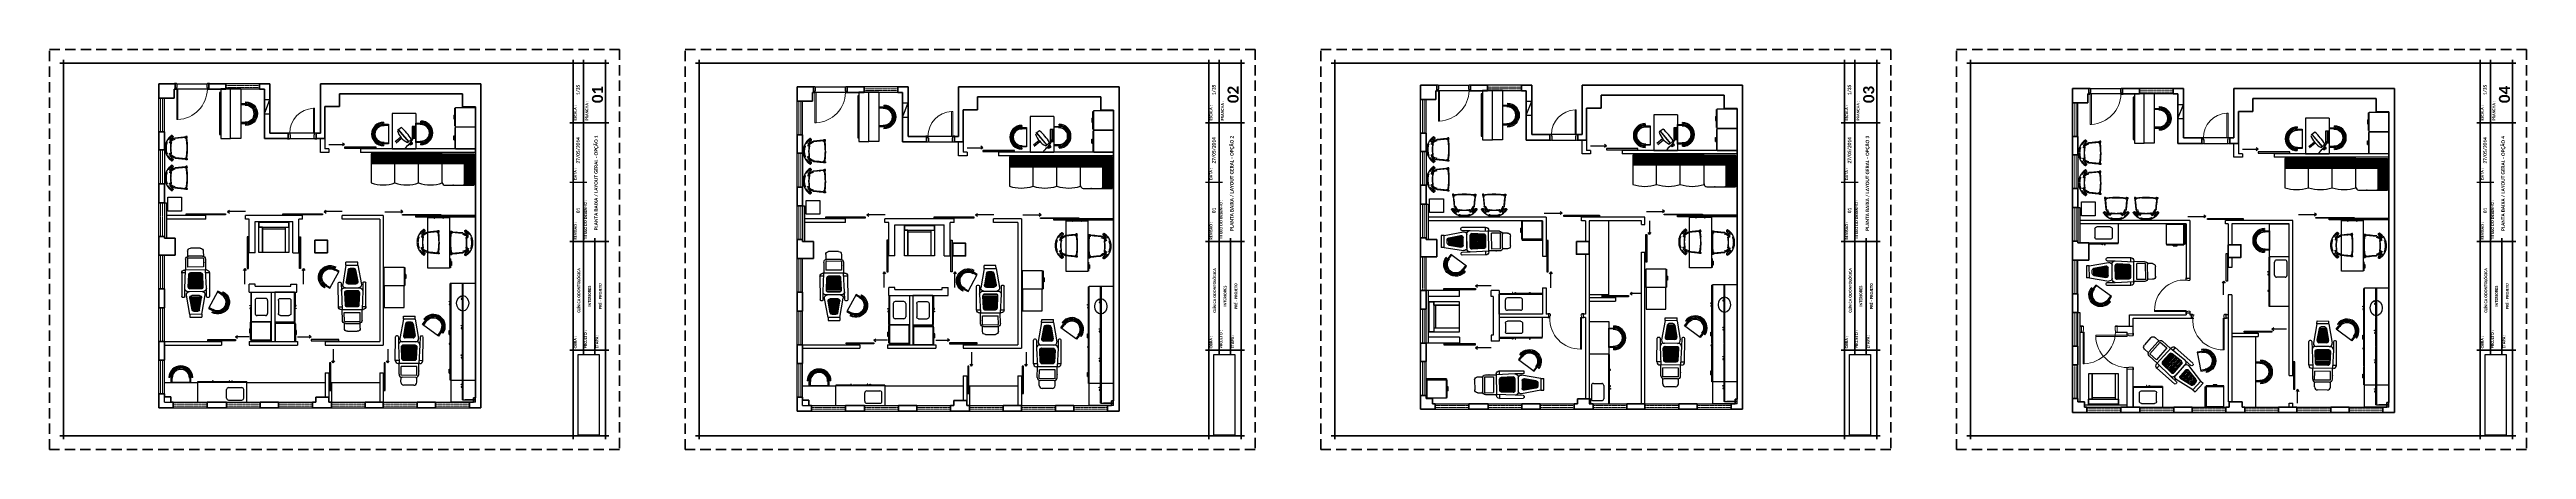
# Paper-space layout 'Layout1' of a CAD drawing. Header units: millimetres. Extents: x -864 to 927, y 394 to 684.
# The model-space entities are those that its viewports show. They can reach past a viewport. Long polylines and large blocks are cut down to what shows.
import ezdxf

# ---------------------------------------------------------------- set-up
doc = ezdxf.new("R2010")
doc.units = ezdxf.units.MM
doc.linetypes.add('HIDDEN', pattern=[0.375, 0.25, -0.125])
doc.linetypes.add('HIDDENX2', pattern=[0.75, 0.5, -0.25])
for name, color, linetype, lineweight in [('01', 1, 'Continuous', 9), ('02', 2, 'Continuous', 20), ('ALVENARIA', 5, 'Continuous', 40), ('ESQUADRIA', 7, 'Continuous', 18), ('MARGENS', 7, 'Continuous', 35)]:
    doc.layers.add(name, color=color, linetype=linetype, lineweight=lineweight)
doc.layers.add('LAYOUT', color=253, linetype='Continuous')
doc.layers.add('SOLEIRAS', color=1, linetype='Continuous')
doc.styles.add('QUATTRO', font='CANDARA.TTF')
picture_1 = doc.add_image_def('image1.png', size_in_pixel=(376, 98))

# ---------------------------------------------------------------- blocks, each defined once
blk = doc.blocks.new('A$C46843A02')
at = {"layer": 'ESQUADRIA'}
for p, q in [((0.015, 0.15), (0.015, 0.16)), ((0.065, 0.16), (0.015, 0.16)), ((0.015, 0), (0.015, 0.01)), ((0.065, 0), (0.015, 0)), ((0.065, 0), (0.015, 0)), ((0.05, 0.15), (0.065, 0.15)), ((0.05, 0.01), (0.065, 0.01)), ((0.065, 0.15), (0.065, 0.16)), ((0.065, 0.15), (0.065, 0.16)), ((0.065, 0), (0.065, 0.01)), ((0.065, 0), (0.065, 0.01)), ((0.065, 0), (0.065, 0.01)), ((0.065, 0), (0.065, 0.01))]:
    blk.add_line(p, q, dxfattribs=at)
blk.add_lwpolyline([(0.05, 0.15), (0.05, 0.01), (0.01, 0.01), (0.01, 0.05), (0, 0.05), (0, 0.15)], close=True, dxfattribs=at)
blk = doc.blocks.new('A$C74660705')
at = {"color": 1}
blk.add_line((0.032, 1.164), (0, 1.164), dxfattribs=at)
at = {"layer": 'LAYOUT'}
for p, q in [((0.032, 1.254), (0.032, 0)), ((0.537, 1.254), (0.032, 1.254)), ((0.282, 0), (0.282, 1.254)), ((0.537, 1.254), (0.537, 0)), ((0, 1.164), (0, 0.095)), ((0, 0.095), (0.032, 0.095)), ((0.032, 0), (0.282, 0)), ((0.537, 0), (0.282, 0))]:
    blk.add_line(p, q, dxfattribs=at)
blk = doc.blocks.new('A$C6BC23F72')
for p, q in [((0, 2.545), (0, 2.558)), ((0, 2.558), (0.025, 2.558)), ((0.025, 2.545), (0, 2.545)), ((0.045, 3.01), (0.025, 3.01)), ((0.025, 2.52), (0.025, 3.01)), ((0.045, 2.52), (0.025, 2.52)), ((0.045, 2.515), (0.025, 2.515)), ((0.025, 2.025), (0.025, 2.515)), ((0.045, 0), (0.045, 3.015)), ((0.66, 3.015), (0.045, 3.015)), ((0.66, 0), (0.66, 3.015)), ((0.025, 2.49), (0, 2.49)), ((0, 2.49), (0, 2.478)), ((0, 2.478), (0.025, 2.478)), ((0.045, 2.025), (0.025, 2.025)), ((0.045, 2.015), (0.025, 2.015)), ((0.025, 1.525), (0.025, 2.015)), ((0, 1.72), (0, 1.82)), ((0, 1.82), (0.025, 1.82)), ((0, 1.72), (0.025, 1.72)), ((0.025, 1.49), (0, 1.49)), ((0, 1.49), (0, 1.478)), ((0, 1.478), (0.025, 1.478)), ((0.012, 1.733), (0.012, 1.808)), ((0.012, 1.808), (0.025, 1.808)), ((0.012, 1.733), (0.025, 1.733)), ((0.045, 1.525), (0.025, 1.525)), ((0.045, 1.515), (0.025, 1.515)), ((0.025, 1.025), (0.025, 1.515)), ((0, 0.738), (0, 0.838)), ((0, 0.838), (0.025, 0.838)), ((0, 0.738), (0.025, 0.738)), ((0.012, 0.75), (0.012, 0.825)), ((0.012, 0.825), (0.025, 0.825)), ((0.012, 0.75), (0.025, 0.75)), ((0.045, 1.025), (0.025, 1.025)), ((0.045, 1.015), (0.025, 1.015)), ((0.025, 0.56), (0.025, 1.015)), ((0.045, 0.56), (0.025, 0.56)), ((0.66, 0.555), (0.045, 0.555)), ((0.66, 0), (0.045, 0))]:
    blk.add_line(p, q)
blk.add_ellipse((0.34, 2.513), major_axis=(0, 0.198), ratio=0.772152)
blk = doc.blocks.new('A$C52F9410C')
at = {"layer": 'LAYOUT'}
blk.add_blockref('A$C6BC23F72', (0, 0), dxfattribs=at)
blk = doc.blocks.new('A$C02774C90')
at = {"layer": 'LAYOUT'}
for p, q in [((0, 2.615), (0, 2.627)), ((0, 2.627), (0.025, 2.627)), ((0.025, 2.615), (0, 2.615)), ((0.025, 2.565), (0, 2.565)), ((0, 2.565), (0, 2.552)), ((0, 2.552), (0.025, 2.552)), ((0.025, 2.955), (0.025, 2.59)), ((0.045, 2.955), (0.025, 2.955)), ((0.025, 2.59), (0.025, 2.225)), ((0.045, 2.59), (0.025, 2.59)), ((0.36, 2.955), (0.045, 2.955)), ((0.045, 2.955), (0.045, 0)), ((0.36, 0), (0.36, 2.955)), ((0, 1.875), (0, 1.887)), ((0, 1.887), (0.025, 1.887)), ((0.045, 2.225), (0.025, 2.225)), ((0.025, 2.215), (0.025, 1.85)), ((0.045, 2.215), (0.025, 2.215)), ((0.025, 1.875), (0, 1.875)), ((0.025, 1.825), (0, 1.825)), ((0, 1.825), (0, 1.812)), ((0, 1.812), (0.025, 1.812)), ((0.025, 1.85), (0.025, 1.485)), ((0.045, 1.85), (0.025, 1.85)), ((0.045, 1.485), (0.025, 1.485)), ((0.025, 1.47), (0.025, 1.105)), ((0.045, 1.47), (0.025, 1.47)), ((0, 1.13), (0, 1.142)), ((0, 1.142), (0.025, 1.142)), ((0.025, 1.13), (0, 1.13)), ((0.025, 1.08), (0, 1.08)), ((0, 1.08), (0, 1.067)), ((0, 1.067), (0.025, 1.067)), ((0.025, 1.105), (0.025, 0.74)), ((0.045, 1.105), (0.025, 1.105)), ((0.045, 0.74), (0.025, 0.74)), ((0.025, 0.73), (0.025, 0.365)), ((0.045, 0.73), (0.025, 0.73)), ((0, 0.39), (0, 0.402)), ((0, 0.402), (0.025, 0.402)), ((0.025, 0.39), (0, 0.39)), ((0.025, 0.34), (0, 0.34)), ((0, 0.34), (0, 0.327)), ((0, 0.327), (0.025, 0.327)), ((0.025, 0.365), (0.025, 0)), ((0.045, 0.365), (0.025, 0.365)), ((0.045, 0), (0.025, 0)), ((0.045, 0), (0.36, 0)), ((0.36, 0), (0.105, 0))]:
    blk.add_line(p, q, dxfattribs=at)
blk = doc.blocks.new('*X40')
at = {"color": 0}
for p, q in [((91.062, 15.904), (91.062, 16.19)), ((91.094, 15.899), (91.094, 16.194)), ((91.125, 15.905), (91.125, 16.189)), ((91.156, 15.91), (91.156, 16.183)), ((91.188, 15.916), (91.188, 16.178)), ((91.219, 15.921), (91.219, 16.172)), ((91.25, 15.927), (91.25, 16.167)), ((91.281, 15.932), (91.281, 16.161)), ((91.312, 15.938), (91.312, 16.156)), ((91.344, 15.944), (91.344, 16.15)), ((91.375, 15.949), (91.375, 16.145)), ((91.406, 15.956), (91.406, 16.137))]:
    blk.add_line(p, q, dxfattribs=at)
blk = doc.blocks.new('*X39')
at = {"color": 0}
for p, q in [((90.469, 15.888), (90.469, 16.206)), ((90.5, 15.867), (90.5, 16.226)), ((90.531, 15.865), (90.531, 16.228)), ((90.562, 15.864), (90.562, 16.23)), ((90.594, 15.862), (90.594, 16.231)), ((90.625, 15.861), (90.625, 16.233)), ((90.656, 15.86), (90.656, 16.234)), ((90.688, 15.858), (90.688, 16.236)), ((90.719, 15.857), (90.719, 16.237)), ((90.75, 15.855), (90.75, 16.238)), ((90.781, 15.854), (90.781, 16.24)), ((90.812, 15.853), (90.812, 16.241)), ((90.844, 15.866), (90.844, 16.228))]:
    blk.add_line(p, q, dxfattribs=at)
blk = doc.blocks.new('A$C3EAC3D19')
at = {"layer": 'LAYOUT'}
for p, q in [((0.207, 1.677), (0.117, 1.189)), ((0.207, 1.677), (0.208, 1.752)), ((0.507, 1.675), (0.207, 1.677)), ((0.262, 1.56), (0.207, 1.261)), ((0.208, 1.752), (0.508, 1.75)), ((0.402, 1.601), (0.311, 1.601)), ((0.451, 1.559), (0.502, 1.259)), ((0.507, 1.675), (0.508, 1.75)), ((0.507, 1.675), (0.59, 1.186)), ((0, 0.628), (0.004, 1.228)), ((0.097, 0.628), (0, 0.628)), ((0.055, 1.253), (0.029, 1.253)), ((0.079, 1.228), (0.081, 1.024)), ((0.081, 1.024), (0.099, 0.553)), ((0.55, 1.099), (0.157, 1.102)), ((0.516, 1.1), (0.191, 1.102)), ((0.452, 1.2), (0.255, 1.201)), ((0.624, 1.021), (0.599, 0.549)), ((0.629, 1.224), (0.624, 1.021)), ((0.679, 1.249), (0.654, 1.249)), ((0.7, 0.623), (0.704, 1.223)), ((0.624, 0.549), (0.074, 0.553)), ((0.098, 0.278), (0.099, 0.553)), ((0.146, 0.077), (0.147, 0.202)), ((0.147, 0.252), (0.149, 0.477)), ((0.547, 0.249), (0.147, 0.252)), ((0.549, 0.474), (0.149, 0.477)), ((0.522, 0.2), (0.172, 0.202)), ((0.471, 0), (0.221, 0.002)), ((0.546, 0.074), (0.547, 0.199)), ((0.547, 0.249), (0.549, 0.474)), ((0.599, 0.367), (0.597, 0.357)), ((0.598, 0.274), (0.599, 0.549)), ((0.7, 0.623), (0.603, 0.624))]:
    blk.add_line(p, q, dxfattribs=at)
blk.add_lwpolyline([(0.17, 0.675), (0.158, 0.975, -0.427581), (0.209, 1.027), (0.497, 1.025, -0.427581), (0.546, 0.972), (0.531, 0.672, -0.400971), (0.481, 0.625), (0.219, 0.627, -0.400971)], format="xyb", close=True, dxfattribs=at)
for centre, radius, start, end in [((0.256, 1.251), 0.05, 169.55011, 269.61315), ((0.311, 1.551), 0.05, 89.61315, 169.55011), ((0.401, 1.551), 0.05, 9.67619, 89.61315), ((0.453, 1.25), 0.05, 269.61315, 9.67619), ((0.075, 0.628), 0.075, 179.61315, 269.61315), ((0.029, 1.228), 0.025, 89.61315, 179.61315), ((0.054, 1.228), 0.025, 0.50708, 89.61315), ((0.156, 1.027), 0.075, 89.61315, 182.21571), ((0.191, 1.177), 0.075, 170.86699, 269.61315), ((0.516, 1.175), 0.075, 269.61315, 8.35931), ((0.549, 1.024), 0.075, 357.01059, 89.61315), ((0.654, 1.224), 0.025, 89.61315, 178.71922), ((0.679, 1.224), 0.025, 359.61315, 89.61315), ((0.173, 0.277), 0.075, 179.61315, 269.61315), ((0.221, 0.077), 0.075, 179.61315, 269.61315), ((0.471, 0.075), 0.075, 269.61315, 359.61315), ((0.523, 0.275), 0.075, 269.61315, 359.61315), ((0.625, 0.624), 0.075, 269.61315, 359.61315)]:
    blk.add_arc(centre, radius, start, end, dxfattribs=at)
at = {"layer": 'LAYOUT', "xscale": -1, "rotation": 269.6131484374406}
for name in ['*X40', '*X39']:
    blk.add_blockref(name, (-16.307, -89.723), dxfattribs=at)
blk = doc.blocks.new('A$C0C0C0BA7')
at = {"layer": 'LAYOUT'}
for p, q in [((0.026, 0.125), (0, 0.125)), ((0.054, 0.111), (0.083, 0.111)), ((0.076, 0.111), (0.076, 0)), ((0.264, 0.369), (0.265, 0.397)), ((0.284, 0.372), (0.285, 0.398)), ((0.312, 0.372), (0.312, 0.399)), ((0.332, 0.37), (0.332, 0.397)), ((0.518, 0.111), (0.548, 0.111)), ((0.525, 0.111), (0.525, 0)), ((0.601, 0.125), (0.575, 0.125))]:
    blk.add_line(p, q, dxfattribs=at)
blk.add_lwpolyline([(0.054, 0), (0.054, 0.111), (0.083, 0.111, -1.065895), (0.518, 0.111), (0.548, 0.111), (0.548, 0)], format="xyb", close=True, dxfattribs=at)
for radius, start, end in [(0.301, 0, 180), (0.274, 97.50038, 180), (0.247, 98.42943, 183.2215), (0.218, 356.34614, 183.65386), (0.247, 93.80888, 98.42943), (0.274, 93.33769, 97.50038), (0.247, 87.3933, 93.80888), (0.274, 87.55014, 93.33769), (0.274, 83.40576, 87.55014), (0.247, 82.79775, 87.3933), (0.274, 0, 83.40576), (0.247, 356.7785, 82.79775)]:
    blk.add_arc((0.301, 0.125), radius, start, end, dxfattribs=at)
blk = doc.blocks.new('A$C748117E4')
for p, q in [((0.55, 0.545), (0, 0.545)), ((0, 0.545), (0, 0.045)), ((0, 0.045), (0.55, 0.045)), ((0.55, 0.545), (1.02, 0.545)), ((0.55, 0.045), (0.55, 0.545)), ((1.02, 0.045), (0.55, 0.045)), ((0.555, 0.045), (0.555, 0.025)), ((1.015, 0.025), (0.555, 0.025)), ((0.735, 0), (0.735, 0.025)), ((0.747, 0.012), (0.747, 0.025)), ((0.822, 0.012), (0.747, 0.012)), ((0.822, 0.012), (0.822, 0.025)), ((0.835, 0), (0.835, 0.025)), ((1.015, 0.045), (1.015, 0.025)), ((1.02, 0.545), (1.02, 0.045)), ((0.835, 0), (0.735, 0))]:
    blk.add_line(p, q)
blk = doc.blocks.new('*E43')
at = {"layer": '01'}
for centre, major_axis, ratio, start_param, end_param in [((-0.327, -0.172), (0.00211, 0.00453), 0.119606, 2.801855, 3.327463), ((-0.327, -0.172), (0.00211, 0.00453), 0.119606, 5.586492, 6.278049), ((-0.322, -0.164), (0.000283, 0.000412), 0.119606, 0, 3.141593), ((-0.322, -0.164), (0.00283, 0.00412), 0.119606, 5.668618, 6.278049), ((-0.316, -0.155), (0.000289, 0.000408), 0.119606, 0, 3.141593), ((-0.316, -0.155), (0.00289, 0.00408), 0.119606, 5.574587, 6.278049), ((-0.309, -0.147), (0.000314, 0.000389), 0.119606, 0, 3.141593), ((-0.309, -0.147), (0.00314, 0.00389), 0.119606, 6.017176, 6.278049), ((-0.288, -0.122), (0.00347, 0.0036), 0.038413, 1.941095, 2.285197), ((-0.256, -0.092), (0.00353, 0.00354), 0.119606, 0.687559, 1.15597), ((-0.205, -0.055), (0.00408, 0.00289), 0.119606, 5.963455, 6.278049), ((-0.195, -0.049), (0.00405, 0.00294), 0.119606, 5.737602, 6.278049), ((-0.176, -0.04), (0.0043, 0.00255), 0.119606, 0.702259, 1.145797), ((-0.015, -0.001), (0.005, 0.00002), 0.119606, 1.337578, 2.206939), ((0.006, -0.001), (-0.005, 0.00002), 0.119606, 4.076246, 4.945608), ((0.167, -0.04), (-0.0043, 0.00255), 0.119606, 5.137388, 5.580927), ((0.187, -0.049), (-0.00405, 0.00294), 0.119606, 0.005137, 0.545584), ((0.196, -0.055), (-0.00408, 0.00289), 0.119606, 0.005137, 0.319731), ((0.248, -0.092), (-0.00353, 0.00354), 0.119606, 5.127215, 5.595626), ((0.279, -0.122), (-0.00347, 0.0036), 0.038413, 3.997988, 4.34209), ((0.301, -0.147), (-0.00314, 0.00389), 0.119606, 0.005137, 0.266009), ((0.301, -0.147), (-0.000314, 0.000389), 0.119606, 3.141593, 6.283185), ((0.307, -0.155), (-0.00289, 0.00408), 0.119606, 0.005137, 0.708599), ((0.307, -0.155), (-0.000289, 0.000408), 0.119606, 3.141593, 6.283185), ((0.313, -0.164), (-0.00283, 0.00412), 0.119606, 0.005137, 0.614568), ((0.313, -0.164), (-0.000283, 0.000412), 0.119606, 3.141593, 6.283185), ((0.318, -0.172), (-0.00211, 0.00453), 0.119606, 0.005137, 0.696693), ((0.318, -0.174), (-0.0006, 0.00496), 0.119606, 3.146729, 3.450622), ((0.318, -0.172), (-0.00211, 0.00453), 0.119606, 2.955722, 3.48133)]:
    blk.add_ellipse(centre, major_axis=major_axis, ratio=ratio, start_param=start_param, end_param=end_param, dxfattribs=at)
at = {"layer": '02'}
for centre, major_axis, ratio, start_param, end_param in [((-0.302, -0.164), (-0.0357, 0.0517), 0.469691, 1.471792, 1.529279), ((-0.327, -0.174), (0.0006, 0.00496), 0.119606, 2.832564, 3.136456), ((0.293, -0.164), (0.0357, 0.0517), 0.469691, 4.758831, 4.811393)]:
    blk.add_ellipse(centre, major_axis=major_axis, ratio=ratio, start_param=start_param, end_param=end_param, dxfattribs=at)
blk = doc.blocks.new('A$C4E085C15')
at = {"layer": 'LAYOUT'}
for p, q in [((0.008, 0.396), (0.007, 0.396)), ((0.008, 0.397), (0.008, 0.397)), ((0.014, 0.405), (0.013, 0.405)), ((0.014, 0.406), (0.014, 0.406)), ((0.02, 0.414), (0.02, 0.414)), ((0.02, 0.413), (0.02, 0.413)), ((0.056, 0.027), (0.03, 0.001)), ((0.03, 0.001), (0.03, 0.026)), ((0.055, 0.001), (0.03, 0.001)), ((0.07, 0.301), (0.045, 0.054)), ((0.05, 0.054), (0.075, 0.301)), ((0.05, 0.053), (0.051, 0.063)), ((0.05, 0.058), (0.05, 0.058)), ((0.05, 0.057), (0.05, 0.057)), ((0.05, 0.044), (0.05, 0.051)), ((0.054, 0.035), (0.05, 0.044)), ((0.052, 0.077), (0.051, 0.068)), ((0.051, 0.063), (0.052, 0.072)), ((0.051, 0.068), (0.051, 0.068)), ((0.051, 0.067), (0.051, 0.067)), ((0.051, 0.063), (0.051, 0.063)), ((0.052, 0.082), (0.053, 0.092)), ((0.053, 0.087), (0.052, 0.078)), ((0.052, 0.072), (0.052, 0.082)), ((0.052, 0.078), (0.052, 0.078)), ((0.052, 0.077), (0.052, 0.077)), ((0.053, 0.092), (0.054, 0.102)), ((0.054, 0.097), (0.053, 0.088)), ((0.053, 0.088), (0.053, 0.088)), ((0.053, 0.087), (0.053, 0.087)), ((0.055, 0.117), (0.054, 0.108)), ((0.054, 0.102), (0.055, 0.112)), ((0.054, 0.108), (0.054, 0.108)), ((0.054, 0.107), (0.054, 0.107)), ((0.054, 0.107), (0.054, 0.098)), ((0.054, 0.098), (0.054, 0.098)), ((0.054, 0.097), (0.054, 0.097)), ((0.061, 0.028), (0.054, 0.035)), ((0.056, 0.127), (0.055, 0.118)), ((0.055, 0.112), (0.056, 0.122)), ((0.055, 0.118), (0.055, 0.118)), ((0.055, 0.117), (0.055, 0.117)), ((0.056, 0.132), (0.057, 0.142)), ((0.057, 0.137), (0.056, 0.128)), ((0.056, 0.122), (0.056, 0.132)), ((0.056, 0.128), (0.056, 0.128)), ((0.056, 0.127), (0.056, 0.127)), ((0.057, 0.142), (0.058, 0.152)), ((0.058, 0.147), (0.057, 0.138)), ((0.057, 0.138), (0.057, 0.138)), ((0.057, 0.137), (0.057, 0.137)), ((0.058, 0.032), (0.057, 0.032)), ((0.059, 0.157), (0.058, 0.148)), ((0.058, 0.152), (0.059, 0.122)), ((0.058, 0.148), (0.058, 0.148)), ((0.058, 0.147), (0.058, 0.147)), ((0.058, 0.031), (0.058, 0.031)), ((0.059, 0.158), (0.059, 0.158)), ((0.06, 0.127), (0.059, 0.158)), ((0.059, 0.157), (0.059, 0.157)), ((0.059, 0.122), (0.06, 0.132)), ((0.06, 0.127), (0.059, 0.127)), ((0.059, 0.03), (0.059, 0.03)), ((0.06, 0.132), (0.061, 0.142)), ((0.061, 0.138), (0.06, 0.138)), ((0.06, 0.137), (0.06, 0.137)), ((0.06, 0.137), (0.06, 0.128)), ((0.06, 0.128), (0.06, 0.128)), ((0.062, 0.157), (0.061, 0.148)), ((0.061, 0.142), (0.062, 0.152)), ((0.061, 0.148), (0.061, 0.148)), ((0.061, 0.147), (0.061, 0.147)), ((0.061, 0.147), (0.061, 0.138)), ((0.065, 0.026), (0.061, 0.028)), ((0.063, 0.167), (0.062, 0.158)), ((0.062, 0.152), (0.063, 0.162)), ((0.062, 0.158), (0.062, 0.158)), ((0.062, 0.157), (0.062, 0.157)), ((0.063, 0.172), (0.064, 0.182)), ((0.064, 0.177), (0.063, 0.168)), ((0.063, 0.162), (0.063, 0.172)), ((0.063, 0.168), (0.063, 0.168)), ((0.063, 0.167), (0.063, 0.167)), ((0.064, 0.182), (0.065, 0.192)), ((0.065, 0.186), (0.064, 0.178)), ((0.064, 0.178), (0.064, 0.178)), ((0.064, 0.177), (0.064, 0.177)), ((0.065, 0.192), (0.066, 0.202)), ((0.066, 0.196), (0.065, 0.187)), ((0.065, 0.187), (0.065, 0.187)), ((0.065, 0.186), (0.065, 0.186)), ((0.066, 0.202), (0.067, 0.212)), ((0.067, 0.206), (0.066, 0.197)), ((0.066, 0.197), (0.066, 0.197)), ((0.066, 0.196), (0.066, 0.196)), ((0.067, 0.212), (0.068, 0.222)), ((0.068, 0.217), (0.067, 0.217)), ((0.068, 0.216), (0.067, 0.216)), ((0.068, 0.216), (0.067, 0.207)), ((0.067, 0.207), (0.067, 0.207)), ((0.067, 0.206), (0.067, 0.206)), ((0.069, 0.236), (0.068, 0.227)), ((0.068, 0.222), (0.069, 0.232)), ((0.068, 0.227), (0.068, 0.227)), ((0.068, 0.226), (0.068, 0.226)), ((0.068, 0.226), (0.068, 0.217)), ((0.07, 0.023), (0.068, 0.025)), ((0.07, 0.246), (0.069, 0.237)), ((0.069, 0.232), (0.07, 0.242)), ((0.069, 0.237), (0.069, 0.237)), ((0.069, 0.236), (0.069, 0.236)), ((0.071, 0.256), (0.07, 0.247)), ((0.07, 0.242), (0.071, 0.252)), ((0.07, 0.247), (0.07, 0.247)), ((0.07, 0.246), (0.07, 0.246)), ((0.08, 0.021), (0.07, 0.023)), ((0.071, 0.262), (0.072, 0.272)), ((0.072, 0.266), (0.071, 0.257)), ((0.071, 0.252), (0.071, 0.262)), ((0.071, 0.257), (0.071, 0.257)), ((0.071, 0.256), (0.071, 0.256)), ((0.072, 0.272), (0.073, 0.282)), ((0.073, 0.276), (0.072, 0.267)), ((0.072, 0.267), (0.072, 0.267)), ((0.072, 0.266), (0.072, 0.266)), ((0.073, 0.282), (0.074, 0.292)), ((0.074, 0.286), (0.073, 0.277)), ((0.073, 0.277), (0.073, 0.277)), ((0.073, 0.276), (0.073, 0.276)), ((0.074, 0.292), (0.075, 0.302)), ((0.075, 0.296), (0.074, 0.296)), ((0.075, 0.296), (0.074, 0.287)), ((0.074, 0.287), (0.074, 0.287)), ((0.074, 0.286), (0.074, 0.286)), ((0.075, 0.301), (0.075, 0.312)), ((0.075, 0.302), (0.075, 0.302)), ((0.075, 0.3), (0.075, 0.297)), ((0.075, 0.297), (0.075, 0.297)), ((0.09, 0.02), (0.08, 0.021)), ((0.1, 0.019), (0.09, 0.02)), ((0.094, 0.02), (0.094, 0.02)), ((0.095, 0.02), (0.095, 0.019)), ((0.11, 0.017), (0.1, 0.019)), ((0.104, 0.018), (0.104, 0.018)), ((0.105, 0.018), (0.105, 0.018)), ((0.119, 0.016), (0.11, 0.017)), ((0.114, 0.017), (0.114, 0.017)), ((0.115, 0.017), (0.115, 0.016)), ((0.129, 0.015), (0.119, 0.016)), ((0.124, 0.015), (0.124, 0.015)), ((0.125, 0.015), (0.125, 0.015)), ((0.139, 0.013), (0.129, 0.015)), ((0.134, 0.014), (0.134, 0.014)), ((0.135, 0.014), (0.135, 0.014)), ((0.149, 0.012), (0.139, 0.013)), ((0.144, 0.013), (0.144, 0.013)), ((0.145, 0.013), (0.145, 0.013)), ((0.159, 0.011), (0.149, 0.012)), ((0.154, 0.012), (0.154, 0.012)), ((0.155, 0.012), (0.155, 0.011)), ((0.169, 0.01), (0.159, 0.011)), ((0.164, 0.011), (0.164, 0.011)), ((0.165, 0.011), (0.165, 0.01)), ((0.179, 0.009), (0.169, 0.01)), ((0.174, 0.01), (0.174, 0.01)), ((0.175, 0.009), (0.175, 0.009)), ((0.187, 0.008), (0.179, 0.009)), ((0.183, 0.009), (0.183, 0.009)), ((0.184, 0.009), (0.184, 0.008)), ((0.199, 0.007), (0.19, 0.008)), ((0.193, 0.008), (0.193, 0.008)), ((0.194, 0.008), (0.194, 0.008)), ((0.209, 0.006), (0.199, 0.007)), ((0.203, 0.007), (0.203, 0.007)), ((0.204, 0.007), (0.204, 0.007)), ((0.219, 0.006), (0.209, 0.006)), ((0.213, 0.006), (0.213, 0.006)), ((0.214, 0.006), (0.214, 0.006)), ((0.225, 0.005), (0.219, 0.006)), ((0.223, 0.005), (0.223, 0.005)), ((0.224, 0.005), (0.224, 0.005)), ((0.239, 0.004), (0.232, 0.005)), ((0.233, 0.005), (0.233, 0.005)), ((0.234, 0.005), (0.234, 0.005)), ((0.249, 0.004), (0.239, 0.004)), ((0.243, 0.004), (0.243, 0.004)), ((0.244, 0.004), (0.244, 0.004)), ((0.259, 0.003), (0.249, 0.004)), ((0.253, 0.004), (0.253, 0.004)), ((0.254, 0.004), (0.254, 0.003)), ((0.269, 0.003), (0.259, 0.003)), ((0.263, 0.003), (0.263, 0.003)), ((0.264, 0.003), (0.264, 0.003)), ((0.279, 0.002), (0.269, 0.003)), ((0.273, 0.003), (0.273, 0.003)), ((0.274, 0.003), (0.274, 0.003)), ((0.289, 0.002), (0.279, 0.002)), ((0.283, 0.003), (0.283, 0.002)), ((0.284, 0.003), (0.284, 0.002)), ((0.299, 0.002), (0.289, 0.002)), ((0.293, 0.002), (0.293, 0.002)), ((0.294, 0.002), (0.294, 0.002)), ((0.309, 0.002), (0.299, 0.002)), ((0.303, 0.002), (0.303, 0.002)), ((0.304, 0.002), (0.304, 0.002)), ((0.319, 0.002), (0.309, 0.002)), ((0.313, 0.002), (0.313, 0.002)), ((0.314, 0.002), (0.314, 0.002)), ((0.33, 0.002), (0.32, 0.002)), ((0.324, 0.002), (0.324, 0.002)), ((0.325, 0.002), (0.325, 0.002)), ((0.33, 0.002), (0.34, 0.002)), ((0.334, 0.002), (0.334, 0.002)), ((0.335, 0.002), (0.335, 0.002)), ((0.341, 0.002), (0.351, 0.002)), ((0.346, 0.002), (0.346, 0.002)), ((0.347, 0.002), (0.347, 0.002)), ((0.351, 0.002), (0.361, 0.002)), ((0.356, 0.002), (0.356, 0.002)), ((0.357, 0.002), (0.357, 0.002)), ((0.361, 0.002), (0.371, 0.002)), ((0.366, 0.002), (0.366, 0.003)), ((0.367, 0.002), (0.367, 0.003)), ((0.371, 0.002), (0.381, 0.003)), ((0.376, 0.003), (0.376, 0.003)), ((0.377, 0.003), (0.377, 0.003)), ((0.381, 0.003), (0.391, 0.003)), ((0.386, 0.003), (0.386, 0.003)), ((0.387, 0.003), (0.387, 0.003)), ((0.391, 0.003), (0.401, 0.004)), ((0.396, 0.003), (0.396, 0.004)), ((0.397, 0.004), (0.397, 0.004)), ((0.401, 0.004), (0.411, 0.004)), ((0.406, 0.004), (0.406, 0.004)), ((0.407, 0.004), (0.407, 0.004)), ((0.411, 0.004), (0.418, 0.005)), ((0.416, 0.005), (0.416, 0.005)), ((0.417, 0.005), (0.417, 0.005)), ((0.425, 0.005), (0.431, 0.006)), ((0.426, 0.005), (0.426, 0.005)), ((0.427, 0.005), (0.427, 0.005)), ((0.431, 0.006), (0.441, 0.006)), ((0.436, 0.006), (0.436, 0.006)), ((0.437, 0.006), (0.437, 0.006)), ((0.441, 0.006), (0.451, 0.007)), ((0.446, 0.007), (0.446, 0.007)), ((0.447, 0.007), (0.447, 0.007)), ((0.451, 0.007), (0.46, 0.008)), ((0.456, 0.008), (0.456, 0.008)), ((0.457, 0.008), (0.457, 0.008)), ((0.463, 0.008), (0.471, 0.009)), ((0.466, 0.008), (0.466, 0.009)), ((0.467, 0.009), (0.467, 0.009)), ((0.471, 0.009), (0.481, 0.01)), ((0.475, 0.009), (0.475, 0.009)), ((0.476, 0.01), (0.476, 0.01)), ((0.481, 0.01), (0.491, 0.011)), ((0.485, 0.01), (0.485, 0.011)), ((0.486, 0.011), (0.486, 0.011)), ((0.491, 0.011), (0.501, 0.012)), ((0.495, 0.011), (0.495, 0.012)), ((0.496, 0.012), (0.496, 0.012)), ((0.501, 0.012), (0.511, 0.013)), ((0.505, 0.013), (0.505, 0.013)), ((0.506, 0.013), (0.506, 0.013)), ((0.511, 0.013), (0.521, 0.015)), ((0.515, 0.014), (0.515, 0.014)), ((0.516, 0.014), (0.516, 0.014)), ((0.521, 0.015), (0.531, 0.016)), ((0.525, 0.015), (0.525, 0.015)), ((0.526, 0.015), (0.526, 0.015)), ((0.531, 0.016), (0.54, 0.017)), ((0.535, 0.016), (0.535, 0.017)), ((0.536, 0.017), (0.536, 0.017)), ((0.54, 0.017), (0.55, 0.019)), ((0.545, 0.018), (0.545, 0.018)), ((0.546, 0.018), (0.546, 0.018)), ((0.55, 0.019), (0.56, 0.02)), ((0.555, 0.019), (0.555, 0.02)), ((0.556, 0.02), (0.556, 0.02)), ((0.56, 0.02), (0.57, 0.021)), ((0.565, 0.021), (0.565, 0.021)), ((0.566, 0.021), (0.566, 0.021)), ((0.57, 0.021), (0.58, 0.023)), ((0.575, 0.301), (0.575, 0.311)), ((0.576, 0.292), (0.575, 0.302)), ((0.575, 0.301), (0.6, 0.054)), ((0.575, 0.297), (0.575, 0.3)), ((0.575, 0.297), (0.575, 0.297)), ((0.576, 0.296), (0.575, 0.296)), ((0.576, 0.287), (0.575, 0.296)), ((0.575, 0.022), (0.575, 0.022)), ((0.577, 0.282), (0.576, 0.292)), ((0.576, 0.287), (0.576, 0.287)), ((0.576, 0.286), (0.576, 0.286)), ((0.577, 0.277), (0.576, 0.286)), ((0.576, 0.022), (0.576, 0.022)), ((0.578, 0.272), (0.577, 0.282)), ((0.577, 0.277), (0.577, 0.277)), ((0.577, 0.276), (0.577, 0.276)), ((0.578, 0.267), (0.577, 0.276)), ((0.579, 0.262), (0.578, 0.272)), ((0.578, 0.267), (0.578, 0.267)), ((0.578, 0.266), (0.578, 0.266)), ((0.579, 0.257), (0.578, 0.266)), ((0.579, 0.252), (0.579, 0.262)), ((0.579, 0.257), (0.579, 0.257)), ((0.579, 0.256), (0.579, 0.256)), ((0.58, 0.247), (0.579, 0.256)), ((0.58, 0.242), (0.579, 0.252)), ((0.605, 0.054), (0.58, 0.301)), ((0.58, 0.247), (0.58, 0.247)), ((0.58, 0.246), (0.58, 0.246)), ((0.581, 0.237), (0.58, 0.246)), ((0.581, 0.232), (0.58, 0.242)), ((0.58, 0.023), (0.582, 0.025)), ((0.581, 0.237), (0.581, 0.237)), ((0.581, 0.236), (0.581, 0.236)), ((0.582, 0.227), (0.581, 0.236)), ((0.582, 0.222), (0.581, 0.232)), ((0.582, 0.227), (0.582, 0.227)), ((0.582, 0.226), (0.582, 0.226)), ((0.582, 0.217), (0.582, 0.226)), ((0.583, 0.212), (0.582, 0.222)), ((0.583, 0.217), (0.582, 0.217)), ((0.583, 0.216), (0.582, 0.216)), ((0.583, 0.207), (0.582, 0.216)), ((0.584, 0.202), (0.583, 0.212)), ((0.583, 0.207), (0.583, 0.207)), ((0.583, 0.206), (0.583, 0.206)), ((0.584, 0.197), (0.583, 0.206)), ((0.585, 0.192), (0.584, 0.202)), ((0.584, 0.197), (0.584, 0.197)), ((0.584, 0.196), (0.584, 0.196)), ((0.585, 0.187), (0.584, 0.196)), ((0.586, 0.182), (0.585, 0.192)), ((0.585, 0.187), (0.585, 0.187)), ((0.585, 0.186), (0.585, 0.186)), ((0.586, 0.178), (0.585, 0.186)), ((0.585, 0.026), (0.589, 0.028)), ((0.587, 0.172), (0.586, 0.182)), ((0.586, 0.178), (0.586, 0.178)), ((0.586, 0.177), (0.586, 0.177)), ((0.587, 0.168), (0.586, 0.177)), ((0.587, 0.162), (0.587, 0.172)), ((0.587, 0.168), (0.587, 0.168)), ((0.587, 0.167), (0.587, 0.167)), ((0.588, 0.158), (0.587, 0.167)), ((0.588, 0.152), (0.587, 0.162)), ((0.588, 0.158), (0.588, 0.158)), ((0.588, 0.157), (0.588, 0.157)), ((0.589, 0.148), (0.588, 0.157)), ((0.589, 0.142), (0.588, 0.152)), ((0.589, 0.148), (0.589, 0.148)), ((0.589, 0.147), (0.589, 0.147)), ((0.589, 0.138), (0.589, 0.147)), ((0.59, 0.132), (0.589, 0.142)), ((0.59, 0.138), (0.589, 0.138)), ((0.589, 0.028), (0.596, 0.035)), ((0.591, 0.158), (0.59, 0.127)), ((0.59, 0.137), (0.59, 0.137)), ((0.59, 0.128), (0.59, 0.137)), ((0.591, 0.122), (0.59, 0.132)), ((0.59, 0.128), (0.59, 0.128)), ((0.591, 0.127), (0.59, 0.127)), ((0.591, 0.158), (0.591, 0.158)), ((0.591, 0.157), (0.591, 0.157)), ((0.592, 0.148), (0.591, 0.157)), ((0.592, 0.152), (0.591, 0.122)), ((0.591, 0.03), (0.591, 0.03)), ((0.593, 0.142), (0.592, 0.152)), ((0.592, 0.148), (0.592, 0.148)), ((0.592, 0.147), (0.592, 0.147)), ((0.593, 0.138), (0.592, 0.147)), ((0.593, 0.032), (0.592, 0.032)), ((0.592, 0.031), (0.592, 0.031)), ((0.594, 0.132), (0.593, 0.142)), ((0.593, 0.138), (0.593, 0.138)), ((0.593, 0.137), (0.593, 0.137)), ((0.594, 0.128), (0.593, 0.137)), ((0.594, 0.122), (0.594, 0.132)), ((0.594, 0.128), (0.594, 0.128)), ((0.594, 0.127), (0.594, 0.127)), ((0.595, 0.118), (0.594, 0.127)), ((0.595, 0.112), (0.594, 0.122)), ((0.594, 0.027), (0.62, 0.001)), ((0.595, 0.118), (0.595, 0.118)), ((0.595, 0.117), (0.595, 0.117)), ((0.596, 0.108), (0.595, 0.117)), ((0.596, 0.102), (0.595, 0.112)), ((0.595, 0.001), (0.62, 0.001)), ((0.596, 0.108), (0.596, 0.108)), ((0.596, 0.107), (0.596, 0.107)), ((0.596, 0.098), (0.596, 0.107)), ((0.597, 0.092), (0.596, 0.102)), ((0.596, 0.098), (0.596, 0.098)), ((0.596, 0.097), (0.596, 0.097)), ((0.597, 0.088), (0.596, 0.097)), ((0.596, 0.035), (0.6, 0.044)), ((0.598, 0.082), (0.597, 0.092)), ((0.597, 0.088), (0.597, 0.088)), ((0.597, 0.087), (0.597, 0.087)), ((0.598, 0.078), (0.597, 0.087)), ((0.598, 0.039), (0.597, 0.039)), ((0.598, 0.072), (0.598, 0.082)), ((0.598, 0.078), (0.598, 0.078)), ((0.598, 0.077), (0.598, 0.077)), ((0.599, 0.068), (0.598, 0.077)), ((0.599, 0.063), (0.598, 0.072)), ((0.598, 0.04), (0.598, 0.04)), ((0.599, 0.068), (0.599, 0.068)), ((0.599, 0.067), (0.599, 0.067)), ((0.6, 0.053), (0.599, 0.063)), ((0.599, 0.063), (0.599, 0.063)), ((0.6, 0.058), (0.6, 0.058)), ((0.6, 0.057), (0.6, 0.057)), ((0.6, 0.044), (0.6, 0.051)), ((0.6, 0.05), (0.6, 0.05)), ((0.6, 0.049), (0.6, 0.049)), ((0.62, 0.001), (0.62, 0.026)), ((0.63, 0.414), (0.63, 0.414)), ((0.63, 0.413), (0.63, 0.413)), ((0.636, 0.406), (0.636, 0.406)), ((0.637, 0.405), (0.636, 0.405)), ((0.642, 0.397), (0.642, 0.397)), ((0.643, 0.396), (0.642, 0.396))]:
    blk.add_line(p, q, dxfattribs=at)
for centre, radius, start, end in [((0.007, 0.386), 0.00725, 111.92394, 190.21184), ((0.008, 0.386), 0.00725, 207.21684, 216.24933), ((0.012, 0.394), 0.00725, 102.38254, 188.71469), ((0.018, 0.402), 0.00725, 101.55304, 187.88519), ((0.024, 0.41), 0.00725, 97.91781, 184.24995), ((0.031, 0.419), 0.00725, 98.35935, 183.52153), ((0.038, 0.427), 0.00725, 96.94963, 180.2395), ((0.045, 0.435), 0.00725, 95.43819, 178.49798), ((0.053, 0.443), 0.00725, 93.99384, 176.46729), ((0.056, 0.057), 0.00725, 131.78209, 211.49451), ((0.055, 0.049), 0.00725, 143.75171, 222.73566), ((0.056, 0.067), 0.00725, 131.78209, 218.98772), ((0.057, 0.077), 0.00725, 131.78209, 218.98772), ((0.08, 0.052), 0.03, 175.91438, 270), ((0.057, 0.042), 0.00725, 160.83117, 248.03681), ((0.058, 0.087), 0.00725, 131.78209, 218.98772), ((0.06, 0.107), 0.00725, 131.78209, 218.98772), ((0.059, 0.097), 0.00725, 131.78209, 218.98772), ((0.06, 0.117), 0.00725, 131.78209, 218.98772), ((0.061, 0.45), 0.00725, 98.55612, 168.61855), ((0.061, 0.127), 0.00725, 131.36313, 218.56877), ((0.061, 0.035), 0.00725, 181.66143, 268.86707), ((0.062, 0.137), 0.00725, 131.36313, 218.56877), ((0.063, 0.147), 0.00725, 131.36313, 218.56877), ((0.003, 0.136), 0.0574, 346.50961, 16.83685), ((0.066, 0.137), 0.00725, 131.36313, 218.56877), ((0.065, 0.127), 0.00725, 131.36313, 218.56877), ((0.067, 0.147), 0.00725, 131.36313, 218.56877), ((0.067, 0.157), 0.00725, 131.36313, 218.56877), ((0.068, 0.167), 0.00725, 131.36313, 218.56877), ((0.068, 0.03), 0.00725, 199.25772, 286.46336), ((0.069, 0.457), 0.00725, 96.62157, 167.26738), ((0.069, 0.177), 0.00725, 131.36313, 218.56877), ((0.07, 0.187), 0.00725, 131.36313, 218.56877), ((0.071, 0.196), 0.00725, 131.36313, 218.56877), ((0.073, 0.216), 0.00725, 131.36313, 218.56877), ((0.072, 0.206), 0.00725, 131.36313, 218.56877), ((0.074, 0.226), 0.00725, 131.36313, 218.56877), ((0.074, 0.236), 0.00725, 131.36313, 218.56877), ((0.075, 0.246), 0.00725, 131.36313, 218.56877), ((0.076, 0.256), 0.00725, 131.36313, 218.56877), ((0.077, 0.464), 0.00725, 94.63021, 166.0274), ((0.077, 0.266), 0.00725, 131.36313, 218.56877), ((0.08, 0.052), 0.01, 175.91438, 270), ((0.076, 0.027), 0.00725, 212.15717, 299.36281), ((0.078, 0.276), 0.00725, 131.36313, 218.56877), ((0.079, 0.286), 0.00725, 131.36313, 218.56877), ((0.08, 0.296), 0.00725, 130.23616, 217.4418), ((0.081, 0.305), 0.00725, 152.73192, 207.30853), ((0.325, 0.256), 0.256, 135.11338, 167.31962), ((0.081, 0.305), 0.00725, 207.97477, 208.80664), ((0.085, 0.471), 0.00725, 93.18465, 164.764), ((0.325, 1.513), 1.511, 260.66628, 279.33372), ((0.085, 0.026), 0.00725, 221.84232, 309.04796), ((0.093, 0.477), 0.00725, 91.62664, 162.64332), ((0.095, 0.025), 0.00725, 218.288, 305.49363), ((0.101, 0.484), 0.00725, 89.90515, 161.08716), ((0.105, 0.023), 0.00725, 218.288, 305.49363), ((0.11, 0.489), 0.00725, 88.33593, 159.46952), ((0.325, 0.255), 0.226, 136.09237, 167.31962), ((0.115, 0.022), 0.00725, 217.53036, 304.736), ((0.119, 0.495), 0.00725, 87.00493, 158.32717), ((0.125, 0.02), 0.00725, 219.53274, 306.73838), ((0.128, 0.501), 0.00725, 82.1729, 162.66384), ((0.135, 0.019), 0.00725, 218.30839, 305.51403), ((0.137, 0.507), 0.00725, 82.7786, 161.23758), ((0.145, 0.018), 0.00725, 220.31077, 307.51641), ((0.147, 0.511), 0.00725, 81.91559, 152.98866), ((0.155, 0.017), 0.00725, 219.40293, 306.60857), ((0.156, 0.516), 0.00725, 80.12776, 151.47749), ((0.165, 0.016), 0.00725, 221.40532, 308.61095), ((0.166, 0.52), 0.00725, 78.79112, 149.69326), ((0.175, 0.015), 0.00725, 219.91773, 307.12337), ((0.176, 0.525), 0.00725, 77.1368, 148.07714), ((0.184, 0.014), 0.00725, 221.92012, 308.88672), ((0.186, 0.529), 0.00725, 75.40478, 146.54978), ((0.194, 0.013), 0.00725, 220.67427, 307.64132), ((0.196, 0.533), 0.00725, 73.82035, 144.89066), ((0.204, 0.012), 0.00725, 222.43807, 309.64371), ((0.206, 0.536), 0.00725, 72.34448, 143.24756), ((0.214, 0.011), 0.00725, 221.64612, 308.85175), ((0.217, 0.539), 0.00725, 70.68933, 141.57364), ((0.224, 0.011), 0.00725, 223.6485, 310.19638), ((0.227, 0.542), 0.00725, 69.09904, 139.96986), ((0.234, 0.01), 0.00725, 222.3015, 308.85175), ((0.238, 0.545), 0.00725, 67.46392, 138.32205), ((0.244, 0.009), 0.00725, 223.6485, 310.85414), ((0.249, 0.547), 0.00725, 65.83325, 136.72178), ((0.254, 0.009), 0.00725, 222.83068, 310.03632), ((0.26, 0.549), 0.00725, 64.19331, 135.04813), ((0.264, 0.008), 0.00725, 224.83306, 312.0387), ((0.271, 0.551), 0.00725, 61.7426, 134.24501), ((0.274, 0.008), 0.00725, 223.94784, 311.15347), ((0.282, 0.552), 0.00725, 55.82564, 136.90266), ((0.284, 0.008), 0.00725, 225.95022, 313.15586), ((0.293, 0.553), 0.00725, 58.44199, 130.93375), ((0.294, 0.007), 0.00725, 223.94784, 311.15347), ((0.304, 0.007), 0.00725, 225.95022, 313.15586), ((0.314, 0.007), 0.00725, 225.45112, 312.65675), ((0.325, 0.007), 0.00725, 227.4535, 314.65914), ((0.335, 0.007), 0.00725, 226.30888, 313.51452), ((0.346, 0.007), 0.00725, 226.84414, 314.04978), ((0.356, 0.007), 0.00725, 228.84653, 316.05216), ((0.357, 0.553), 0.00725, 49.06625, 121.55801), ((0.366, 0.008), 0.00725, 226.84414, 314.04978), ((0.368, 0.552), 0.00725, 43.09734, 124.17436), ((0.376, 0.008), 0.00725, 228.84653, 316.05216), ((0.379, 0.551), 0.00725, 45.75499, 118.2574), ((0.386, 0.008), 0.00725, 227.9613, 315.16694), ((0.39, 0.549), 0.00725, 44.95187, 115.80669), ((0.396, 0.009), 0.00725, 229.96368, 317.16932), ((0.401, 0.547), 0.00725, 43.27822, 114.16675), ((0.406, 0.009), 0.00725, 229.14586, 316.3515), ((0.412, 0.545), 0.00725, 41.67795, 112.53608), ((0.416, 0.01), 0.00725, 231.14825, 317.6985), ((0.423, 0.542), 0.00725, 40.03014, 110.90096), ((0.426, 0.011), 0.00725, 229.80362, 316.3515), ((0.433, 0.539), 0.00725, 38.42636, 109.31067), ((0.436, 0.011), 0.00725, 231.14825, 318.35388), ((0.446, 0.012), 0.00725, 230.35629, 317.56193), ((0.444, 0.536), 0.00725, 36.75244, 107.65552), ((0.456, 0.013), 0.00725, 232.35868, 319.32573), ((0.454, 0.533), 0.00725, 35.10934, 106.17965), ((0.466, 0.014), 0.00725, 231.11328, 318.07988), ((0.464, 0.529), 0.00725, 33.45022, 104.59522), ((0.475, 0.015), 0.00725, 232.87663, 320.08227), ((0.474, 0.525), 0.00725, 31.92286, 102.8632), ((0.485, 0.016), 0.00725, 231.38905, 318.59468), ((0.484, 0.52), 0.00725, 30.30674, 101.20888), ((0.325, 0.255), 0.226, 12.68038, 43.90763), ((0.495, 0.017), 0.00725, 233.39143, 320.59707), ((0.494, 0.516), 0.00725, 28.52251, 99.87224), ((0.505, 0.018), 0.00725, 232.48359, 319.68923), ((0.503, 0.511), 0.00725, 27.01134, 98.08441), ((0.325, 0.255), 0.256, 12.68038, 45.22664), ((0.515, 0.019), 0.00725, 234.48597, 321.69161), ((0.513, 0.507), 0.00725, 18.76242, 97.2214), ((0.522, 0.501), 0.00725, 17.33616, 97.8271), ((0.525, 0.02), 0.00725, 233.26162, 320.46726), ((0.531, 0.495), 0.00725, 21.67283, 92.99507), ((0.535, 0.022), 0.00725, 235.264, 322.46964), ((0.54, 0.489), 0.00725, 20.53048, 91.66407), ((0.545, 0.023), 0.00725, 234.50637, 321.712), ((0.549, 0.484), 0.00725, 18.91284, 90.09485), ((0.555, 0.025), 0.00725, 234.50637, 321.712), ((0.557, 0.477), 0.00725, 17.35668, 88.37336), ((0.565, 0.026), 0.00725, 230.95204, 318.15768), ((0.565, 0.471), 0.00725, 15.236, 86.81535), ((0.57, 0.052), 0.03, 270, 4.08562), ((0.57, 0.052), 0.01, 270, 4.08562), ((0.574, 0.027), 0.00725, 240.63719, 327.84283), ((0.573, 0.464), 0.00725, 13.9726, 85.36979), ((0.569, 0.305), 0.00725, 332.67871, 27.36174), ((0.57, 0.296), 0.00725, 322.5582, 49.76384), ((0.571, 0.286), 0.00725, 321.43123, 48.63687), ((0.572, 0.276), 0.00725, 321.43123, 48.63687), ((0.573, 0.266), 0.00725, 321.43123, 48.63687), ((0.574, 0.256), 0.00725, 321.43123, 48.63687), ((0.575, 0.246), 0.00725, 321.43123, 48.63687), ((0.576, 0.236), 0.00725, 321.43123, 48.63687), ((0.582, 0.03), 0.00725, 253.53664, 340.74228), ((0.576, 0.226), 0.00725, 321.43123, 48.63687), ((0.581, 0.457), 0.00725, 12.73262, 83.37843), ((0.577, 0.216), 0.00725, 321.43123, 48.63687), ((0.578, 0.206), 0.00725, 321.43123, 48.63687), ((0.579, 0.196), 0.00725, 321.43123, 48.63687), ((0.58, 0.187), 0.00725, 321.43123, 48.63687), ((0.581, 0.177), 0.00725, 321.43123, 48.63687), ((0.582, 0.167), 0.00725, 321.43123, 48.63687), ((0.583, 0.157), 0.00725, 321.43123, 48.63687), ((0.583, 0.147), 0.00725, 321.43123, 48.63687), ((0.647, 0.136), 0.0574, 163.16315, 193.49039), ((0.584, 0.137), 0.00725, 321.43123, 48.63687), ((0.589, 0.035), 0.00725, 271.13293, 358.33857), ((0.589, 0.45), 0.00725, 11.38145, 81.44388), ((0.585, 0.127), 0.00725, 321.43123, 48.63687), ((0.587, 0.147), 0.00725, 321.43123, 48.63687), ((0.588, 0.137), 0.00725, 321.43123, 48.63687), ((0.589, 0.127), 0.00725, 321.43123, 48.63687), ((0.59, 0.117), 0.00725, 321.01228, 48.21791), ((0.59, 0.107), 0.00725, 321.01228, 48.21791), ((0.591, 0.097), 0.00725, 321.01228, 48.21791), ((0.593, 0.042), 0.00725, 291.96319, 19.16883), ((0.597, 0.443), 0.00725, 3.53271, 86.00616), ((0.592, 0.087), 0.00725, 321.01228, 48.21791), ((0.593, 0.077), 0.00725, 321.01228, 48.21791), ((0.594, 0.067), 0.00725, 321.01228, 48.21791), ((0.594, 0.057), 0.00725, 328.50549, 48.21791), ((0.595, 0.049), 0.00725, 317.26434, 36.24829), ((0.605, 0.435), 0.00725, 1.50202, 84.56181), ((0.612, 0.427), 0.00725, 359.7605, 83.05037), ((0.619, 0.419), 0.00725, 356.47847, 81.64065), ((0.626, 0.41), 0.00725, 355.75005, 82.08219), ((0.632, 0.402), 0.00725, 352.11481, 78.44696), ((0.638, 0.394), 0.00725, 351.28531, 77.61746), ((0.643, 0.386), 0.00725, 349.78816, 68.07606), ((0.642, 0.386), 0.00725, 323.75067, 332.78316), ((0.643, 0.386), 0.00725, 341.74392, 345.75175)]:
    blk.add_arc(centre, radius, start, end, dxfattribs=at)
for centre, major_axis, ratio, start_param, end_param in [((0.325, 0.183), (0.366, 0.114), 0.994275, 2.14927, 2.282911), ((0.003, 0.388), (0.00211, 0.00453), 0.119606, -0.005137, 2.112724), ((0.028, 0.396), (0.0357, -0.0517), 0.469691, 4.670872, 5.13077), ((0.008, 0.397), (0.00283, 0.00412), 0.119606, -0.005137, 3.807276), ((0.014, 0.405), (0.00289, 0.00408), 0.119606, -0.005137, 3.698554), ((0.02, 0.414), (0.00314, 0.00389), 0.119606, -0.005137, 3.823908), ((0.027, 0.422), (0.00312, 0.00391), 0.119606, 0.146937, 2.863004), ((0.081, 0.475), (0.00345, 0.00362), 0.119606, 0.040534, 1.365984), ((0.116, 0.499), (0.00382, 0.00323), 0.119606, 0.006281, 1.369058), ((0.125, 0.505), (0.00408, 0.00289), 0.119606, -0.005137, 2.251556), ((0.134, 0.511), (0.00405, 0.00294), 0.119606, -0.005137, 2.094593), ((0.281, 0.558), (0.00498, 0.00042), 0.119606, 0.745049, 2.845226), ((0.369, 0.558), (0.00498, -0.00042), 0.119606, 0.296366, 2.396543), ((0.516, 0.511), (0.00405, -0.00294), 0.119606, 1.047, 3.146729), ((0.525, 0.505), (0.00408, -0.00289), 0.119606, 0.890037, 3.146729), ((0.534, 0.499), (0.00382, -0.00323), 0.119606, 1.772534, 3.135311), ((0.569, 0.475), (0.00345, -0.00362), 0.119606, 1.775609, 3.101059), ((0.325, 0.183), (0.366, -0.114), 0.994275, 0.858681, 0.992322), ((0.623, 0.422), (0.00312, -0.00391), 0.119606, 0.278589, 2.994655), ((0.63, 0.414), (0.00314, -0.00389), 0.119606, -0.682315, 3.146729), ((0.622, 0.396), (0.0357, 0.0517), 0.469691, 4.294008, 4.758831), ((0.636, 0.405), (0.00289, -0.00408), 0.119606, -0.556961, 3.146729), ((0.642, 0.397), (0.00283, -0.00412), 0.119606, -0.665684, 3.146729), ((0.647, 0.388), (0.00211, -0.00453), 0.119606, 1.028869, 3.146729)]:
    blk.add_ellipse(centre, major_axis=major_axis, ratio=ratio, start_param=start_param, end_param=end_param, dxfattribs=at)
for points, degree, knots in [([(0, 0.385), (0.001, 0.383), (0.004, 0.382), (0.007, 0.381), (0.01, 0.38), (0.013, 0.381), (0.017, 0.381), (0.02, 0.382), (0.023, 0.383), (0.024, 0.384)], 3, [4.458158, 4.458158, 4.458158, 4.458158, 4.743656, 4.743656, 5.427024, 5.427024, 6.103919, 6.103919, 6.566716, 6.566716, 6.566716, 6.566716]), ([(0.05, 0.365), (0.048, 0.364), (0.046, 0.363), (0.042, 0.361), (0.039, 0.36), (0.033, 0.359), (0.03, 0.359), (0.025, 0.359), (0.023, 0.359), (0.02, 0.36)], 3, [17.432004, 17.432004, 17.432004, 17.432004, 18.076457, 18.076457, 18.908298, 18.908298, 19.74014, 19.74014, 20.497393, 20.497393, 20.497393, 20.497393]), ([(0.024, 0.384), (0.025, 0.385), (0.026, 0.385), (0.027, 0.386), (0.028, 0.387), (0.03, 0.388), (0.03, 0.389), (0.031, 0.39)], 3, [4.133241, 4.133241, 4.133241, 4.133241, 4.216386, 4.216386, 4.6030765, 4.6030765, 4.9397854, 4.9397854, 4.9397854, 4.9397854]), ([(0.62, 0.426), (0.613, 0.434), (0.605, 0.442), (0.585, 0.462), (0.572, 0.473), (0.545, 0.494), (0.531, 0.503), (0.503, 0.518), (0.489, 0.525), (0.458, 0.538), (0.441, 0.543), (0.408, 0.552), (0.391, 0.555), (0.358, 0.559), (0.341, 0.56), (0.309, 0.56), (0.292, 0.559), (0.259, 0.555), (0.242, 0.552), (0.209, 0.543), (0.192, 0.538), (0.161, 0.525), (0.147, 0.518), (0.119, 0.503), (0.105, 0.494), (0.078, 0.473), (0.065, 0.462), (0.045, 0.442), (0.037, 0.434), (0.03, 0.426)], 3, [6.630752, 6.630752, 6.630752, 6.630752, 9.762136, 9.762136, 14.643203, 14.643203, 19.524271, 19.524271, 24.307915, 24.307915, 29.091559, 29.091559, 33.875203, 33.875203, 38.658847, 38.658847, 43.442491, 43.442491, 48.226135, 48.226135, 53.009779, 53.009779, 57.793423, 57.793423, 62.674491, 62.674491, 67.555559, 67.555559, 70.686943, 70.686943, 70.686943, 70.686943]), ([(0.03, 0.026), (0.032, 0.029), (0.035, 0.033), (0.04, 0.041), (0.043, 0.045), (0.045, 0.049)], 3, [4.62258, 4.62258, 4.62258, 4.62258, 8.080875, 8.080875, 13.076593, 13.076593, 13.076593, 13.076593]), ([(0.031, 0.39), (0.034, 0.395), (0.038, 0.4), (0.046, 0.41), (0.051, 0.415), (0.061, 0.425), (0.067, 0.429), (0.08, 0.442), (0.089, 0.449), (0.101, 0.459), (0.113, 0.468), (0.127, 0.478)], 3, [13.265279, 13.265279, 13.265279, 13.265279, 15.001674, 15.001674, 17.144771, 17.144771, 19.301805, 19.301805, 21.458839, 21.458839, 25.305267, 25.305267, 25.305267, 25.305267]), ([(0.08, 0.017), (0.069, 0.019), (0.059, 0.024), (0.051, 0.032), (0.046, 0.042), (0.045, 0.054)], 1, [0, 0, 1.134829, 2.249157, 3.364222, 4.479261, 5.678805, 5.678805]), ([(0.056, 0.37), (0.056, 0.369), (0.055, 0.369), (0.053, 0.367), (0.052, 0.366), (0.051, 0.365), (0.051, 0.365), (0.05, 0.365)], 3, [7.2583331, 7.2583331, 7.2583331, 7.2583331, 7.5957768, 7.5957768, 7.9834571, 7.9834571, 8.0708751, 8.0708751, 8.0708751, 8.0708751]), ([(0.05, 0.049), (0.051, 0.045), (0.052, 0.04)], 1, [0.5663194, 0.5663194, 0.9730974, 1.4269153, 1.4269153]), ([(0.053, 0.039), (0.055, 0.036), (0.058, 0.032)], 1, [1.5262947, 1.5262947, 1.9286166, 2.3933774, 2.3933774]), ([(0.055, 0.001), (0.059, 0.003), (0.062, 0.005), (0.071, 0.011), (0.076, 0.014), (0.08, 0.017)], 3, [4.62258, 4.62258, 4.62258, 4.62258, 8.080875, 8.080875, 13.842637, 13.842637, 13.842637, 13.842637]), ([(0.155, 0.438), (0.155, 0.438), (0.155, 0.438), (0.154, 0.438), (0.153, 0.438), (0.15, 0.438), (0.149, 0.438), (0.145, 0.437), (0.143, 0.437), (0.138, 0.435), (0.136, 0.434), (0.13, 0.432), (0.127, 0.431), (0.121, 0.428), (0.117, 0.426), (0.111, 0.422), (0.107, 0.42), (0.1, 0.415), (0.096, 0.412), (0.089, 0.406), (0.085, 0.403), (0.077, 0.395), (0.074, 0.392), (0.067, 0.384), (0.063, 0.38), (0.059, 0.374), (0.057, 0.372), (0.056, 0.37)], 3, [0.994568, 0.994568, 0.994568, 0.994568, 1.567111, 1.567111, 3.134222, 3.134222, 4.701333, 4.701333, 6.268445, 6.268445, 7.835556, 7.835556, 9.402667, 9.402667, 10.969778, 10.969778, 12.536889, 12.536889, 14.127519, 14.127519, 15.718149, 15.718149, 17.308779, 17.308779, 18.899409, 18.899409, 19.561853, 19.561853, 19.561853, 19.561853]), ([(0.058, 0.031), (0.061, 0.029), (0.065, 0.026)], 1, [2.4928761, 2.4928761, 2.8847668, 3.3339331, 3.3339331]), ([(0.57, 0.017), (0.471, 0.004), (0.17, 0.005), (0.08, 0.017)], 1, [0, 0, 10.005452, 40.15496, 49.212484, 49.212484]), ([(0.155, 0.438), (0.155, 0.437), (0.156, 0.436), (0.156, 0.435), (0.157, 0.434), (0.158, 0.433)], 3, [14.055267, 14.055267, 14.055267, 14.055267, 15.146287, 15.146287, 15.479687, 15.479687, 15.479687, 15.479687]), ([(0.158, 0.433), (0.159, 0.43), (0.163, 0.425), (0.165, 0.422), (0.169, 0.417), (0.174, 0.412), (0.177, 0.408), (0.185, 0.405), (0.196, 0.403), (0.208, 0.405)], 3, [0.5552415, 0.5552415, 0.5552415, 0.5552415, 0.6303893, 0.6303893, 0.7453951, 0.7453951, 0.8243991, 0.8243991, 0.8526411, 0.8526411, 0.8526411, 0.8526411]), ([(0.162, 0.427), (0.165, 0.414), (0.17, 0.409), (0.174, 0.405), (0.18, 0.4), (0.187, 0.399)], 3, [14.055267, 14.055267, 14.055267, 14.055267, 15.146287, 15.146287, 15.479687, 15.479687, 15.479687, 15.479687]), ([(0.465, 0.51), (0.452, 0.515), (0.439, 0.519), (0.408, 0.527), (0.391, 0.53), (0.358, 0.534), (0.341, 0.535), (0.309, 0.535), (0.292, 0.534), (0.259, 0.53), (0.242, 0.527), (0.209, 0.518), (0.192, 0.513), (0.175, 0.506), (0.174, 0.505), (0.173, 0.505)], 3, [25.10429, 25.10429, 25.10429, 25.10429, 29.091559, 29.091559, 33.875203, 33.875203, 38.658847, 38.658847, 43.442491, 43.442491, 48.226135, 48.226135, 53.009779, 53.009779, 53.452462, 53.452462, 53.452462, 53.452462]), ([(0.185, 0.441), (0.184, 0.445), (0.182, 0.449), (0.179, 0.454), (0.178, 0.457), (0.174, 0.46), (0.174, 0.461), (0.173, 0.461)], 3, [31.413921, 31.413921, 31.413921, 31.413921, 35.660038, 35.660038, 39.091817, 39.091817, 40.34336, 40.34336, 40.34336, 40.34336]), ([(0.175, 0.009), (0.179, 0.009), (0.183, 0.009)], 1, [9.5764008, 9.5764008, 10.005488, 10.4761242, 10.4761242]), ([(0.223, 0.411), (0.214, 0.41), (0.205, 0.411), (0.197, 0.417), (0.193, 0.422), (0.19, 0.429), (0.187, 0.434), (0.185, 0.441)], 3, [38.837382, 38.837382, 38.837382, 38.837382, 40.08011, 40.08011, 42.067196, 42.067196, 44.868863, 44.868863, 44.868863, 44.868863]), ([(0.187, 0.399), (0.196, 0.397), (0.211, 0.4), (0.219, 0.402), (0.235, 0.404), (0.253, 0.406), (0.259, 0.406), (0.27, 0.407), (0.276, 0.408), (0.289, 0.409), (0.296, 0.409), (0.31, 0.41), (0.318, 0.41), (0.332, 0.41), (0.34, 0.41), (0.354, 0.409), (0.361, 0.409), (0.374, 0.408), (0.38, 0.407), (0.388, 0.407), (0.4, 0.406), (0.412, 0.405), (0.422, 0.404), (0.436, 0.401), (0.451, 0.398), (0.462, 0.399)], 3, [24.36572, 24.36572, 24.36572, 24.36572, 25.631343, 25.631343, 29.292963, 29.292963, 31.531899, 31.531899, 33.770835, 33.770835, 36.009771, 36.009771, 38.248706, 38.248706, 40.487642, 40.487642, 42.726578, 42.726578, 44.965513, 44.965513, 47.204449, 47.204449, 50.86607, 50.86607, 52.131692, 52.131692, 52.131692, 52.131692]), ([(0.208, 0.405), (0.218, 0.407), (0.225, 0.408), (0.234, 0.41), (0.241, 0.411), (0.253, 0.412), (0.259, 0.413), (0.27, 0.414), (0.276, 0.414), (0.289, 0.415), (0.296, 0.416), (0.31, 0.416), (0.318, 0.416), (0.332, 0.416), (0.34, 0.416), (0.354, 0.416), (0.361, 0.415), (0.374, 0.414), (0.38, 0.414), (0.391, 0.413), (0.397, 0.412), (0.409, 0.411), (0.416, 0.41), (0.425, 0.408), (0.427, 0.408), (0.441, 0.405)], 3, [24.36572, 24.36572, 24.36572, 24.36572, 25.631343, 25.631343, 29.292963, 29.292963, 31.531899, 31.531899, 33.770835, 33.770835, 36.009771, 36.009771, 38.248706, 38.248706, 40.487642, 40.487642, 42.726578, 42.726578, 44.965513, 44.965513, 47.204449, 47.204449, 50.86607, 50.86607, 52.131692, 52.131692, 52.131692, 52.131692]), ([(0.427, 0.411), (0.436, 0.41), (0.444, 0.411), (0.453, 0.417), (0.457, 0.422), (0.46, 0.429), (0.463, 0.434), (0.465, 0.441)], 3, [38.837382, 38.837382, 38.837382, 38.837382, 40.08011, 40.08011, 42.067196, 42.067196, 44.868863, 44.868863, 44.868863, 44.868863]), ([(0.492, 0.433), (0.491, 0.43), (0.487, 0.425), (0.484, 0.422), (0.481, 0.417), (0.476, 0.412), (0.473, 0.408), (0.465, 0.405), (0.454, 0.403), (0.441, 0.405)], 3, [0.5552415, 0.5552415, 0.5552415, 0.5552415, 0.6303893, 0.6303893, 0.7453951, 0.7453951, 0.8243991, 0.8243991, 0.8526411, 0.8526411, 0.8526411, 0.8526411]), ([(0.488, 0.427), (0.485, 0.414), (0.48, 0.409), (0.475, 0.405), (0.47, 0.4), (0.462, 0.399)], 3, [14.055267, 14.055267, 14.055267, 14.055267, 15.146287, 15.146287, 15.479687, 15.479687, 15.479687, 15.479687]), ([(0.472, 0.456), (0.471, 0.452), (0.469, 0.449), (0.467, 0.444), (0.466, 0.443), (0.465, 0.441)], 3, [29.389924, 29.389924, 29.389924, 29.389924, 33.6069, 33.6069, 35.471298, 35.471298, 35.471298, 35.471298]), ([(0.488, 0.412), (0.491, 0.415), (0.494, 0.418), (0.499, 0.424), (0.501, 0.427), (0.505, 0.431), (0.506, 0.432), (0.507, 0.434)], 3, [0, 0, 0, 0, 1.251994, 1.251994, 2.502098, 2.502098, 3.505747, 3.505747, 3.505747, 3.505747]), ([(0.495, 0.438), (0.495, 0.437), (0.494, 0.436), (0.494, 0.435), (0.493, 0.434), (0.492, 0.433)], 3, [14.055267, 14.055267, 14.055267, 14.055267, 15.146287, 15.146287, 15.479687, 15.479687, 15.479687, 15.479687]), ([(0.594, 0.37), (0.593, 0.372), (0.591, 0.374), (0.587, 0.38), (0.583, 0.384), (0.576, 0.392), (0.573, 0.395), (0.565, 0.403), (0.561, 0.406), (0.554, 0.412), (0.55, 0.415), (0.543, 0.42), (0.539, 0.422), (0.533, 0.426), (0.529, 0.428), (0.523, 0.431), (0.52, 0.432), (0.514, 0.434), (0.512, 0.435), (0.507, 0.437), (0.505, 0.437), (0.501, 0.438), (0.5, 0.438), (0.497, 0.438), (0.496, 0.438), (0.495, 0.438), (0.495, 0.438), (0.495, 0.438)], 3, [46.002716, 46.002716, 46.002716, 46.002716, 46.663641, 46.663641, 48.254608, 48.254608, 49.845575, 49.845575, 51.436542, 51.436542, 53.027509, 53.027509, 54.594088, 54.594088, 56.160668, 56.160668, 57.727248, 57.727248, 59.293828, 59.293828, 60.860408, 60.860408, 62.426987, 62.426987, 63.993567, 63.993567, 64.565568, 64.565568, 64.565568, 64.565568]), ([(0.619, 0.39), (0.616, 0.395), (0.612, 0.4), (0.604, 0.41), (0.599, 0.415), (0.589, 0.425), (0.583, 0.429), (0.574, 0.438), (0.564, 0.447), (0.551, 0.456), (0.538, 0.466), (0.525, 0.475)], 3, [13.265279, 13.265279, 13.265279, 13.265279, 15.001674, 15.001674, 17.144771, 17.144771, 19.301805, 19.301805, 21.458839, 21.458839, 25.305267, 25.305267, 25.305267, 25.305267]), ([(0.605, 0.054), (0.604, 0.043), (0.599, 0.033), (0.592, 0.025), (0.582, 0.019), (0.57, 0.017)], 1, [0, 0, 1.134829, 2.249157, 3.364222, 4.479261, 5.678805, 5.678805]), ([(0.595, 0.001), (0.591, 0.003), (0.588, 0.005), (0.579, 0.011), (0.574, 0.014), (0.57, 0.017)], 3, [4.62258, 4.62258, 4.62258, 4.62258, 8.080875, 8.080875, 13.842637, 13.842637, 13.842637, 13.842637]), ([(0.576, 0.022), (0.58, 0.024), (0.582, 0.025)], 1, [0.5357386, 0.5357386, 0.9730974, 1.2212377, 1.2212377]), ([(0.585, 0.026), (0.588, 0.028), (0.592, 0.031)], 1, [1.5725366, 1.5725366, 1.9286166, 2.4130832, 2.4130832]), ([(0.592, 0.032), (0.595, 0.035), (0.597, 0.039)], 1, [2.5125851, 2.5125851, 2.8847668, 3.3796607, 3.3796607]), ([(0.6, 0.365), (0.599, 0.365), (0.599, 0.365), (0.598, 0.366), (0.597, 0.367), (0.595, 0.369), (0.594, 0.369), (0.594, 0.37)], 3, [10.1876323, 10.1876323, 10.1876323, 10.1876323, 10.2750859, 10.2750859, 10.6628094, 10.6628094, 11.0002265, 11.0002265, 11.0002265, 11.0002265]), ([(0.598, 0.04), (0.599, 0.044), (0.6, 0.049)], 1, [3.4790496, 3.4790496, 3.8408945, 4.3396727, 4.3396727]), ([(0.63, 0.36), (0.627, 0.359), (0.625, 0.359), (0.62, 0.359), (0.617, 0.359), (0.611, 0.36), (0.608, 0.361), (0.604, 0.363), (0.602, 0.364), (0.6, 0.365)], 3, [18.897408, 18.897408, 18.897408, 18.897408, 19.654683, 19.654683, 20.482468, 20.482468, 21.310253, 21.310253, 21.962314, 21.962314, 21.962314, 21.962314]), ([(0.62, 0.026), (0.618, 0.029), (0.615, 0.033), (0.61, 0.041), (0.607, 0.045), (0.605, 0.049)], 3, [4.62258, 4.62258, 4.62258, 4.62258, 8.080875, 8.080875, 13.0762, 13.0762, 13.0762, 13.0762]), ([(0.626, 0.384), (0.625, 0.385), (0.624, 0.385), (0.623, 0.386), (0.622, 0.387), (0.62, 0.388), (0.62, 0.389), (0.619, 0.39)], 3, [4.133241, 4.133241, 4.133241, 4.133241, 4.216386, 4.216386, 4.6030765, 4.6030765, 4.9397854, 4.9397854, 4.9397854, 4.9397854]), ([(0.65, 0.385), (0.649, 0.383), (0.646, 0.382), (0.643, 0.381), (0.64, 0.38), (0.637, 0.381), (0.633, 0.381), (0.63, 0.382), (0.627, 0.383), (0.626, 0.384)], 3, [4.458158, 4.458158, 4.458158, 4.458158, 4.743656, 4.743656, 5.427024, 5.427024, 6.103919, 6.103919, 6.566716, 6.566716, 6.566716, 6.566716])]:
    blk.add_open_spline(points, degree=degree, knots=knots, dxfattribs=at)
for points, degree in [([(0.05, 0.057), (0.05, 0.057), (0.05, 0.057), (0.05, 0.057)], 3), ([(0.05, 0.051), (0.05, 0.05)], 1), ([(0.07, 0.301), (0.077, 0.322)], 1), ([(0.095, 0.02), (0.104, 0.018)], 1), ([(0.105, 0.018), (0.114, 0.017)], 1), ([(0.115, 0.017), (0.124, 0.015)], 1), ([(0.125, 0.015), (0.134, 0.014)], 1), ([(0.135, 0.014), (0.144, 0.013)], 1), ([(0.145, 0.013), (0.154, 0.012)], 1), ([(0.155, 0.012), (0.164, 0.011)], 1), ([(0.165, 0.01), (0.167, 0.01)], 1), ([(0.169, 0.01), (0.169, 0.01)], 1), ([(0.172, 0.01), (0.174, 0.01)], 1), ([(0.184, 0.008), (0.185, 0.008)], 1), ([(0.189, 0.008), (0.189, 0.008)], 1), ([(0.193, 0.008), (0.193, 0.008)], 1), ([(0.194, 0.008), (0.203, 0.007)], 1), ([(0.204, 0.007), (0.213, 0.006)], 1), ([(0.214, 0.006), (0.223, 0.005)], 1), ([(0.229, 0.005), (0.229, 0.005)], 1), ([(0.233, 0.005), (0.233, 0.005)], 1), ([(0.234, 0.005), (0.243, 0.004)], 1), ([(0.244, 0.004), (0.253, 0.004)], 1), ([(0.254, 0.004), (0.263, 0.003)], 1), ([(0.264, 0.003), (0.273, 0.003)], 1), ([(0.274, 0.003), (0.283, 0.003)], 1), ([(0.284, 0.003), (0.293, 0.002)], 1), ([(0.294, 0.002), (0.303, 0.002)], 1), ([(0.304, 0.002), (0.313, 0.002)], 1), ([(0.314, 0.002), (0.324, 0.002)], 1), ([(0.325, 0.002), (0.334, 0.002)], 1), ([(0.335, 0.002), (0.346, 0.002)], 1), ([(0.347, 0.002), (0.356, 0.002)], 1), ([(0.357, 0.002), (0.366, 0.003)], 1), ([(0.367, 0.003), (0.376, 0.003)], 1), ([(0.377, 0.003), (0.386, 0.003)], 1), ([(0.387, 0.003), (0.396, 0.004)], 1), ([(0.397, 0.004), (0.406, 0.004)], 1), ([(0.407, 0.004), (0.416, 0.005)], 1), ([(0.417, 0.005), (0.417, 0.005)], 1), ([(0.421, 0.005), (0.421, 0.005)], 1), ([(0.427, 0.005), (0.436, 0.006)], 1), ([(0.437, 0.006), (0.446, 0.007)], 1), ([(0.447, 0.007), (0.456, 0.008)], 1), ([(0.457, 0.008), (0.458, 0.008)], 1), ([(0.461, 0.008), (0.461, 0.008)], 1), ([(0.465, 0.008), (0.466, 0.008)], 1), ([(0.467, 0.009), (0.475, 0.009)], 1), ([(0.476, 0.01), (0.478, 0.01)], 1), ([(0.481, 0.01), (0.481, 0.01)], 1), ([(0.483, 0.01), (0.485, 0.01)], 1), ([(0.486, 0.011), (0.495, 0.012)], 1), ([(0.496, 0.012), (0.505, 0.013)], 1), ([(0.506, 0.013), (0.515, 0.014)], 1), ([(0.516, 0.014), (0.525, 0.015)], 1), ([(0.526, 0.015), (0.535, 0.017)], 1), ([(0.536, 0.017), (0.545, 0.018)], 1), ([(0.546, 0.018), (0.555, 0.02)], 1), ([(0.556, 0.02), (0.565, 0.021)], 1), ([(0.564, 0.021), (0.564, 0.021), (0.564, 0.021), (0.564, 0.021)], 3), ([(0.566, 0.021), (0.57, 0.022)], 1), ([(0.57, 0.022), (0.575, 0.022)], 1), ([(0.572, 0.324), (0.58, 0.301)], 1), ([(0.6, 0.057), (0.6, 0.057), (0.6, 0.057), (0.6, 0.057)], 3), ([(0.6, 0.05), (0.6, 0.051)], 1)]:
    blk.add_open_spline(points, degree=degree, dxfattribs=at)
blk.add_blockref('*E43', (0.329, 0.56), dxfattribs=at)
blk = doc.blocks.new('A$C25BE2A9A')
at = {"layer": 'LAYOUT'}
for p, q in [((0.6, 0.8), (0, 0.8)), ((0, 0.8), (0, 0.059)), ((0, 0.794), (2.597, 0.794)), ((0, 0.791), (2.594, 0.791)), ((0, 0.786), (2.591, 0.786)), ((0, 0.781), (2.586, 0.781)), ((0, 0.771), (2.581, 0.771)), ((0, 0.756), (2.571, 0.756)), ((0, 0.736), (2.556, 0.736)), ((0, 0.716), (2.536, 0.716)), ((0, 0.696), (2.516, 0.696)), ((0, 0.682), (2.496, 0.682)), ((0, 0.667), (2.482, 0.667)), ((0, 0.652), (2.467, 0.652)), ((0, 0.645), (2.452, 0.645)), ((0, 0.635), (2.445, 0.635)), ((0, 0.628), (2.435, 0.628)), ((0.6, 0.059), (0.6, 0.8)), ((0.6, 0.07), (0.6, 0.8)), ((1.2, 0.8), (0.6, 0.8)), ((1.2, 0.07), (1.2, 0.8)), ((1.2, 0.059), (1.2, 0.8)), ((1.8, 0.8), (1.2, 0.8)), ((1.8, 0.8), (2.6, 0.8)), ((1.8, 0.07), (1.8, 0.8)), ((1.8, 0.059), (1.8, 0.8)), ((2.435, 0.628), (2.435, 0)), ((2.445, 0.635), (2.445, 0)), ((2.452, 0.645), (2.452, 0)), ((2.467, 0.652), (2.467, 0)), ((2.482, 0.667), (2.482, 0)), ((2.496, 0.682), (2.496, 0)), ((2.516, 0.696), (2.516, 0)), ((2.536, 0.716), (2.536, 0)), ((2.556, 0.736), (2.556, 0)), ((2.571, 0.756), (2.571, 0)), ((2.581, 0.771), (2.581, 0)), ((2.586, 0.781), (2.586, 0)), ((2.591, 0.786), (2.591, 0)), ((2.594, 0.791), (2.594, 0)), ((2.597, 0.794), (2.597, 0)), ((2.6, 0), (2.6, 0.8)), ((0, 0.62), (2.428, 0.62)), ((0, 0.615), (2.42, 0.615)), ((0, 0.61), (2.415, 0.61)), ((0, 0.605), (2.41, 0.605)), ((0, 0.6), (2.405, 0.6)), ((0, 0.595), (2.4, 0.595)), ((0, 0.59), (2.395, 0.59)), ((0, 0.585), (2.39, 0.585)), ((0, 0.58), (2.385, 0.58)), ((0, 0.575), (2.38, 0.575)), ((0, 0.57), (2.375, 0.57)), ((0, 0.565), (2.37, 0.565)), ((0, 0.56), (2.365, 0.56)), ((0, 0.556), (2.36, 0.556)), ((0, 0.552), (2.356, 0.552)), ((2.356, 0.552), (2.356, 0)), ((2.36, 0.556), (2.36, 0)), ((2.365, 0.56), (2.365, 0)), ((2.37, 0.565), (2.37, 0)), ((2.375, 0.57), (2.375, 0)), ((2.38, 0.575), (2.38, 0)), ((2.385, 0.58), (2.385, 0)), ((2.39, 0.585), (2.39, 0)), ((2.395, 0.59), (2.395, 0)), ((2.4, 0.595), (2.4, 0)), ((2.4, 0.55), (2.4, 0)), ((2.405, 0.6), (2.405, 0)), ((2.41, 0.605), (2.41, 0)), ((2.415, 0.61), (2.415, 0)), ((2.42, 0.615), (2.42, 0)), ((2.428, 0.62), (2.428, 0)), ((1.87, 0), (2.6, 0)), ((2.337, 0), (2.6, 0))]:
    blk.add_line(p, q, dxfattribs=at)
for centre, radius, start, end in [((0.3, 0.934), 0.925, 251.07536, 288.92464), ((0.9, 0.934), 0.925, 251.07536, 288.92464), ((1.5, 0.934), 0.925, 251.07536, 288.92464), ((1.87, 0.07), 0.07, 180, 270)]:
    blk.add_arc(centre, radius, start, end, dxfattribs=at)
for p in [(2.073, 0), (2.337, 0)]:
    blk.add_point(p, dxfattribs=at)
blk = doc.blocks.new('A$C64922BEA')
at = {"layer": 'LAYOUT'}
for p, q in [((0, 0.045), (0, 0.545)), ((0, 0.545), (0.49, 0.545)), ((0.49, 0.045), (0, 0.045)), ((0.02, 0.025), (0.02, 0.045)), ((0.47, 0.025), (0.02, 0.025)), ((0.195, 0), (0.195, 0.025)), ((0.195, 0), (0.295, 0)), ((0.208, 0.013), (0.208, 0.025)), ((0.208, 0.013), (0.283, 0.013)), ((0.283, 0.013), (0.283, 0.025)), ((0.295, 0), (0.295, 0.025)), ((0.47, 0.025), (0.47, 0.045)), ((0.49, 0.045), (0.49, 0.545))]:
    blk.add_line(p, q, dxfattribs=at)
blk = doc.blocks.new('A$C206477C5')
at = {"layer": 'LAYOUT'}
for p, q in [((0, 0.545), (0.555, 0.545)), ((0, 0.045), (0, 0.545)), ((0.555, 0.045), (0, 0.045)), ((0.023, 0.045), (0.023, 0.025)), ((0.023, 0.025), (0.532, 0.025)), ((0.227, 0), (0.227, 0.025)), ((0.327, 0), (0.227, 0)), ((0.24, 0.013), (0.24, 0.025)), ((0.315, 0.013), (0.24, 0.013)), ((0.315, 0.013), (0.315, 0.025)), ((0.327, 0), (0.327, 0.025)), ((0.532, 0.025), (0.532, 0.045)), ((0.555, 0.045), (0.555, 0.545))]:
    blk.add_line(p, q, dxfattribs=at)
blk = doc.blocks.new('A$C58670219')
at = {"layer": 'LAYOUT'}
for p, q in [((1.116, 0.9), (0.516, 0.9)), ((0.516, 0.9), (0.516, 0)), ((1.116, 0.9), (1.116, 0)), ((0.516, 0), (1.116, 0)), ((0.739, 0.295), (0.597, 0.176)), ((0.616, 0.153), (0.758, 0.272)), ((0.753, 0.542), (0.654, 0.471)), ((0.674, 0.485), (0.935, 0.178)), ((0.676, 0.487), (0.937, 0.179)), ((0.918, 0.16), (0.906, 0.159)), ((1.005, 0.246), (0.918, 0.16)), ((0.958, 0.13), (0.955, 0.127)), ((0.955, 0.127), (0.972, 0.094)), ((0.956, 0.13), (1.009, 0.155)), ((0.983, 0.127), (0.96, 0.116)), ((0.989, 0.116), (0.965, 0.104)), ((1.027, 0.119), (0.974, 0.093)), ((0.994, 0.126), (0.987, 0.122)), ((0.994, 0.125), (0.987, 0.122)), ((1.068, 0.562), (1.069, 0.564)), ((1.068, 0.551), (1.069, 0.55)), ((1.068, 0.548), (1.069, 0.549)), ((1.068, 0.534), (1.069, 0.533)), ((1.068, 0.53), (1.069, 0.532)), ((1.068, 0.521), (1.069, 0.52)), ((1.068, 0.518), (1.069, 0.52)), ((1.068, 0.509), (1.069, 0.508)), ((1.068, 0.505), (1.069, 0.507)), ((1.068, 0.496), (1.069, 0.495)), ((1.068, 0.492), (1.069, 0.494)), ((1.068, 0.483), (1.069, 0.482)), ((1.068, 0.48), (1.069, 0.481)), ((1.068, 0.471), (1.069, 0.469)), ((1.068, 0.467), (1.069, 0.468)), ((1.068, 0.458), (1.069, 0.456)), ((1.068, 0.454), (1.069, 0.455)), ((1.068, 0.445), (1.069, 0.443)), ((1.068, 0.441), (1.069, 0.443)), ((1.068, 0.432), (1.069, 0.431)), ((1.068, 0.429), (1.069, 0.43)), ((1.068, 0.419), (1.069, 0.418)), ((1.068, 0.416), (1.069, 0.417)), ((1.068, 0.406), (1.069, 0.405)), ((1.068, 0.403), (1.069, 0.404)), ((1.068, 0.394), (1.069, 0.392)), ((1.068, 0.39), (1.069, 0.392)), ((1.068, 0.381), (1.069, 0.38)), ((1.068, 0.361), (1.069, 0.362)), ((1.068, 0.351), (1.069, 0.35)), ((1.068, 0.346), (1.069, 0.348)), ((1.068, 0.337), (1.069, 0.336)), ((1.068, 0.332), (1.069, 0.334)), ((1.068, 0.323), (1.069, 0.322)), ((1.069, 0.317), (1.068, 0.316)), ((1.068, 0.31), (1.069, 0.309)), ((1.068, 0.306), (1.069, 0.307)), ((1.068, 0.3), (1.069, 0.299)), ((1.069, 0.298), (1.068, 0.297)), ((1.068, 0.291), (1.069, 0.29)), ((1.071, 0.562), (1.07, 0.564)), ((1.071, 0.549), (1.07, 0.548)), ((1.071, 0.546), (1.07, 0.547)), ((1.071, 0.532), (1.07, 0.531)), ((1.071, 0.528), (1.07, 0.529)), ((1.071, 0.519), (1.07, 0.518)), ((1.071, 0.516), (1.07, 0.517)), ((1.071, 0.507), (1.07, 0.506)), ((1.071, 0.503), (1.07, 0.505)), ((1.071, 0.494), (1.07, 0.493)), ((1.071, 0.49), (1.07, 0.492)), ((1.071, 0.481), (1.07, 0.48)), ((1.071, 0.478), (1.07, 0.479)), ((1.071, 0.468), (1.07, 0.467)), ((1.071, 0.465), (1.07, 0.466)), ((1.071, 0.456), (1.07, 0.454)), ((1.071, 0.452), (1.07, 0.453)), ((1.071, 0.443), (1.07, 0.441)), ((1.071, 0.439), (1.07, 0.441)), ((1.071, 0.43), (1.07, 0.429)), ((1.071, 0.426), (1.07, 0.428)), ((1.071, 0.417), (1.07, 0.416)), ((1.071, 0.413), (1.07, 0.415)), ((1.071, 0.404), (1.07, 0.403)), ((1.071, 0.401), (1.07, 0.402)), ((1.071, 0.392), (1.07, 0.39)), ((1.07, 0.389), (1.071, 0.388)), ((1.07, 0.378), (1.071, 0.377)), ((1.07, 0.317), (1.071, 0.316)), ((1.071, 0.31), (1.07, 0.309)), ((1.07, 0.307), (1.071, 0.306)), ((1.071, 0.3), (1.07, 0.299)), ((1.07, 0.298), (1.071, 0.297)), ((1.071, 0.291), (1.07, 0.29)), ((1.077, 0.562), (1.078, 0.564)), ((1.077, 0.549), (1.078, 0.548)), ((1.077, 0.546), (1.078, 0.547)), ((1.077, 0.532), (1.078, 0.531)), ((1.077, 0.528), (1.078, 0.529)), ((1.077, 0.519), (1.078, 0.518)), ((1.077, 0.516), (1.078, 0.517)), ((1.077, 0.507), (1.078, 0.506)), ((1.077, 0.503), (1.078, 0.505)), ((1.077, 0.494), (1.078, 0.493)), ((1.077, 0.49), (1.078, 0.492)), ((1.077, 0.481), (1.078, 0.48)), ((1.077, 0.478), (1.078, 0.479)), ((1.077, 0.468), (1.078, 0.467)), ((1.077, 0.465), (1.078, 0.466)), ((1.077, 0.456), (1.078, 0.454)), ((1.077, 0.452), (1.078, 0.453)), ((1.077, 0.443), (1.078, 0.441)), ((1.077, 0.439), (1.078, 0.441)), ((1.077, 0.43), (1.078, 0.429)), ((1.077, 0.426), (1.078, 0.428)), ((1.077, 0.417), (1.078, 0.416)), ((1.077, 0.413), (1.078, 0.415)), ((1.077, 0.404), (1.078, 0.403)), ((1.077, 0.401), (1.078, 0.402)), ((1.077, 0.392), (1.078, 0.39)), ((1.078, 0.389), (1.077, 0.388)), ((1.077, 0.37), (1.078, 0.369)), ((1.078, 0.317), (1.077, 0.316)), ((1.077, 0.31), (1.078, 0.309)), ((1.077, 0.306), (1.078, 0.307)), ((1.077, 0.3), (1.078, 0.299)), ((1.078, 0.298), (1.077, 0.297)), ((1.077, 0.291), (1.078, 0.29)), ((1.078, 0.288), (1.077, 0.287)), ((1.077, 0.281), (1.078, 0.279)), ((1.081, 0.562), (1.079, 0.564)), ((1.081, 0.543), (1.079, 0.542)), ((1.081, 0.535), (1.079, 0.537)), ((1.081, 0.526), (1.079, 0.525)), ((1.081, 0.522), (1.079, 0.524)), ((1.081, 0.513), (1.079, 0.512)), ((1.081, 0.51), (1.079, 0.512)), ((1.081, 0.501), (1.079, 0.5)), ((1.081, 0.497), (1.079, 0.499)), ((1.081, 0.488), (1.079, 0.487)), ((1.081, 0.484), (1.079, 0.486)), ((1.081, 0.475), (1.079, 0.474)), ((1.081, 0.472), (1.079, 0.473)), ((1.081, 0.463), (1.079, 0.461)), ((1.081, 0.459), (1.079, 0.46)), ((1.081, 0.45), (1.079, 0.448)), ((1.081, 0.446), (1.079, 0.447)), ((1.081, 0.437), (1.079, 0.435)), ((1.081, 0.433), (1.079, 0.435)), ((1.081, 0.424), (1.079, 0.423)), ((1.081, 0.421), (1.079, 0.422)), ((1.081, 0.411), (1.079, 0.41)), ((1.081, 0.408), (1.079, 0.409)), ((1.081, 0.398), (1.079, 0.397)), ((1.081, 0.395), (1.079, 0.396)), ((1.081, 0.383), (1.079, 0.382)), ((1.081, 0.379), (1.079, 0.38)), ((1.08, 0.37), (1.079, 0.369)), ((1.079, 0.317), (1.08, 0.316)), ((1.08, 0.31), (1.079, 0.309)), ((1.079, 0.307), (1.08, 0.306)), ((1.08, 0.3), (1.079, 0.299)), ((1.079, 0.298), (1.08, 0.297)), ((1.08, 0.291), (1.079, 0.29)), ((1.08, 0.287), (1.079, 0.288)), ((1.08, 0.281), (1.079, 0.279)), ((1.081, 0.346), (1.08, 0.348)), ((1.081, 0.337), (1.08, 0.336)), ((1.087, 0.317), (1.086, 0.316)), ((1.086, 0.31), (1.087, 0.309)), ((1.086, 0.306), (1.087, 0.307)), ((1.086, 0.3), (1.087, 0.299)), ((1.087, 0.298), (1.086, 0.297)), ((1.086, 0.291), (1.087, 0.29)), ((1.087, 0.562), (1.088, 0.564)), ((1.087, 0.543), (1.088, 0.542)), ((1.087, 0.535), (1.088, 0.537)), ((1.087, 0.526), (1.088, 0.525)), ((1.087, 0.522), (1.088, 0.524)), ((1.087, 0.513), (1.088, 0.512)), ((1.087, 0.51), (1.088, 0.512)), ((1.087, 0.501), (1.088, 0.5)), ((1.087, 0.497), (1.088, 0.499)), ((1.087, 0.488), (1.088, 0.487)), ((1.087, 0.484), (1.088, 0.486)), ((1.087, 0.475), (1.088, 0.474)), ((1.087, 0.472), (1.088, 0.473)), ((1.087, 0.463), (1.088, 0.461)), ((1.087, 0.459), (1.088, 0.46)), ((1.087, 0.45), (1.088, 0.448)), ((1.087, 0.446), (1.088, 0.447)), ((1.087, 0.437), (1.088, 0.435)), ((1.087, 0.433), (1.088, 0.435)), ((1.087, 0.424), (1.088, 0.423)), ((1.087, 0.421), (1.088, 0.422)), ((1.087, 0.411), (1.088, 0.41)), ((1.087, 0.408), (1.088, 0.409)), ((1.087, 0.398), (1.088, 0.397)), ((1.087, 0.395), (1.088, 0.396)), ((1.087, 0.383), (1.088, 0.382)), ((1.087, 0.379), (1.088, 0.38)), ((1.087, 0.37), (1.088, 0.369)), ((1.088, 0.346), (1.089, 0.348)), ((1.088, 0.337), (1.089, 0.336)), ((1.091, 0.414), (1.089, 0.413)), ((1.091, 0.41), (1.089, 0.411)), ((1.091, 0.395), (1.089, 0.394)), ((1.091, 0.384), (1.089, 0.385)), ((1.091, 0.37), (1.089, 0.369)), ((1.089, 0.317), (1.09, 0.316)), ((1.09, 0.3), (1.089, 0.299)), ((1.089, 0.298), (1.09, 0.297)), ((1.09, 0.291), (1.089, 0.29)), ((1.091, 0.562), (1.09, 0.564)), ((1.091, 0.553), (1.09, 0.552)), ((1.091, 0.534), (1.09, 0.535)), ((1.091, 0.523), (1.09, 0.522)), ((1.091, 0.52), (1.09, 0.521)), ((1.091, 0.361), (1.09, 0.362)), ((1.091, 0.351), (1.09, 0.35)), ((1.091, 0.346), (1.09, 0.348)), ((1.091, 0.337), (1.09, 0.336)), ((1.091, 0.332), (1.09, 0.334)), ((1.091, 0.323), (1.09, 0.322)), ((1.097, 0.317), (1.096, 0.316)), ((1.096, 0.3), (1.097, 0.299)), ((1.097, 0.298), (1.096, 0.297)), ((1.096, 0.291), (1.097, 0.29)), ((1.097, 0.288), (1.096, 0.287)), ((1.096, 0.281), (1.097, 0.279)), ((1.097, 0.562), (1.098, 0.564)), ((1.097, 0.553), (1.098, 0.552)), ((1.097, 0.534), (1.098, 0.535)), ((1.097, 0.523), (1.098, 0.522)), ((1.097, 0.52), (1.098, 0.521)), ((1.097, 0.414), (1.098, 0.413)), ((1.097, 0.41), (1.098, 0.411)), ((1.097, 0.395), (1.098, 0.394)), ((1.097, 0.384), (1.098, 0.385)), ((1.097, 0.37), (1.098, 0.369)), ((1.097, 0.361), (1.098, 0.362)), ((1.097, 0.351), (1.098, 0.35)), ((1.097, 0.346), (1.098, 0.348)), ((1.097, 0.337), (1.098, 0.336)), ((1.097, 0.332), (1.098, 0.334)), ((1.097, 0.323), (1.098, 0.322))]:
    blk.add_line(p, q, dxfattribs=at)
for points in [[(1.103, 0.273), (1.104, 0.571), (1.022, 0.571), (1.022, 0.274)], [(1.05, 0.318), (1.05, 0.278), (1.099, 0.278), (1.099, 0.318)], [(1.051, 0.318), (1.051, 0.279), (1.098, 0.279), (1.098, 0.318)], [(1.069, 0.55), (1.069, 0.564), (1.06, 0.564), (1.06, 0.55)], [(1.069, 0.55), (1.069, 0.564), (1.06, 0.564), (1.06, 0.55)], [(1.069, 0.533), (1.069, 0.549), (1.06, 0.549), (1.06, 0.533)], [(1.069, 0.533), (1.069, 0.549), (1.06, 0.549), (1.06, 0.533)], [(1.069, 0.52), (1.069, 0.532), (1.06, 0.532), (1.06, 0.52)], [(1.069, 0.52), (1.069, 0.532), (1.06, 0.532), (1.06, 0.52)], [(1.069, 0.508), (1.069, 0.52), (1.06, 0.52), (1.06, 0.508)], [(1.069, 0.508), (1.069, 0.52), (1.06, 0.52), (1.06, 0.508)], [(1.069, 0.495), (1.069, 0.507), (1.06, 0.507), (1.06, 0.495)], [(1.069, 0.495), (1.069, 0.507), (1.06, 0.507), (1.06, 0.495)], [(1.069, 0.482), (1.069, 0.494), (1.06, 0.494), (1.06, 0.482)], [(1.069, 0.482), (1.069, 0.494), (1.06, 0.494), (1.06, 0.482)], [(1.069, 0.469), (1.069, 0.481), (1.06, 0.481), (1.06, 0.469)], [(1.069, 0.469), (1.069, 0.481), (1.06, 0.481), (1.06, 0.469)], [(1.069, 0.456), (1.069, 0.468), (1.06, 0.468), (1.06, 0.456)], [(1.069, 0.456), (1.069, 0.468), (1.06, 0.468), (1.06, 0.456)], [(1.069, 0.443), (1.069, 0.455), (1.06, 0.455), (1.06, 0.443)], [(1.069, 0.443), (1.069, 0.455), (1.06, 0.455), (1.06, 0.443)], [(1.069, 0.431), (1.069, 0.443), (1.06, 0.443), (1.06, 0.431)], [(1.069, 0.431), (1.069, 0.443), (1.06, 0.443), (1.06, 0.431)], [(1.069, 0.418), (1.069, 0.43), (1.06, 0.43), (1.06, 0.418)], [(1.069, 0.418), (1.069, 0.43), (1.06, 0.43), (1.06, 0.418)], [(1.069, 0.405), (1.069, 0.417), (1.06, 0.417), (1.06, 0.405)], [(1.069, 0.405), (1.069, 0.417), (1.06, 0.417), (1.06, 0.405)], [(1.069, 0.392), (1.069, 0.404), (1.06, 0.404), (1.06, 0.392)], [(1.069, 0.392), (1.069, 0.404), (1.06, 0.404), (1.06, 0.392)], [(1.069, 0.38), (1.069, 0.392), (1.06, 0.392), (1.06, 0.38)], [(1.069, 0.38), (1.069, 0.392), (1.06, 0.392), (1.06, 0.38)], [(1.078, 0.389), (1.07, 0.389), (1.07, 0.378), (1.06, 0.378), (1.06, 0.369), (1.078, 0.369)], [(1.069, 0.35), (1.069, 0.362), (1.06, 0.362), (1.06, 0.35)], [(1.069, 0.35), (1.069, 0.362), (1.06, 0.362), (1.06, 0.35)], [(1.069, 0.336), (1.069, 0.348), (1.06, 0.348), (1.06, 0.336)], [(1.069, 0.336), (1.069, 0.348), (1.06, 0.348), (1.06, 0.336)], [(1.069, 0.322), (1.069, 0.334), (1.06, 0.334), (1.06, 0.322)], [(1.069, 0.322), (1.069, 0.334), (1.06, 0.334), (1.06, 0.322)], [(1.068, 0.509), (1.068, 0.518), (1.062, 0.518), (1.061, 0.509)], [(1.068, 0.496), (1.068, 0.505), (1.061, 0.505), (1.061, 0.496)], [(1.068, 0.483), (1.068, 0.492), (1.061, 0.492), (1.061, 0.483)], [(1.068, 0.471), (1.068, 0.48), (1.061, 0.48), (1.061, 0.471)], [(1.068, 0.458), (1.068, 0.467), (1.061, 0.467), (1.061, 0.458)], [(1.068, 0.445), (1.068, 0.454), (1.061, 0.454), (1.061, 0.445)], [(1.068, 0.432), (1.068, 0.441), (1.061, 0.441), (1.061, 0.432)], [(1.068, 0.419), (1.068, 0.429), (1.061, 0.429), (1.061, 0.419)], [(1.068, 0.406), (1.068, 0.416), (1.061, 0.416), (1.061, 0.406)], [(1.068, 0.394), (1.068, 0.403), (1.061, 0.403), (1.061, 0.394)], [(1.068, 0.381), (1.068, 0.39), (1.061, 0.39), (1.061, 0.381)], [(1.077, 0.388), (1.071, 0.388), (1.071, 0.377), (1.061, 0.377), (1.061, 0.37), (1.077, 0.37)], [(1.068, 0.351), (1.068, 0.361), (1.061, 0.361), (1.061, 0.351)], [(1.068, 0.337), (1.068, 0.346), (1.061, 0.346), (1.061, 0.337)], [(1.068, 0.323), (1.068, 0.332), (1.061, 0.332), (1.061, 0.323)], [(1.061, 0.317), (1.061, 0.309), (1.069, 0.309), (1.069, 0.317)], [(1.061, 0.307), (1.061, 0.299), (1.069, 0.299), (1.069, 0.307)], [(1.061, 0.298), (1.061, 0.29), (1.069, 0.29), (1.069, 0.298)], [(1.061, 0.288), (1.061, 0.28), (1.078, 0.279), (1.078, 0.288)], [(1.068, 0.551), (1.068, 0.562), (1.062, 0.562), (1.062, 0.551)], [(1.068, 0.534), (1.068, 0.548), (1.062, 0.548), (1.062, 0.534)], [(1.068, 0.521), (1.068, 0.53), (1.062, 0.53), (1.062, 0.521)], [(1.062, 0.316), (1.062, 0.31), (1.068, 0.31), (1.068, 0.316)], [(1.062, 0.306), (1.062, 0.3), (1.068, 0.3), (1.068, 0.306)], [(1.062, 0.297), (1.062, 0.291), (1.068, 0.291), (1.068, 0.297)], [(1.062, 0.287), (1.062, 0.281), (1.077, 0.281), (1.077, 0.287)], [(1.078, 0.548), (1.078, 0.564), (1.07, 0.564), (1.07, 0.548)], [(1.078, 0.548), (1.078, 0.564), (1.07, 0.564), (1.07, 0.548)], [(1.078, 0.531), (1.078, 0.547), (1.07, 0.547), (1.07, 0.531)], [(1.078, 0.531), (1.078, 0.547), (1.07, 0.547), (1.07, 0.531)], [(1.078, 0.518), (1.078, 0.529), (1.07, 0.529), (1.07, 0.518)], [(1.078, 0.518), (1.078, 0.529), (1.07, 0.529), (1.07, 0.518)], [(1.078, 0.506), (1.078, 0.517), (1.07, 0.517), (1.07, 0.506)], [(1.078, 0.506), (1.078, 0.517), (1.07, 0.517), (1.07, 0.506)], [(1.078, 0.493), (1.078, 0.505), (1.07, 0.505), (1.07, 0.493)], [(1.078, 0.493), (1.078, 0.505), (1.07, 0.505), (1.07, 0.493)], [(1.078, 0.48), (1.078, 0.492), (1.07, 0.492), (1.07, 0.48)], [(1.078, 0.48), (1.078, 0.492), (1.07, 0.492), (1.07, 0.48)], [(1.078, 0.467), (1.078, 0.479), (1.07, 0.479), (1.07, 0.467)], [(1.078, 0.467), (1.078, 0.479), (1.07, 0.479), (1.07, 0.467)], [(1.078, 0.454), (1.078, 0.466), (1.07, 0.466), (1.07, 0.454)], [(1.078, 0.454), (1.078, 0.466), (1.07, 0.466), (1.07, 0.454)], [(1.078, 0.441), (1.078, 0.453), (1.07, 0.453), (1.07, 0.441)], [(1.078, 0.441), (1.078, 0.453), (1.07, 0.453), (1.07, 0.441)], [(1.078, 0.429), (1.078, 0.441), (1.07, 0.441), (1.07, 0.429)], [(1.078, 0.429), (1.078, 0.441), (1.07, 0.441), (1.07, 0.429)], [(1.078, 0.416), (1.078, 0.428), (1.07, 0.428), (1.07, 0.416)], [(1.078, 0.416), (1.078, 0.428), (1.07, 0.428), (1.07, 0.416)], [(1.078, 0.403), (1.078, 0.415), (1.07, 0.415), (1.07, 0.403)], [(1.078, 0.403), (1.078, 0.415), (1.07, 0.415), (1.07, 0.403)], [(1.078, 0.39), (1.078, 0.402), (1.07, 0.402), (1.07, 0.39)], [(1.078, 0.39), (1.078, 0.402), (1.07, 0.402), (1.07, 0.39)], [(1.07, 0.317), (1.07, 0.309), (1.078, 0.309), (1.078, 0.317)], [(1.07, 0.307), (1.07, 0.299), (1.078, 0.299), (1.078, 0.307)], [(1.07, 0.298), (1.07, 0.29), (1.078, 0.29), (1.078, 0.298)], [(1.077, 0.549), (1.077, 0.562), (1.071, 0.562), (1.071, 0.549)], [(1.077, 0.532), (1.077, 0.546), (1.071, 0.546), (1.071, 0.532)], [(1.077, 0.519), (1.077, 0.528), (1.071, 0.528), (1.071, 0.519)], [(1.077, 0.507), (1.077, 0.516), (1.071, 0.516), (1.071, 0.507)], [(1.077, 0.494), (1.077, 0.503), (1.071, 0.503), (1.071, 0.494)], [(1.077, 0.481), (1.077, 0.49), (1.071, 0.49), (1.071, 0.481)], [(1.077, 0.468), (1.077, 0.478), (1.071, 0.478), (1.071, 0.468)], [(1.077, 0.456), (1.077, 0.465), (1.071, 0.465), (1.071, 0.456)], [(1.077, 0.443), (1.077, 0.452), (1.071, 0.452), (1.071, 0.443)], [(1.077, 0.43), (1.077, 0.439), (1.071, 0.439), (1.071, 0.43)], [(1.077, 0.417), (1.077, 0.426), (1.071, 0.426), (1.071, 0.417)], [(1.077, 0.404), (1.077, 0.413), (1.071, 0.413), (1.071, 0.404)], [(1.077, 0.392), (1.077, 0.401), (1.071, 0.401), (1.071, 0.392)], [(1.071, 0.316), (1.071, 0.31), (1.077, 0.31), (1.077, 0.316)], [(1.071, 0.306), (1.071, 0.3), (1.077, 0.3), (1.077, 0.306)], [(1.071, 0.297), (1.071, 0.291), (1.077, 0.291), (1.077, 0.297)], [(1.088, 0.542), (1.088, 0.564), (1.079, 0.564), (1.079, 0.542)], [(1.088, 0.542), (1.088, 0.564), (1.079, 0.564), (1.079, 0.542)], [(1.088, 0.525), (1.088, 0.537), (1.079, 0.537), (1.079, 0.525)], [(1.088, 0.525), (1.088, 0.537), (1.079, 0.537), (1.079, 0.525)], [(1.088, 0.512), (1.088, 0.524), (1.079, 0.524), (1.079, 0.512)], [(1.088, 0.512), (1.088, 0.524), (1.079, 0.524), (1.079, 0.512)], [(1.088, 0.5), (1.088, 0.512), (1.079, 0.512), (1.079, 0.5)], [(1.088, 0.5), (1.088, 0.512), (1.079, 0.512), (1.079, 0.5)], [(1.088, 0.487), (1.088, 0.499), (1.079, 0.499), (1.079, 0.487)], [(1.088, 0.487), (1.088, 0.499), (1.079, 0.499), (1.079, 0.487)], [(1.088, 0.474), (1.088, 0.486), (1.079, 0.486), (1.079, 0.474)], [(1.088, 0.474), (1.088, 0.486), (1.079, 0.486), (1.079, 0.474)], [(1.088, 0.461), (1.088, 0.473), (1.079, 0.473), (1.079, 0.461)], [(1.088, 0.461), (1.088, 0.473), (1.079, 0.473), (1.079, 0.461)], [(1.088, 0.448), (1.088, 0.46), (1.079, 0.46), (1.079, 0.448)], [(1.088, 0.448), (1.088, 0.46), (1.079, 0.46), (1.079, 0.448)], [(1.088, 0.435), (1.088, 0.447), (1.079, 0.447), (1.079, 0.435)], [(1.088, 0.435), (1.088, 0.447), (1.079, 0.447), (1.079, 0.435)], [(1.088, 0.423), (1.088, 0.435), (1.079, 0.435), (1.079, 0.423)], [(1.088, 0.423), (1.088, 0.435), (1.079, 0.435), (1.079, 0.423)], [(1.088, 0.41), (1.088, 0.422), (1.079, 0.422), (1.079, 0.41)], [(1.088, 0.41), (1.088, 0.422), (1.079, 0.422), (1.079, 0.41)], [(1.088, 0.397), (1.088, 0.409), (1.079, 0.409), (1.079, 0.397)], [(1.088, 0.397), (1.088, 0.409), (1.079, 0.409), (1.079, 0.397)], [(1.088, 0.382), (1.088, 0.396), (1.079, 0.396), (1.079, 0.382)], [(1.088, 0.382), (1.088, 0.396), (1.079, 0.396), (1.079, 0.382)], [(1.088, 0.369), (1.088, 0.38), (1.079, 0.38), (1.079, 0.369)], [(1.088, 0.369), (1.088, 0.38), (1.079, 0.38), (1.079, 0.369)], [(1.079, 0.317), (1.079, 0.309), (1.087, 0.309), (1.087, 0.317)], [(1.079, 0.307), (1.079, 0.299), (1.087, 0.299), (1.087, 0.307)], [(1.079, 0.298), (1.079, 0.29), (1.087, 0.29), (1.087, 0.298)], [(1.079, 0.288), (1.079, 0.279), (1.097, 0.279), (1.097, 0.288)], [(1.087, 0.37), (1.087, 0.379), (1.081, 0.379), (1.08, 0.37)], [(1.089, 0.336), (1.089, 0.348), (1.08, 0.348), (1.08, 0.336)], [(1.089, 0.336), (1.089, 0.348), (1.08, 0.348), (1.08, 0.336)], [(1.08, 0.316), (1.08, 0.31), (1.086, 0.31), (1.086, 0.316)], [(1.08, 0.306), (1.08, 0.3), (1.086, 0.3), (1.086, 0.306)], [(1.08, 0.297), (1.08, 0.291), (1.086, 0.291), (1.086, 0.297)], [(1.08, 0.287), (1.08, 0.281), (1.096, 0.281), (1.096, 0.287)], [(1.087, 0.543), (1.087, 0.562), (1.081, 0.562), (1.081, 0.543)], [(1.087, 0.526), (1.087, 0.535), (1.081, 0.535), (1.081, 0.526)], [(1.087, 0.513), (1.087, 0.522), (1.081, 0.522), (1.081, 0.513)], [(1.087, 0.501), (1.087, 0.51), (1.081, 0.51), (1.081, 0.501)], [(1.087, 0.488), (1.087, 0.497), (1.081, 0.497), (1.081, 0.488)], [(1.087, 0.475), (1.087, 0.484), (1.081, 0.484), (1.081, 0.475)], [(1.087, 0.463), (1.087, 0.472), (1.081, 0.472), (1.081, 0.463)], [(1.087, 0.45), (1.087, 0.459), (1.081, 0.459), (1.081, 0.45)], [(1.087, 0.437), (1.087, 0.446), (1.081, 0.446), (1.081, 0.437)], [(1.087, 0.424), (1.087, 0.433), (1.081, 0.433), (1.081, 0.424)], [(1.087, 0.411), (1.087, 0.421), (1.081, 0.421), (1.081, 0.411)], [(1.087, 0.398), (1.087, 0.408), (1.081, 0.408), (1.081, 0.398)], [(1.087, 0.383), (1.087, 0.395), (1.081, 0.395), (1.081, 0.383)], [(1.088, 0.337), (1.088, 0.346), (1.081, 0.346), (1.081, 0.337)], [(1.098, 0.413), (1.098, 0.521), (1.09, 0.521), (1.089, 0.413)], [(1.098, 0.413), (1.098, 0.521), (1.09, 0.521), (1.089, 0.413)], [(1.098, 0.394), (1.098, 0.411), (1.089, 0.411), (1.089, 0.394)], [(1.098, 0.394), (1.098, 0.411), (1.089, 0.411), (1.089, 0.394)], [(1.098, 0.369), (1.098, 0.385), (1.089, 0.385), (1.089, 0.369)], [(1.098, 0.369), (1.098, 0.385), (1.089, 0.385), (1.089, 0.369)], [(1.089, 0.317), (1.089, 0.299), (1.097, 0.299), (1.097, 0.317)], [(1.089, 0.298), (1.089, 0.29), (1.097, 0.29), (1.097, 0.298)], [(1.098, 0.552), (1.098, 0.564), (1.09, 0.564), (1.09, 0.552)], [(1.098, 0.552), (1.098, 0.564), (1.09, 0.564), (1.09, 0.552)], [(1.098, 0.522), (1.098, 0.535), (1.09, 0.535), (1.09, 0.522)], [(1.098, 0.522), (1.098, 0.535), (1.09, 0.535), (1.09, 0.522)], [(1.098, 0.35), (1.098, 0.362), (1.09, 0.362), (1.09, 0.35)], [(1.098, 0.35), (1.098, 0.362), (1.09, 0.362), (1.09, 0.35)], [(1.098, 0.336), (1.098, 0.348), (1.09, 0.348), (1.09, 0.336)], [(1.098, 0.336), (1.098, 0.348), (1.09, 0.348), (1.09, 0.336)], [(1.098, 0.322), (1.098, 0.334), (1.09, 0.334), (1.09, 0.322)], [(1.098, 0.322), (1.098, 0.334), (1.09, 0.334), (1.09, 0.322)], [(1.09, 0.316), (1.09, 0.3), (1.096, 0.3), (1.096, 0.316)], [(1.09, 0.297), (1.09, 0.291), (1.096, 0.291), (1.096, 0.297)], [(1.097, 0.553), (1.097, 0.562), (1.091, 0.562), (1.091, 0.553)], [(1.097, 0.523), (1.097, 0.534), (1.091, 0.534), (1.091, 0.523)], [(1.097, 0.414), (1.097, 0.52), (1.091, 0.52), (1.091, 0.414)], [(1.097, 0.395), (1.097, 0.41), (1.091, 0.41), (1.091, 0.395)], [(1.097, 0.37), (1.097, 0.384), (1.091, 0.384), (1.091, 0.37)], [(1.097, 0.351), (1.097, 0.361), (1.091, 0.361), (1.091, 0.351)], [(1.097, 0.337), (1.097, 0.346), (1.091, 0.346), (1.091, 0.337)], [(1.097, 0.323), (1.097, 0.332), (1.091, 0.332), (1.091, 0.323)]]:
    blk.add_lwpolyline(points, close=True, dxfattribs=at)
for centre, radius, start, end in [((1.128, 0.607), 0.499, 197.09888, 243.61454), ((-0.268, -0.579), 1.517, 32.96232, 47.69207), ((1.083, 0.184), 0.107, 202.32071, 213.18726), ((1.095, 0.161), 0.107, 199.09208, 209.95863), ((1.014, 0.135), 0.0208, 27.67625, 117.3274), ((1.018, 0.137), 0.0203, 296.13967, 116.13967), ((1.013, 0.157), 0.0208, 294.95194, 24.60309)]:
    blk.add_arc(centre, radius, start, end, dxfattribs=at)
at = {"layer": 'LAYOUT', "extrusion": (0, 0, -1)}
blk.add_ellipse((0.986, 0.122), major_axis=(-0.00784, -0.00385), ratio=0.736379, start_param=1.570796, end_param=4.712389, dxfattribs=at)
at = {"layer": 'LAYOUT'}
for points, knots in [([(0.961, 0.114), (1.061, 0.273), (1.007, 0.253), (0.982, 0.121), (0.879, 0.073), (0.846, 0.012), (0.843, 0.002)], [0.0063753, 0.0063753, 0.0063753, 0.0063753, 0.0524453, 0.217897, 0.4199576, 0.4551456, 0.4551456, 0.4551456, 0.4551456]), ([(0.96, 0.111), (1.055, 0.27), (1.038, 0.262), (1.013, 0.234), (1.004, 0.215), (0.983, 0.169), (0.97, 0.143), (0.933, 0.103), (0.912, 0.087), (0.873, 0.05), (0.854, 0.029), (0.845, 0.003), (0.845, 0.003), (0.845, 0.003)], [0.006422, 0.006422, 0.006422, 0.006422, 0.0771114, 0.0771114, 0.1542229, 0.1542229, 0.2553948, 0.2553948, 0.3565667, 0.3565667, 0.4526867, 0.4526867, 0.4542763, 0.4542763, 0.4542763, 0.4542763])]:
    blk.add_open_spline(points, degree=3, knots=knots, dxfattribs=at)
for p, rotation in [((0.425, 0.077), 89.99999999999999), ((1.12, 0.707), 270)]:
    blk.add_blockref('A$C0C0C0BA7', p, dxfattribs=dict(at, rotation=rotation))
blk = doc.blocks.new('A$C1D086241')
for p, q in [((0, 0.597), (1.282, 0.597)), ((0, 0.045), (0, 0.597)), ((1.282, 0.045), (0, 0.045)), ((0.005, 0.025), (0.005, 0.045)), ((0.235, 0.025), (0.005, 0.025)), ((0.07, 0), (0.07, 0.025)), ((0.082, 0.012), (0.082, 0.025)), ((0.158, 0.012), (0.082, 0.012)), ((0.158, 0.012), (0.158, 0.025)), ((0.17, 0), (0.17, 0.025)), ((0.235, 0.025), (0.235, 0.045)), ((1.297, 0.444), (1.277, 0.444)), ((1.277, 0.424), (1.297, 0.424)), ((1.277, 0.218), (1.297, 0.218)), ((1.297, 0.198), (1.277, 0.198)), ((1.282, 0.597), (1.282, 0.444)), ((1.282, 0.424), (1.282, 0.218)), ((1.282, 0.198), (1.282, 0.045)), ((1.297, 0.424), (1.297, 0.444)), ((1.297, 0.218), (1.297, 0.198)), ((0.17, 0), (0.07, 0))]:
    blk.add_line(p, q)
for centre in [(1.277, 0.434), (1.277, 0.208)]:
    blk.add_arc(centre, 0.01, 90, 270)
blk = doc.blocks.new('POLTRONA 81X83')
at = {"layer": 'LAYOUT'}
for p, q in [((-0.405, 0), (0.405, 0)), ((-0.314, -0.136), (-0.41, -0.136)), ((0.41, -0.136), (-0.41, -0.136)), ((0.314, -0.181), (-0.314, -0.181)), ((0.41, -0.136), (0.314, -0.136)), ((0.314, -0.136), (0.314, -0.83))]:
    blk.add_line(p, q, dxfattribs=at)
for points in [[(-0.41, -0.83), (0.41, -0.83), (0.41, 0), (-0.41, 0)], [(-0.41, 0), (0.41, 0), (0.41, -0.136), (-0.41, -0.136)]]:
    blk.add_lwpolyline(points, close=True, dxfattribs=at)
for points in [[(-0.314, -0.83), (-0.314, -0.136), (-0.41, -0.136)], [(0.314, -0.83), (0.314, -0.136), (0.41, -0.136)]]:
    blk.add_lwpolyline(points, dxfattribs=at)
blk = doc.blocks.new('A$C585A5108')
at = {"layer": 'LAYOUT'}
for p, q in [((0, 0.05), (0, 0.265)), ((0.385, 0.315), (0.05, 0.315)), ((0.435, 0.05), (0.435, 0.265)), ((0.385, 0), (0.05, 0))]:
    blk.add_line(p, q, dxfattribs=at)
for centre, start, end in [((0.05, 0.265), 90, 180), ((0.05, 0.05), 180, 270), ((0.385, 0.265), 360, 90), ((0.385, 0.05), 270, 360)]:
    blk.add_arc(centre, 0.05, start, end, dxfattribs=at)
blk = doc.blocks.new('A$C2D5B4BAF')
at = {"layer": 'LAYOUT'}
for p, q in [((0, 0), (0, 0.5)), ((0, 0.5), (0.75, 0.5)), ((0.01, 0.52), (0.01, 0.5)), ((0.01, 0.52), (0.372, 0.52)), ((0.347, 0.545), (0.335, 0.545)), ((0.335, 0.545), (0.335, 0.52)), ((0.347, 0.52), (0.347, 0.545)), ((0.372, 0.52), (0.372, 0.5)), ((0.377, 0.52), (0.377, 0.5)), ((0.74, 0.52), (0.377, 0.52)), ((0.402, 0.52), (0.402, 0.545)), ((0.402, 0.545), (0.415, 0.545)), ((0.415, 0.545), (0.415, 0.52)), ((0.74, 0.52), (0.74, 0.5)), ((0.75, 0.5), (0.75, 0)), ((0.75, 0), (0, 0))]:
    blk.add_line(p, q, dxfattribs=at)
blk.add_blockref('A$C585A5108', (0.157, 0.093))
blk = doc.blocks.new('A$C6C7A7257')
at = {"layer": 'LAYOUT'}
for p, q in [((0, 0.5), (0, 0)), ((0, 0.5), (0.025, 0.5)), ((0.025, 0.5), (0.025, 0)), ((0.035, 0.48), (0.025, 0.48)), ((0.035, 0.455), (0.025, 0.455)), ((0.035, 0.045), (0.025, 0.045)), ((0.035, 0.02), (0.025, 0.02)), ((0.485, 0.5), (0.035, 0.5)), ((0.035, 0.5), (0.035, 0)), ((0.48, 0.52), (0.04, 0.52)), ((0.04, 0.5), (0.04, 0.52)), ((0.31, 0.545), (0.21, 0.545)), ((0.21, 0.545), (0.21, 0.52)), ((0.298, 0.532), (0.223, 0.532)), ((0.223, 0.532), (0.223, 0.52)), ((0.298, 0.532), (0.298, 0.52)), ((0.31, 0.545), (0.31, 0.52)), ((0.48, 0.5), (0.48, 0.52)), ((0.485, 0), (0.485, 0.5)), ((0.025, 0), (0, 0)), ((0.035, 0), (0.485, 0))]:
    blk.add_line(p, q, dxfattribs=at)
blk = doc.blocks.new('A$C64267E04')
at = {"layer": 'LAYOUT'}
for p, q in [((0, 0.5), (0.835, 0.5)), ((0, 0), (0, 0.5)), ((0, 0), (0.835, 0)), ((0.835, 0.5), (0.835, 0)), ((2.09, 0.5), (0.835, 0.5)), ((0.835, 0), (2.09, 0)), ((0.84, 0.52), (0.84, 0.5)), ((1.26, 0.52), (0.84, 0.52)), ((1.235, 0.545), (1.222, 0.545)), ((1.222, 0.545), (1.222, 0.52)), ((1.235, 0.52), (1.235, 0.545)), ((1.26, 0.52), (1.26, 0.5)), ((1.27, 0.52), (1.27, 0.5)), ((1.675, 0.52), (1.27, 0.52)), ((1.575, 0.107), (1.575, 0.322)), ((1.625, 0.372), (1.96, 0.372)), ((1.625, 0.057), (1.96, 0.057)), ((1.65, 0.545), (1.637, 0.545)), ((1.637, 0.545), (1.637, 0.52)), ((1.65, 0.52), (1.65, 0.545)), ((1.675, 0.52), (1.675, 0.5)), ((1.68, 0.52), (1.68, 0.5)), ((2.085, 0.52), (1.68, 0.52)), ((1.705, 0.52), (1.705, 0.545)), ((1.705, 0.545), (1.717, 0.545)), ((1.717, 0.545), (1.717, 0.52)), ((2.01, 0.107), (2.01, 0.322)), ((2.085, 0.52), (2.085, 0.5)), ((2.09, 0), (2.09, 0.5))]:
    blk.add_line(p, q, dxfattribs=at)
for centre, start, end in [((1.625, 0.322), 90, 180), ((1.625, 0.107), 180, 270), ((1.96, 0.322), 0, 90), ((1.96, 0.107), 270, 0)]:
    blk.add_arc(centre, 0.05, start, end, dxfattribs=at)
blk = doc.blocks.new('A$C7AF52133')
at = {"layer": 'LAYOUT'}
for p, q in [((0, 0), (0, 0.5)), ((0, 0.5), (1.097, 0.5)), ((0.01, 0.52), (0.01, 0.5)), ((0.01, 0.52), (0.373, 0.52)), ((0.348, 0.545), (0.335, 0.545)), ((0.335, 0.545), (0.335, 0.52)), ((0.348, 0.52), (0.348, 0.545)), ((0.373, 0.52), (0.373, 0.5)), ((0.378, 0.52), (0.378, 0.5)), ((0.74, 0.52), (0.378, 0.52)), ((0.403, 0.52), (0.403, 0.545)), ((0.403, 0.545), (0.415, 0.545)), ((0.415, 0.545), (0.415, 0.52)), ((0.74, 0.52), (0.74, 0.5)), ((0.745, 0.52), (0.745, 0.5)), ((1.087, 0.52), (0.745, 0.52)), ((0.77, 0.52), (0.77, 0.545)), ((0.77, 0.545), (0.783, 0.545)), ((0.783, 0.545), (0.783, 0.52)), ((1.087, 0.52), (1.087, 0.5)), ((1.097, 0.5), (1.097, 0)), ((1.097, 0), (0, 0))]:
    blk.add_line(p, q, dxfattribs=at)
blk.add_blockref('A$C585A5108', (0.157, 0.093))
blk = doc.blocks.new('A$C088D64BD')
at = {"layer": 'LAYOUT'}
for p, q in [((0.975, 0.525), (0, 0.525)), ((0, 0.525), (0, 0.045)), ((0, 0.045), (0.975, 0.045)), ((0.235, 0.025), (0.235, 0.045)), ((0.235, 0.025), (0.597, 0.025)), ((0.56, 0), (0.56, 0.025)), ((0.572, 0.025), (0.572, 0)), ((0.597, 0.025), (0.597, 0.045)), ((0.602, 0.025), (0.602, 0.045)), ((0.965, 0.025), (0.602, 0.025)), ((0.627, 0.025), (0.627, 0)), ((0.64, 0), (0.64, 0.025)), ((0.965, 0.025), (0.965, 0.045)), ((0.975, 0.045), (0.975, 0.525)), ((0.572, 0), (0.56, 0)), ((0.627, 0), (0.64, 0))]:
    blk.add_line(p, q, dxfattribs=at)
at = {"extrusion": (0, 0, -1), "zscale": -1, "rotation": 180}
blk.add_blockref('A$C585A5108', (-0.382, 0.452), dxfattribs=at)
blk = doc.blocks.new('A$C638234E7')
at = {"layer": 'ESQUADRIA'}
for p, q in [((0, 0.16), (0, 0.17)), ((0, 0.17), (0.05, 0.17)), ((0.015, 0.16), (0, 0.16)), ((0, 0), (0, 0.01)), ((0.015, 0.01), (0, 0.01)), ((0, 0), (0.05, 0)), ((0.05, 0.16), (0.05, 0.17)), ((0.05, 0), (0.05, 0.01))]:
    blk.add_line(p, q, dxfattribs=at)
blk.add_lwpolyline([(0.015, 0.16), (0.015, 0.01), (0.055, 0.01), (0.055, 0.05), (0.065, 0.05), (0.065, 0.16)], close=True, dxfattribs=at)
blk = doc.blocks.new('A$C765F47DF')
at = {"layer": 'LAYOUT'}
for p, q in [((0, 2.09), (0, 0.835)), ((0, 2.09), (0.5, 2.09)), ((0.5, 0.835), (0.5, 2.09)), ((0.52, 2.085), (0.5, 2.085)), ((0.52, 1.665), (0.52, 2.085)), ((0.057, 1.3), (0.057, 0.965)), ((0.107, 1.35), (0.322, 1.35)), ((0.372, 1.3), (0.372, 0.965)), ((0.52, 1.665), (0.5, 1.665)), ((0.52, 1.655), (0.5, 1.655)), ((0.545, 1.702), (0.52, 1.702)), ((0.52, 1.69), (0.545, 1.69)), ((0.52, 1.25), (0.52, 1.655)), ((0.545, 1.287), (0.52, 1.287)), ((0.52, 1.275), (0.545, 1.275)), ((0.545, 1.69), (0.545, 1.702)), ((0.545, 1.275), (0.545, 1.287)), ((0, 0.835), (0.5, 0.835)), ((0, 0.835), (0, 0)), ((0.107, 0.915), (0.322, 0.915)), ((0.52, 1.25), (0.5, 1.25)), ((0.52, 1.245), (0.5, 1.245)), ((0.52, 0.84), (0.5, 0.84)), ((0.5, 0.835), (0.5, 0)), ((0.611, 0.642), (0.5, 0.642)), ((0.52, 0.84), (0.52, 1.245)), ((0.52, 1.22), (0.545, 1.22)), ((0.545, 1.207), (0.52, 1.207)), ((0.545, 1.22), (0.545, 1.207)), ((0.611, 0.665), (0.611, 0.635)), ((0.625, 0.692), (0.625, 0.718)), ((0.611, 0.193), (0.5, 0.193)), ((0.611, 0.2), (0.611, 0.17)), ((0.625, 0.117), (0.625, 0.143)), ((0.869, 0.454), (0.897, 0.453)), ((0.87, 0.386), (0.897, 0.386)), ((0.872, 0.434), (0.898, 0.433)), ((0.872, 0.406), (0.899, 0.406)), ((0.5, 0), (0, 0))]:
    blk.add_line(p, q, dxfattribs=at)
blk.add_lwpolyline([(0.5, 0.665), (0.611, 0.665), (0.611, 0.635, -1.065895), (0.611, 0.2), (0.611, 0.17), (0.5, 0.17)], format="xyb", close=True, dxfattribs=at)
for centre, radius, start, end in [((0.107, 1.3), 0.05, 90, 180), ((0.322, 1.3), 0.05, 0, 90), ((0.107, 0.965), 0.05, 180, 270), ((0.322, 0.965), 0.05, 270, 0), ((0.625, 0.417), 0.247, 8.42943, 93.2215), ((0.625, 0.417), 0.218, 266.34614, 93.65386), ((0.625, 0.417), 0.301, 270, 90), ((0.625, 0.417), 0.274, 7.50038, 90), ((0.625, 0.417), 0.247, 266.7785, 352.79775), ((0.625, 0.417), 0.274, 270, 353.40576), ((0.625, 0.417), 0.247, 3.80888, 8.42943), ((0.625, 0.417), 0.247, 352.79775, 357.3933), ((0.625, 0.417), 0.247, 357.3933, 3.80888), ((0.625, 0.417), 0.274, 3.33769, 7.50038), ((0.625, 0.417), 0.274, 353.40576, 357.55014), ((0.625, 0.417), 0.274, 357.55014, 3.33769)]:
    blk.add_arc(centre, radius, start, end, dxfattribs=at)
blk = doc.blocks.new('A$C13D05C34')
for p, q in [((0.015, 0.89), (0.015, 0.8)), ((0.895, 0.89), (0.895, 0.8))]:
    blk.add_line(p, q)
at = {"layer": 'ESQUADRIA'}
for p, q in [((0, 0.89), (0, 0.9)), ((0, 0.89), (0, 0.9)), ((0, 0.9), (0.05, 0.9)), ((0.015, 0.89), (0, 0.89)), ((0, 0.79), (0, 0.8)), ((0, 0.79), (0, 0.8)), ((0, 0.79), (0, 0.8)), ((0, 0.79), (0, 0.8)), ((0.015, 0.8), (0, 0.8)), ((0, 0.79), (0.05, 0.79)), ((0, 0.79), (0.05, 0.79)), ((0.05, 0.89), (0.05, 0.9)), ((0.05, 0.79), (0.05, 0.8)), ((0.86, 0.89), (0.86, 0.9)), ((0.91, 0.9), (0.86, 0.9)), ((0.86, 0.79), (0.86, 0.8)), ((0.91, 0.79), (0.86, 0.79)), ((0.91, 0.79), (0.86, 0.79)), ((0.895, 0.89), (0.91, 0.89)), ((0.895, 0.8), (0.91, 0.8)), ((0.91, 0.89), (0.91, 0.9)), ((0.91, 0.89), (0.91, 0.9)), ((0.91, 0.79), (0.91, 0.8)), ((0.91, 0.79), (0.91, 0.8)), ((0.91, 0.79), (0.91, 0.8)), ((0.91, 0.79), (0.91, 0.8))]:
    blk.add_line(p, q, dxfattribs=at)
for points in [[(0.015, 0.89), (0.015, 0.8), (0.055, 0.8), (0.055, 0.84), (0.065, 0.84), (0.065, 0.89)], [(0.895, 0.89), (0.895, 0.8), (0.855, 0.8), (0.855, 0.84), (0.845, 0.84), (0.845, 0.89)]]:
    blk.add_lwpolyline(points, close=True, dxfattribs=at)
blk.add_lwpolyline([(0.855, 0.8), (0.855, 0), (0.825, 0), (0.825, 0.8), (0.855, 0.8)], dxfattribs=at)
at = {"layer": 'ESQUADRIA', "color": 1}
blk.add_arc((0.814, 0.76), 0.76, 177.01472, 270.79979, dxfattribs=at)

msp = doc.modelspace()

# ---------------------------------------------------------------- linework, layer by layer
for p, q in [((2627.956, 1237.956), (2628.096, 1237.956)), ((2627.956, 1237.596), (2628.096, 1237.956)), ((2643.877, 1237.956), (2644.017, 1237.956)), ((2643.877, 1237.596), (2644.017, 1237.956)), ((2659.799, 1237.956), (2659.939, 1237.956)), ((2659.799, 1237.596), (2659.939, 1237.956)), ((2675.72, 1237.779), (2675.86, 1237.779)), ((2675.72, 1237.419), (2675.86, 1237.779)), ((2627.956, 1237.596), (2628.096, 1237.596)), ((2643.877, 1237.596), (2644.017, 1237.596)), ((2659.799, 1237.596), (2659.939, 1237.596)), ((2675.72, 1237.419), (2675.86, 1237.419)), ((2629.374, 1236.616), (2629.374, 1236.966)), ((2629.587, 1236.616), (2629.374, 1236.616)), ((2629.487, 1236.966), (2629.487, 1236.706)), ((2629.587, 1236.706), (2629.487, 1236.706)), ((2629.587, 1236.818), (2629.987, 1236.818)), ((2629.587, 1236.706), (2629.587, 1236.616)), ((2629.987, 1236.818), (2629.936, 1236.854)), ((2629.987, 1236.818), (2629.936, 1236.782)), ((2633.295, 1236.706), (2630.387, 1236.706)), ((2630.387, 1236.706), (2630.387, 1236.616)), ((2633.295, 1236.616), (2630.387, 1236.616)), ((2645.295, 1236.616), (2645.295, 1236.966)), ((2645.508, 1236.616), (2645.295, 1236.616)), ((2645.408, 1236.966), (2645.408, 1236.706)), ((2645.508, 1236.706), (2645.408, 1236.706)), ((2645.508, 1236.818), (2645.908, 1236.818)), ((2645.508, 1236.706), (2645.508, 1236.616)), ((2645.908, 1236.818), (2645.857, 1236.854)), ((2645.908, 1236.818), (2645.857, 1236.782)), ((2649.216, 1236.706), (2646.308, 1236.706)), ((2646.308, 1236.706), (2646.308, 1236.616)), ((2649.216, 1236.616), (2646.308, 1236.616)), ((2661.217, 1236.616), (2661.217, 1236.966)), ((2661.43, 1236.616), (2661.217, 1236.616)), ((2661.33, 1236.966), (2661.33, 1236.706)), ((2661.43, 1236.706), (2661.33, 1236.706)), ((2661.43, 1236.818), (2661.83, 1236.818)), ((2661.43, 1236.706), (2661.43, 1236.616)), ((2661.83, 1236.818), (2661.779, 1236.854)), ((2661.83, 1236.818), (2661.779, 1236.782)), ((2665.138, 1236.706), (2662.23, 1236.706)), ((2662.23, 1236.706), (2662.23, 1236.616)), ((2665.138, 1236.616), (2662.23, 1236.616)), ((2677.138, 1236.439), (2677.138, 1236.789)), ((2677.351, 1236.439), (2677.138, 1236.439)), ((2677.251, 1236.789), (2677.251, 1236.529)), ((2677.351, 1236.529), (2677.251, 1236.529)), ((2677.351, 1236.641), (2677.751, 1236.641)), ((2677.351, 1236.529), (2677.351, 1236.439)), ((2677.751, 1236.641), (2677.7, 1236.677)), ((2677.751, 1236.641), (2677.7, 1236.605)), ((2681.059, 1236.529), (2678.151, 1236.529)), ((2678.151, 1236.529), (2678.151, 1236.439)), ((2681.059, 1236.439), (2678.151, 1236.439)), ((2625.423, 1235.342), (2625.473, 1235.342)), ((2625.473, 1235.342), (2625.473, 1234.444)), ((2641.344, 1235.342), (2641.394, 1235.342)), ((2641.394, 1235.342), (2641.394, 1234.444)), ((2657.266, 1235.342), (2657.316, 1235.342)), ((2657.316, 1235.342), (2657.316, 1234.444)), ((2663.305, 1235.161), (2663.254, 1235.196)), ((2626.473, 1235.014), (2625.473, 1235.014)), ((2626.473, 1234.924), (2625.473, 1234.924)), ((2626.473, 1234.924), (2626.473, 1235.014)), ((2627.019, 1235.116), (2627.07, 1235.151)), ((2627.478, 1235.116), (2627.019, 1235.116)), ((2627.019, 1235.116), (2627.07, 1235.08)), ((2628.923, 1235.014), (2627.473, 1235.014)), ((2627.473, 1234.924), (2627.473, 1235.014)), ((2627.573, 1234.924), (2627.473, 1234.924)), ((2627.573, 1234.074), (2627.573, 1234.924)), ((2627.723, 1234.074), (2627.723, 1234.864)), ((2627.723, 1234.864), (2628.673, 1234.864)), ((2628.673, 1234.074), (2628.673, 1234.864)), ((2628.823, 1234.074), (2628.823, 1234.924)), ((2628.923, 1234.924), (2628.823, 1234.924)), ((2628.923, 1234.924), (2628.923, 1235.014)), ((2629.469, 1235.116), (2629.52, 1235.151)), ((2629.928, 1235.116), (2629.469, 1235.116)), ((2629.469, 1235.116), (2629.52, 1235.08)), ((2630.964, 1235.014), (2629.923, 1235.014)), ((2629.923, 1234.924), (2629.923, 1235.014)), ((2630.874, 1234.924), (2629.923, 1234.924)), ((2630.874, 1234.924), (2630.874, 1231.822)), ((2630.964, 1235.014), (2630.964, 1231.732)), ((2631.003, 1235.113), (2631.462, 1235.113)), ((2631.462, 1235.113), (2631.411, 1235.149)), ((2631.462, 1235.113), (2631.411, 1235.078)), ((2633.295, 1235.014), (2631.785, 1235.014)), ((2631.785, 1235.014), (2631.785, 1235.004)), ((2631.785, 1234.979), (2631.785, 1235.014)), ((2633.295, 1235.004), (2631.785, 1235.004)), ((2631.785, 1235.004), (2631.785, 1234.979)), ((2633.295, 1234.979), (2631.785, 1234.979)), ((2642.43, 1235.014), (2641.394, 1235.014)), ((2642.43, 1234.924), (2641.394, 1234.924)), ((2642.43, 1234.924), (2642.43, 1235.014)), ((2642.975, 1235.116), (2643.026, 1235.151)), ((2643.434, 1235.116), (2642.975, 1235.116)), ((2642.975, 1235.116), (2643.026, 1235.08)), ((2645.179, 1235.014), (2643.43, 1235.014)), ((2643.43, 1234.924), (2643.43, 1235.014)), ((2643.53, 1234.924), (2643.43, 1234.924)), ((2643.53, 1234.074), (2643.53, 1234.924)), ((2643.68, 1234.074), (2643.68, 1234.864)), ((2643.68, 1234.864), (2644.929, 1234.864)), ((2644.929, 1234.074), (2644.929, 1234.864)), ((2645.179, 1234.924), (2645.079, 1234.924)), ((2645.079, 1234.074), (2645.079, 1234.924)), ((2645.179, 1234.924), (2645.179, 1235.014)), ((2645.725, 1235.116), (2645.776, 1235.151)), ((2646.184, 1235.116), (2645.725, 1235.116)), ((2645.725, 1235.116), (2645.776, 1235.08)), ((2646.885, 1235.014), (2646.179, 1235.014)), ((2646.179, 1234.924), (2646.179, 1235.014)), ((2646.795, 1234.924), (2646.179, 1234.924)), ((2646.795, 1234.924), (2646.795, 1231.822)), ((2646.885, 1235.014), (2646.885, 1231.732)), ((2646.924, 1235.113), (2647.383, 1235.113)), ((2647.383, 1235.113), (2647.332, 1235.149)), ((2647.383, 1235.113), (2647.332, 1235.078)), ((2649.216, 1235.014), (2647.706, 1235.014)), ((2647.706, 1235.014), (2647.706, 1235.004)), ((2647.706, 1234.979), (2647.706, 1235.014)), ((2649.216, 1235.004), (2647.706, 1235.004)), ((2647.706, 1235.004), (2647.706, 1234.979)), ((2649.216, 1234.979), (2647.706, 1234.979)), ((2660.303, 1235.014), (2657.316, 1235.014)), ((2660.213, 1234.924), (2657.316, 1234.924)), ((2660.213, 1234.924), (2660.213, 1234.024)), ((2660.252, 1235.116), (2660.711, 1235.116)), ((2660.303, 1235.014), (2660.303, 1234.024)), ((2660.711, 1235.116), (2660.66, 1235.151)), ((2660.711, 1235.116), (2660.66, 1235.08)), ((2662.807, 1235.014), (2661.203, 1235.014)), ((2661.203, 1234.924), (2661.203, 1235.014)), ((2661.303, 1234.924), (2661.203, 1234.924)), ((2661.303, 1234.924), (2661.303, 1234.396)), ((2662.717, 1234.924), (2661.393, 1234.924)), ((2661.393, 1234.924), (2661.393, 1230.411)), ((2662.717, 1234.824), (2662.717, 1234.924)), ((2662.717, 1234.824), (2662.807, 1234.824)), ((2662.807, 1234.824), (2662.807, 1235.014)), ((2662.846, 1235.161), (2663.305, 1235.161)), ((2662.924, 1234.574), (2662.889, 1234.625)), ((2662.924, 1234.924), (2662.924, 1234.574)), ((2662.924, 1234.574), (2662.96, 1234.625)), ((2663.305, 1235.161), (2663.254, 1235.125)), ((2665.138, 1235.061), (2663.628, 1235.061)), ((2663.628, 1235.061), (2663.628, 1235.051)), ((2663.628, 1235.026), (2663.628, 1235.061)), ((2665.138, 1235.051), (2663.628, 1235.051)), ((2663.628, 1235.051), (2663.628, 1235.026)), ((2665.138, 1235.026), (2663.628, 1235.026)), ((2673.187, 1235.165), (2673.237, 1235.165)), ((2673.237, 1235.165), (2673.237, 1234.267)), ((2676.019, 1234.837), (2673.237, 1234.837)), ((2675.929, 1234.747), (2673.237, 1234.747)), ((2675.929, 1234.747), (2675.929, 1233.381)), ((2675.969, 1234.939), (2676.428, 1234.939)), ((2676.019, 1234.837), (2676.019, 1233.366)), ((2676.428, 1234.939), (2676.377, 1234.974)), ((2676.428, 1234.939), (2676.377, 1234.903)), ((2678.628, 1234.837), (2676.919, 1234.837)), ((2676.919, 1234.747), (2676.919, 1234.837)), ((2676.992, 1234.747), (2676.919, 1234.747)), ((2676.992, 1234.747), (2676.992, 1234.219)), ((2678.538, 1234.747), (2677.082, 1234.747)), ((2677.082, 1234.747), (2677.082, 1234.219)), ((2678.538, 1230.904), (2678.538, 1234.747)), ((2678.628, 1230.904), (2678.628, 1234.837)), ((2678.768, 1234.984), (2679.227, 1234.984)), ((2679.227, 1234.984), (2679.176, 1235.019)), ((2679.227, 1234.984), (2679.176, 1234.948)), ((2681.059, 1234.884), (2679.549, 1234.884)), ((2679.549, 1234.884), (2679.549, 1234.874)), ((2679.549, 1234.849), (2679.549, 1234.884)), ((2681.059, 1234.874), (2679.549, 1234.874)), ((2679.549, 1234.874), (2679.549, 1234.849)), ((2681.059, 1234.849), (2679.549, 1234.849)), ((2627.723, 1234.074), (2627.573, 1234.074)), ((2628.673, 1234.074), (2628.823, 1234.074)), ((2643.68, 1234.074), (2643.53, 1234.074)), ((2644.929, 1234.074), (2645.079, 1234.074)), ((2660.213, 1234.024), (2660.303, 1234.024)), ((2661.303, 1234.075), (2661.303, 1232.558)), ((2662.717, 1230.281), (2662.717, 1234.124)), ((2662.717, 1234.124), (2662.807, 1234.124)), ((2662.807, 1230.281), (2662.807, 1234.124)), ((2627.456, 1233.674), (2627.42, 1233.623)), ((2627.456, 1233.274), (2627.456, 1233.674)), ((2627.456, 1233.674), (2627.491, 1233.623)), ((2628.941, 1233.674), (2628.905, 1233.623)), ((2628.941, 1233.274), (2628.941, 1233.674)), ((2628.941, 1233.674), (2628.976, 1233.623)), ((2643.412, 1233.674), (2643.377, 1233.623)), ((2643.412, 1233.274), (2643.412, 1233.674)), ((2643.412, 1233.674), (2643.448, 1233.623)), ((2645.197, 1233.674), (2645.161, 1233.623)), ((2645.197, 1233.274), (2645.197, 1233.674)), ((2645.197, 1233.674), (2645.232, 1233.623)), ((2658.516, 1233.271), (2658.567, 1233.307)), ((2660.42, 1233.624), (2660.385, 1233.573)), ((2660.42, 1233.224), (2660.42, 1233.624)), ((2660.42, 1233.624), (2660.456, 1233.573)), ((2676.875, 1233.297), (2676.839, 1233.246)), ((2676.875, 1232.947), (2676.875, 1233.297)), ((2676.875, 1233.297), (2676.911, 1233.246)), ((2676.992, 1233.898), (2676.992, 1233.647)), ((2677.082, 1233.647), (2676.992, 1233.647)), ((2677.082, 1233.898), (2677.082, 1233.647)), ((2627.573, 1233.074), (2627.573, 1233.274)), ((2627.723, 1233.274), (2627.573, 1233.274)), ((2627.573, 1233.074), (2628.773, 1233.074)), ((2627.723, 1233.224), (2627.723, 1233.274)), ((2627.723, 1233.224), (2628.623, 1233.224)), ((2628.128, 1233.074), (2628.128, 1231.822)), ((2628.218, 1233.074), (2628.218, 1231.822)), ((2628.623, 1233.224), (2628.623, 1233.274)), ((2628.623, 1233.274), (2628.773, 1233.274)), ((2628.773, 1233.074), (2628.773, 1233.274)), ((2643.53, 1233.074), (2643.53, 1233.274)), ((2643.68, 1233.274), (2643.53, 1233.274)), ((2643.53, 1233.074), (2645.029, 1233.074)), ((2643.68, 1233.224), (2643.68, 1233.274)), ((2643.68, 1233.224), (2644.879, 1233.224)), ((2644.05, 1233.074), (2644.05, 1231.822)), ((2644.14, 1233.074), (2644.14, 1231.822)), ((2644.879, 1233.224), (2644.879, 1233.274)), ((2644.879, 1233.274), (2645.029, 1233.274)), ((2645.029, 1233.074), (2645.029, 1233.274)), ((2657.316, 1233.154), (2657.266, 1233.154)), ((2658.116, 1233.154), (2657.316, 1233.154)), ((2657.316, 1233.154), (2657.316, 1231.822)), ((2658.116, 1233.004), (2657.316, 1233.004)), ((2658.116, 1233.004), (2658.116, 1233.154)), ((2658.916, 1233.271), (2658.516, 1233.271)), ((2658.516, 1233.271), (2658.567, 1233.235)), ((2659.116, 1233.154), (2658.916, 1233.154)), ((2658.916, 1233.004), (2658.916, 1233.154)), ((2658.966, 1233.004), (2658.916, 1233.004)), ((2658.966, 1233.004), (2658.966, 1232.022)), ((2659.116, 1233.154), (2659.116, 1231.872)), ((2660.213, 1233.224), (2660.303, 1233.224)), ((2660.213, 1233.224), (2660.213, 1232.558)), ((2660.303, 1233.224), (2660.303, 1232.558)), ((2661.893, 1233.044), (2661.393, 1233.044)), ((2661.393, 1232.974), (2662.057, 1232.974)), ((2661.393, 1232.884), (2662.057, 1232.884)), ((2662.057, 1232.974), (2662.057, 1232.884)), ((2662.429, 1233.076), (2662.48, 1233.111)), ((2662.705, 1233.076), (2662.429, 1233.076)), ((2662.429, 1233.076), (2662.48, 1233.04)), ((2676.992, 1232.947), (2676.992, 1230.234)), ((2677.082, 1232.947), (2676.992, 1232.947)), ((2677.082, 1232.947), (2677.082, 1230.234)), ((2660.213, 1232.558), (2659.116, 1232.558)), ((2660.363, 1232.468), (2659.116, 1232.468)), ((2660.363, 1232.558), (2660.303, 1232.558)), ((2660.363, 1232.558), (2660.363, 1232.468)), ((2661.303, 1232.558), (2661.243, 1232.558)), ((2661.243, 1232.558), (2661.243, 1232.468)), ((2661.303, 1232.468), (2661.243, 1232.468)), ((2661.303, 1232.468), (2661.303, 1230.411)), ((2673.187, 1232.5), (2673.237, 1232.5)), ((2673.237, 1232.5), (2673.237, 1230.241)), ((2673.237, 1232.154), (2673.327, 1232.154)), ((2674.127, 1232.154), (2674.587, 1232.154)), ((2674.497, 1232.154), (2674.497, 1232.446)), ((2674.497, 1232.446), (2675.929, 1232.446)), ((2674.587, 1232.154), (2674.587, 1232.356)), ((2674.587, 1232.356), (2676.119, 1232.356)), ((2674.587, 1231.914), (2674.587, 1232.154)), ((2675.929, 1232.526), (2675.929, 1232.446)), ((2676.019, 1232.536), (2676.019, 1232.446)), ((2676.019, 1232.446), (2676.129, 1232.446)), ((2676.052, 1232.446), (2676.052, 1232.356)), ((2676.992, 1232.446), (2676.932, 1232.446)), ((2676.932, 1232.446), (2676.932, 1232.356)), ((2676.992, 1232.356), (2676.932, 1232.356)), ((2678.098, 1232.082), (2678.149, 1232.118)), ((2678.465, 1232.082), (2678.098, 1232.082)), ((2678.098, 1232.082), (2678.149, 1232.046)), ((2625.423, 1231.822), (2626.873, 1231.822)), ((2625.423, 1231.732), (2626.873, 1231.732)), ((2626.873, 1231.822), (2626.873, 1231.732)), ((2627.223, 1231.939), (2627.274, 1231.975)), ((2627.573, 1231.939), (2627.223, 1231.939)), ((2627.223, 1231.939), (2627.274, 1231.903)), ((2627.573, 1231.822), (2627.573, 1231.732)), ((2627.573, 1231.822), (2628.793, 1231.822)), ((2627.573, 1231.732), (2628.793, 1231.732)), ((2628.793, 1231.939), (2629.143, 1231.939)), ((2628.793, 1231.822), (2628.793, 1231.732)), ((2629.143, 1231.939), (2629.092, 1231.975)), ((2629.143, 1231.939), (2629.092, 1231.903)), ((2629.493, 1231.822), (2629.493, 1231.732)), ((2629.493, 1231.822), (2630.874, 1231.822)), ((2629.493, 1231.732), (2630.874, 1231.732)), ((2629.7, 1231.632), (2629.7, 1231.282)), ((2630.874, 1231.732), (2630.964, 1231.732)), ((2631.081, 1231.632), (2631.081, 1231.282)), ((2641.344, 1231.822), (2642.795, 1231.822)), ((2641.344, 1231.732), (2642.795, 1231.732)), ((2642.795, 1231.822), (2642.795, 1231.732)), ((2643.145, 1231.939), (2643.196, 1231.975)), ((2643.495, 1231.939), (2643.145, 1231.939)), ((2643.145, 1231.939), (2643.196, 1231.903)), ((2643.495, 1231.822), (2644.714, 1231.822)), ((2643.495, 1231.822), (2643.495, 1231.732)), ((2643.495, 1231.732), (2644.714, 1231.732)), ((2644.714, 1231.939), (2645.064, 1231.939)), ((2644.714, 1231.822), (2644.714, 1231.732)), ((2645.064, 1231.939), (2645.013, 1231.975)), ((2645.064, 1231.939), (2645.013, 1231.903)), ((2645.414, 1231.822), (2646.795, 1231.822)), ((2645.414, 1231.822), (2645.414, 1231.732)), ((2645.414, 1231.732), (2646.795, 1231.732)), ((2645.622, 1231.632), (2645.622, 1231.282)), ((2646.795, 1231.732), (2646.885, 1231.732)), ((2647.003, 1231.632), (2647.003, 1231.282)), ((2657.316, 1231.822), (2657.266, 1231.822)), ((2658.116, 1231.972), (2657.316, 1231.972)), ((2658.116, 1231.822), (2657.316, 1231.822)), ((2658.116, 1231.972), (2658.116, 1231.822)), ((2658.516, 1231.704), (2658.567, 1231.74)), ((2658.916, 1231.704), (2658.516, 1231.704)), ((2658.516, 1231.704), (2658.567, 1231.669)), ((2658.966, 1232.022), (2658.916, 1232.022)), ((2658.916, 1232.022), (2658.916, 1231.872)), ((2659.116, 1231.872), (2658.916, 1231.872)), ((2673.237, 1232.004), (2673.317, 1232.004)), ((2674.137, 1232.004), (2674.437, 1232.004)), ((2674.437, 1231.924), (2674.437, 1232.004)), ((2677.082, 1231.98), (2677.746, 1231.98)), ((2677.082, 1231.89), (2677.746, 1231.89)), ((2677.746, 1231.98), (2677.746, 1231.89)), ((2629.493, 1231.032), (2629.493, 1230.411)), ((2629.493, 1231.032), (2629.583, 1231.032)), ((2629.583, 1231.032), (2629.583, 1230.411)), ((2629.7, 1231.282), (2629.664, 1231.333)), ((2629.7, 1231.282), (2629.736, 1231.333)), ((2630.874, 1231.032), (2630.874, 1230.281)), ((2630.874, 1231.032), (2630.964, 1231.032)), ((2630.964, 1231.032), (2630.964, 1230.281)), ((2631.081, 1231.282), (2631.045, 1231.333)), ((2631.081, 1231.282), (2631.117, 1231.333)), ((2645.414, 1231.032), (2645.414, 1230.411)), ((2645.414, 1231.032), (2645.504, 1231.032)), ((2645.504, 1231.032), (2645.504, 1230.411)), ((2645.622, 1231.282), (2645.586, 1231.333)), ((2645.622, 1231.282), (2645.657, 1231.333)), ((2646.795, 1231.032), (2646.795, 1230.281)), ((2646.795, 1231.032), (2646.885, 1231.032)), ((2646.885, 1231.032), (2646.885, 1230.281)), ((2647.003, 1231.282), (2646.967, 1231.333)), ((2647.003, 1231.282), (2647.038, 1231.333)), ((2674.437, 1230.104), (2674.437, 1231.104)), ((2674.587, 1230.104), (2674.587, 1231.114)), ((2678.538, 1230.904), (2678.628, 1230.904)), ((2674.437, 1230.154), (2673.35, 1230.154)), ((2678.538, 1230.204), (2678.628, 1230.204)), ((2678.538, 1230.104), (2678.538, 1230.204)), ((2678.628, 1230.104), (2678.628, 1230.204)), ((2678.746, 1230.554), (2678.71, 1230.503)), ((2678.746, 1230.204), (2678.746, 1230.554)), ((2678.746, 1230.554), (2678.782, 1230.503))]:
    msp.add_line(p, q)
for points in [[(2629.987, 1236.751), (2629.987, 1236.721), (2630.787, 1236.721), (2630.787, 1236.751), (2629.987, 1236.751)], [(2645.908, 1236.751), (2645.908, 1236.721), (2646.708, 1236.721), (2646.708, 1236.751), (2645.908, 1236.751)], [(2661.83, 1236.751), (2661.83, 1236.721), (2662.63, 1236.721), (2662.63, 1236.751), (2661.83, 1236.751)], [(2677.751, 1236.574), (2677.751, 1236.544), (2678.551, 1236.544), (2678.551, 1236.574), (2677.751, 1236.574)], [(2625.973, 1235.064), (2626.973, 1235.064), (2626.973, 1235.034), (2625.973, 1235.034), (2625.973, 1235.064)], [(2628.423, 1235.064), (2629.423, 1235.064), (2629.423, 1235.034), (2628.423, 1235.034), (2628.423, 1235.064)], [(2632.419, 1235.044), (2632.419, 1235.024), (2631.449, 1235.024), (2631.449, 1235.044), (2632.419, 1235.044)], [(2641.93, 1235.064), (2642.93, 1235.064), (2642.93, 1235.034), (2641.93, 1235.034), (2641.93, 1235.064)], [(2644.679, 1235.064), (2645.679, 1235.064), (2645.679, 1235.034), (2644.679, 1235.034), (2644.679, 1235.064)], [(2648.34, 1235.044), (2648.34, 1235.024), (2647.37, 1235.024), (2647.37, 1235.044), (2648.34, 1235.044)], [(2660.753, 1235.034), (2660.753, 1235.064), (2661.653, 1235.064), (2661.653, 1235.034), (2660.753, 1235.034)], [(2662.857, 1233.874), (2662.827, 1233.874), (2662.827, 1234.574), (2662.857, 1234.574), (2662.857, 1233.874)], [(2664.262, 1235.091), (2664.262, 1235.071), (2663.292, 1235.071), (2663.292, 1235.091), (2664.262, 1235.091)], [(2676.469, 1234.857), (2676.469, 1234.887), (2677.369, 1234.887), (2677.369, 1234.857), (2676.469, 1234.857)], [(2680.183, 1234.914), (2680.183, 1234.894), (2679.213, 1234.894), (2679.213, 1234.914), (2680.183, 1234.914)], [(2627.523, 1233.674), (2627.553, 1233.674), (2627.553, 1234.474), (2627.523, 1234.474), (2627.523, 1233.674)], [(2628.873, 1233.674), (2628.843, 1233.674), (2628.843, 1234.474), (2628.873, 1234.474), (2628.873, 1233.674)], [(2643.48, 1233.674), (2643.51, 1233.674), (2643.51, 1234.474), (2643.48, 1234.474), (2643.48, 1233.674)], [(2645.129, 1233.674), (2645.099, 1233.674), (2645.099, 1234.474), (2645.129, 1234.474), (2645.129, 1233.674)], [(2660.323, 1233.624), (2660.353, 1233.624), (2660.353, 1234.424), (2660.323, 1234.424), (2660.323, 1233.624)], [(2676.942, 1233.997), (2676.972, 1233.997), (2676.972, 1233.297), (2676.942, 1233.297), (2676.942, 1233.997)], [(2658.516, 1233.204), (2658.516, 1233.174), (2657.716, 1233.174), (2657.716, 1233.204), (2658.516, 1233.204)], [(2662.387, 1233.024), (2662.387, 1232.994), (2661.727, 1232.994), (2661.727, 1233.024), (2662.387, 1233.024)], [(2627.223, 1231.872), (2627.223, 1231.842), (2626.523, 1231.842), (2626.523, 1231.872), (2627.223, 1231.872)], [(2629.143, 1231.872), (2629.143, 1231.842), (2629.843, 1231.842), (2629.843, 1231.872), (2629.143, 1231.872)], [(2643.145, 1231.872), (2643.145, 1231.842), (2642.445, 1231.842), (2642.445, 1231.872), (2643.145, 1231.872)], [(2645.064, 1231.872), (2645.064, 1231.842), (2645.764, 1231.842), (2645.764, 1231.872), (2645.064, 1231.872)], [(2658.516, 1231.772), (2658.516, 1231.802), (2657.716, 1231.802), (2657.716, 1231.772), (2658.516, 1231.772)], [(2678.096, 1232.03), (2678.096, 1232), (2677.396, 1232), (2677.396, 1232.03), (2678.096, 1232.03)], [(2629.633, 1231.282), (2629.603, 1231.282), (2629.603, 1230.582), (2629.633, 1230.582), (2629.633, 1231.282)], [(2631.014, 1231.282), (2630.984, 1231.282), (2630.984, 1230.582), (2631.014, 1230.582), (2631.014, 1231.282)], [(2645.554, 1231.282), (2645.524, 1231.282), (2645.524, 1230.582), (2645.554, 1230.582), (2645.554, 1231.282)], [(2646.935, 1231.282), (2646.905, 1231.282), (2646.905, 1230.582), (2646.935, 1230.582), (2646.935, 1231.282)], [(2678.678, 1231.254), (2678.648, 1231.254), (2678.648, 1230.554), (2678.678, 1230.554), (2678.678, 1231.254)]]:
    msp.add_lwpolyline(points)
at = {"layer": 'ALVENARIA'}
for p, q in [((2625.697, 1238.36), (2625.283, 1238.36)), ((2625.283, 1238.36), (2625.283, 1237.995)), ((2625.697, 1238.22), (2625.697, 1238.36)), ((2626.982, 1238.36), (2626.551, 1238.36)), ((2626.551, 1238.22), (2626.551, 1238.36)), ((2626.982, 1238.22), (2626.982, 1238.36)), ((2628.096, 1238.36), (2627.835, 1238.36)), ((2627.835, 1238.22), (2627.835, 1238.36)), ((2628.096, 1237.106), (2628.096, 1238.36)), ((2633.435, 1238.36), (2629.374, 1238.36)), ((2629.374, 1237.106), (2629.374, 1238.36)), ((2633.435, 1230.141), (2633.435, 1238.36)), ((2641.618, 1238.36), (2641.204, 1238.36)), ((2641.204, 1238.36), (2641.204, 1237.995)), ((2641.618, 1238.22), (2641.618, 1238.36)), ((2642.903, 1238.36), (2642.472, 1238.36)), ((2642.472, 1238.22), (2642.472, 1238.36)), ((2642.903, 1238.22), (2642.903, 1238.36)), ((2644.017, 1238.36), (2643.756, 1238.36)), ((2643.756, 1238.22), (2643.756, 1238.36)), ((2644.017, 1237.106), (2644.017, 1238.36)), ((2649.356, 1238.36), (2645.295, 1238.36)), ((2645.295, 1237.106), (2645.295, 1238.36)), ((2649.356, 1230.141), (2649.356, 1238.36)), ((2657.54, 1238.36), (2657.126, 1238.36)), ((2657.126, 1238.36), (2657.126, 1237.995)), ((2657.54, 1238.22), (2657.54, 1238.36)), ((2658.825, 1238.36), (2658.394, 1238.36)), ((2658.394, 1238.22), (2658.394, 1238.36)), ((2658.825, 1238.22), (2658.825, 1238.36)), ((2659.939, 1238.36), (2659.678, 1238.36)), ((2659.678, 1238.22), (2659.678, 1238.36)), ((2659.939, 1237.106), (2659.939, 1238.36)), ((2665.278, 1238.36), (2661.217, 1238.36)), ((2661.217, 1237.106), (2661.217, 1238.36)), ((2665.278, 1230.141), (2665.278, 1238.36)), ((2625.283, 1237.995), (2625.423, 1237.995)), ((2625.673, 1237.995), (2625.423, 1237.995)), ((2625.697, 1238.22), (2625.673, 1238.22)), ((2625.673, 1238.22), (2625.673, 1237.995)), ((2626.982, 1238.22), (2626.551, 1238.22)), ((2627.956, 1238.22), (2627.835, 1238.22)), ((2627.956, 1236.966), (2627.956, 1238.22)), ((2629.853, 1237.778), (2629.487, 1237.778)), ((2629.487, 1237.778), (2629.487, 1236.971)), ((2632.97, 1238.106), (2629.853, 1238.106)), ((2629.853, 1238.106), (2629.853, 1237.778)), ((2632.97, 1237.769), (2632.97, 1238.106)), ((2633.295, 1237.769), (2632.97, 1237.769)), ((2633.295, 1230.398), (2633.295, 1237.769)), ((2641.204, 1237.995), (2641.344, 1237.995)), ((2641.594, 1237.995), (2641.344, 1237.995)), ((2641.618, 1238.22), (2641.594, 1238.22)), ((2641.594, 1238.22), (2641.594, 1237.995)), ((2642.903, 1238.22), (2642.472, 1238.22)), ((2643.877, 1238.22), (2643.756, 1238.22)), ((2643.877, 1236.966), (2643.877, 1238.22)), ((2645.774, 1237.778), (2645.408, 1237.778)), ((2645.408, 1237.778), (2645.408, 1236.971)), ((2648.891, 1238.106), (2645.774, 1238.106)), ((2645.774, 1238.106), (2645.774, 1237.778)), ((2648.891, 1237.769), (2648.891, 1238.106)), ((2649.216, 1237.769), (2648.891, 1237.769)), ((2649.216, 1230.398), (2649.216, 1237.769)), ((2657.126, 1237.995), (2657.266, 1237.995)), ((2657.516, 1237.995), (2657.266, 1237.995)), ((2657.54, 1238.22), (2657.516, 1238.22)), ((2657.516, 1238.22), (2657.516, 1237.995)), ((2658.825, 1238.22), (2658.394, 1238.22)), ((2659.799, 1238.22), (2659.678, 1238.22)), ((2659.799, 1236.966), (2659.799, 1238.22)), ((2661.696, 1237.778), (2661.33, 1237.778)), ((2661.33, 1237.778), (2661.33, 1236.971)), ((2664.813, 1238.106), (2661.696, 1238.106)), ((2661.696, 1238.106), (2661.696, 1237.778)), ((2664.813, 1237.769), (2664.813, 1238.106)), ((2665.138, 1237.769), (2664.813, 1237.769)), ((2665.138, 1230.398), (2665.138, 1237.769)), ((2673.461, 1238.183), (2673.047, 1238.183)), ((2673.047, 1238.183), (2673.047, 1237.818)), ((2673.047, 1237.818), (2673.187, 1237.818)), ((2673.437, 1237.818), (2673.187, 1237.818)), ((2673.461, 1238.043), (2673.437, 1238.043)), ((2673.437, 1238.043), (2673.437, 1237.818)), ((2673.461, 1238.043), (2673.461, 1238.183)), ((2674.746, 1238.183), (2674.315, 1238.183)), ((2674.315, 1238.043), (2674.315, 1238.183)), ((2674.746, 1238.043), (2674.315, 1238.043)), ((2674.746, 1238.043), (2674.746, 1238.183)), ((2675.86, 1238.183), (2675.599, 1238.183)), ((2675.599, 1238.043), (2675.599, 1238.183)), ((2675.72, 1238.043), (2675.599, 1238.043)), ((2675.72, 1236.789), (2675.72, 1238.043)), ((2675.86, 1236.929), (2675.86, 1238.183)), ((2681.199, 1238.183), (2677.138, 1238.183)), ((2677.138, 1236.929), (2677.138, 1238.183)), ((2680.734, 1237.929), (2677.617, 1237.929)), ((2677.617, 1237.929), (2677.617, 1237.601)), ((2680.734, 1237.592), (2680.734, 1237.929)), ((2681.199, 1229.964), (2681.199, 1238.183)), ((2625.283, 1237.141), (2625.283, 1236.679)), ((2625.283, 1237.141), (2625.423, 1237.141)), ((2625.423, 1237.141), (2625.423, 1236.679)), ((2628.558, 1237.106), (2628.096, 1237.106)), ((2628.558, 1237.106), (2628.558, 1236.966)), ((2629.374, 1237.106), (2629.266, 1237.106)), ((2629.266, 1237.106), (2629.266, 1236.966)), ((2641.204, 1237.141), (2641.204, 1236.679)), ((2641.204, 1237.141), (2641.344, 1237.141)), ((2641.344, 1237.141), (2641.344, 1236.679)), ((2644.479, 1237.106), (2644.017, 1237.106)), ((2644.479, 1237.106), (2644.479, 1236.966)), ((2645.295, 1237.106), (2645.187, 1237.106)), ((2645.187, 1237.106), (2645.187, 1236.966)), ((2657.126, 1237.141), (2657.126, 1236.679)), ((2657.126, 1237.141), (2657.266, 1237.141)), ((2657.266, 1237.141), (2657.266, 1236.679)), ((2660.401, 1237.106), (2659.939, 1237.106)), ((2660.401, 1237.106), (2660.401, 1236.966)), ((2661.217, 1237.106), (2661.109, 1237.106)), ((2661.109, 1237.106), (2661.109, 1236.966)), ((2677.617, 1237.601), (2677.251, 1237.601)), ((2677.251, 1237.601), (2677.251, 1236.794)), ((2681.059, 1237.592), (2680.734, 1237.592)), ((2681.059, 1230.221), (2681.059, 1237.592)), ((2625.283, 1236.679), (2625.423, 1236.679)), ((2628.558, 1236.966), (2627.956, 1236.966)), ((2629.487, 1236.966), (2629.266, 1236.966)), ((2641.204, 1236.679), (2641.344, 1236.679)), ((2644.479, 1236.966), (2643.877, 1236.966)), ((2645.408, 1236.966), (2645.187, 1236.966)), ((2657.126, 1236.679), (2657.266, 1236.679)), ((2660.401, 1236.966), (2659.799, 1236.966)), ((2661.33, 1236.966), (2661.109, 1236.966)), ((2673.047, 1236.964), (2673.047, 1236.502)), ((2673.047, 1236.964), (2673.187, 1236.964)), ((2673.047, 1236.502), (2673.187, 1236.502)), ((2673.187, 1236.964), (2673.187, 1236.502)), ((2676.322, 1236.789), (2675.72, 1236.789)), ((2676.322, 1236.929), (2675.86, 1236.929)), ((2676.322, 1236.929), (2676.322, 1236.789)), ((2677.138, 1236.929), (2677.03, 1236.929)), ((2677.03, 1236.929), (2677.03, 1236.789)), ((2677.251, 1236.789), (2677.03, 1236.789)), ((2625.283, 1235.821), (2625.283, 1235.342)), ((2625.283, 1235.821), (2625.423, 1235.821)), ((2625.423, 1235.821), (2625.423, 1235.342)), ((2641.204, 1235.821), (2641.204, 1235.342)), ((2641.204, 1235.821), (2641.344, 1235.821)), ((2641.344, 1235.821), (2641.344, 1235.342)), ((2657.126, 1235.821), (2657.126, 1235.342)), ((2657.126, 1235.821), (2657.266, 1235.821)), ((2657.266, 1235.821), (2657.266, 1235.342)), ((2625.283, 1235.342), (2625.423, 1235.342)), ((2641.204, 1235.342), (2641.344, 1235.342)), ((2657.126, 1235.342), (2657.266, 1235.342)), ((2673.047, 1235.644), (2673.047, 1235.165)), ((2673.047, 1235.644), (2673.187, 1235.644)), ((2673.187, 1235.644), (2673.187, 1235.165)), ((2673.047, 1235.165), (2673.187, 1235.165)), ((2625.283, 1234.487), (2625.283, 1234.01)), ((2625.283, 1234.487), (2625.423, 1234.487)), ((2625.283, 1234.01), (2625.423, 1234.01)), ((2625.423, 1234.487), (2625.423, 1234.444)), ((2625.423, 1234.444), (2625.698, 1234.444)), ((2625.698, 1234.01), (2625.423, 1234.01)), ((2625.698, 1234.444), (2625.698, 1234.01)), ((2641.204, 1234.487), (2641.204, 1234.01)), ((2641.204, 1234.487), (2641.344, 1234.487)), ((2641.204, 1234.01), (2641.344, 1234.01)), ((2641.344, 1234.487), (2641.344, 1234.444)), ((2641.344, 1234.444), (2641.619, 1234.444)), ((2641.619, 1234.01), (2641.344, 1234.01)), ((2641.619, 1234.444), (2641.619, 1234.01)), ((2657.126, 1234.487), (2657.126, 1234.01)), ((2657.126, 1234.487), (2657.266, 1234.487)), ((2657.126, 1234.01), (2657.266, 1234.01)), ((2657.266, 1234.487), (2657.266, 1234.444)), ((2657.266, 1234.444), (2657.541, 1234.444)), ((2657.541, 1234.01), (2657.266, 1234.01)), ((2657.541, 1234.444), (2657.541, 1234.01)), ((2673.047, 1234.31), (2673.047, 1233.833)), ((2673.047, 1234.31), (2673.187, 1234.31)), ((2673.187, 1234.31), (2673.187, 1234.267)), ((2673.187, 1234.267), (2673.462, 1234.267)), ((2673.462, 1234.267), (2673.462, 1233.833)), ((2673.047, 1233.833), (2673.187, 1233.833)), ((2673.462, 1233.833), (2673.187, 1233.833)), ((2625.283, 1233.154), (2625.283, 1232.677)), ((2625.283, 1233.154), (2625.423, 1233.154)), ((2625.283, 1232.677), (2625.423, 1232.677)), ((2625.423, 1233.154), (2625.423, 1232.677)), ((2641.204, 1233.154), (2641.204, 1232.677)), ((2641.204, 1233.154), (2641.344, 1233.154)), ((2641.204, 1232.677), (2641.344, 1232.677)), ((2641.344, 1233.154), (2641.344, 1232.677)), ((2657.126, 1233.154), (2657.126, 1232.677)), ((2657.126, 1233.154), (2657.266, 1233.154)), ((2657.126, 1232.677), (2657.266, 1232.677)), ((2657.266, 1233.154), (2657.266, 1232.677)), ((2673.047, 1232.977), (2673.047, 1232.5)), ((2673.047, 1232.977), (2673.187, 1232.977)), ((2673.187, 1232.977), (2673.187, 1232.5)), ((2673.047, 1232.5), (2673.187, 1232.5)), ((2625.283, 1231.822), (2625.283, 1231.351)), ((2625.283, 1231.822), (2625.423, 1231.822)), ((2625.423, 1231.822), (2625.423, 1231.351)), ((2641.204, 1231.822), (2641.204, 1231.351)), ((2641.204, 1231.822), (2641.344, 1231.822)), ((2641.344, 1231.822), (2641.344, 1231.351)), ((2657.126, 1231.822), (2657.126, 1231.351)), ((2657.126, 1231.822), (2657.266, 1231.822)), ((2657.266, 1231.822), (2657.266, 1231.351)), ((2673.047, 1231.645), (2673.047, 1231.174)), ((2673.047, 1231.645), (2673.187, 1231.645)), ((2673.187, 1231.645), (2673.187, 1231.174)), ((2625.283, 1231.351), (2625.423, 1231.351)), ((2641.204, 1231.351), (2641.344, 1231.351)), ((2657.126, 1231.351), (2657.266, 1231.351)), ((2673.047, 1231.174), (2673.187, 1231.174)), ((2625.283, 1230.495), (2625.283, 1230.141)), ((2625.283, 1230.495), (2625.423, 1230.495)), ((2625.423, 1230.495), (2625.423, 1230.418)), ((2625.423, 1230.418), (2625.586, 1230.418)), ((2625.586, 1230.418), (2625.586, 1230.281)), ((2625.586, 1230.281), (2625.65, 1230.281)), ((2625.65, 1230.281), (2625.65, 1230.141)), ((2626.509, 1230.281), (2626.993, 1230.281)), ((2626.509, 1230.281), (2626.509, 1230.141)), ((2626.993, 1230.281), (2626.993, 1230.141)), ((2627.851, 1230.281), (2628.314, 1230.281)), ((2627.851, 1230.281), (2627.851, 1230.141)), ((2628.314, 1230.281), (2628.314, 1230.141)), ((2629.171, 1230.281), (2629.255, 1230.281)), ((2629.171, 1230.281), (2629.171, 1230.141)), ((2629.255, 1230.281), (2629.255, 1230.411)), ((2629.255, 1230.411), (2629.583, 1230.411)), ((2629.583, 1230.411), (2629.583, 1230.281)), ((2629.583, 1230.281), (2629.65, 1230.281)), ((2629.65, 1230.281), (2629.65, 1230.141)), ((2630.504, 1230.281), (2630.964, 1230.281)), ((2630.504, 1230.281), (2630.504, 1230.141)), ((2630.964, 1230.281), (2630.964, 1230.141)), ((2631.823, 1230.281), (2632.289, 1230.281)), ((2631.823, 1230.281), (2631.823, 1230.141)), ((2632.289, 1230.281), (2632.289, 1230.141)), ((2633.144, 1230.281), (2633.245, 1230.281)), ((2633.144, 1230.281), (2633.144, 1230.141)), ((2633.245, 1230.281), (2633.245, 1230.398)), ((2633.245, 1230.398), (2633.295, 1230.398)), ((2641.204, 1230.495), (2641.204, 1230.141)), ((2641.204, 1230.495), (2641.344, 1230.495)), ((2641.344, 1230.495), (2641.344, 1230.418)), ((2641.344, 1230.418), (2641.507, 1230.418)), ((2641.507, 1230.418), (2641.507, 1230.281)), ((2641.507, 1230.281), (2641.571, 1230.281)), ((2641.571, 1230.281), (2641.571, 1230.141)), ((2642.43, 1230.281), (2642.914, 1230.281)), ((2642.43, 1230.281), (2642.43, 1230.141)), ((2642.914, 1230.281), (2642.914, 1230.141)), ((2643.772, 1230.281), (2644.235, 1230.281)), ((2643.772, 1230.281), (2643.772, 1230.141)), ((2644.235, 1230.281), (2644.235, 1230.141)), ((2645.092, 1230.281), (2645.176, 1230.281)), ((2645.092, 1230.281), (2645.092, 1230.141)), ((2645.176, 1230.281), (2645.176, 1230.411)), ((2645.176, 1230.411), (2645.504, 1230.411)), ((2645.504, 1230.411), (2645.504, 1230.281)), ((2645.504, 1230.281), (2645.571, 1230.281)), ((2645.571, 1230.281), (2645.571, 1230.141)), ((2646.425, 1230.281), (2646.885, 1230.281)), ((2646.425, 1230.281), (2646.425, 1230.141)), ((2646.885, 1230.281), (2646.885, 1230.141)), ((2647.744, 1230.281), (2648.21, 1230.281)), ((2647.744, 1230.281), (2647.744, 1230.141)), ((2648.21, 1230.281), (2648.21, 1230.141)), ((2649.065, 1230.281), (2649.166, 1230.281)), ((2649.065, 1230.281), (2649.065, 1230.141)), ((2649.166, 1230.281), (2649.166, 1230.398)), ((2649.166, 1230.398), (2649.216, 1230.398)), ((2657.126, 1230.495), (2657.126, 1230.141)), ((2657.126, 1230.495), (2657.266, 1230.495)), ((2657.266, 1230.495), (2657.266, 1230.418)), ((2657.266, 1230.418), (2657.429, 1230.418)), ((2657.429, 1230.418), (2657.429, 1230.281)), ((2657.429, 1230.281), (2657.493, 1230.281)), ((2657.493, 1230.281), (2657.493, 1230.141)), ((2658.352, 1230.281), (2658.836, 1230.281)), ((2658.352, 1230.281), (2658.352, 1230.141)), ((2658.836, 1230.281), (2658.836, 1230.141)), ((2659.694, 1230.281), (2660.157, 1230.281)), ((2659.694, 1230.281), (2659.694, 1230.141)), ((2660.157, 1230.281), (2660.157, 1230.141)), ((2661.014, 1230.281), (2661.098, 1230.281)), ((2661.014, 1230.281), (2661.014, 1230.141)), ((2661.098, 1230.281), (2661.098, 1230.411)), ((2661.098, 1230.411), (2661.426, 1230.411)), ((2661.426, 1230.411), (2661.426, 1230.281)), ((2661.426, 1230.281), (2661.493, 1230.281)), ((2661.493, 1230.281), (2661.493, 1230.141)), ((2662.347, 1230.281), (2662.807, 1230.281)), ((2662.347, 1230.281), (2662.347, 1230.141)), ((2662.807, 1230.281), (2662.807, 1230.141)), ((2663.666, 1230.281), (2664.132, 1230.281)), ((2663.666, 1230.281), (2663.666, 1230.141)), ((2664.132, 1230.281), (2664.132, 1230.141)), ((2664.987, 1230.281), (2665.088, 1230.281)), ((2664.987, 1230.281), (2664.987, 1230.141)), ((2665.088, 1230.281), (2665.088, 1230.398)), ((2665.088, 1230.398), (2665.138, 1230.398)), ((2673.047, 1230.318), (2673.047, 1229.964)), ((2673.047, 1230.318), (2673.187, 1230.318)), ((2673.187, 1230.318), (2673.187, 1230.241)), ((2673.187, 1230.241), (2673.35, 1230.241)), ((2673.35, 1230.241), (2673.35, 1230.104)), ((2677.019, 1230.104), (2677.019, 1230.234)), ((2677.019, 1230.234), (2677.347, 1230.234)), ((2677.347, 1230.234), (2677.347, 1230.104)), ((2681.009, 1230.104), (2681.009, 1230.221)), ((2681.009, 1230.221), (2681.059, 1230.221)), ((2625.283, 1230.141), (2625.65, 1230.141)), ((2626.509, 1230.141), (2626.993, 1230.141)), ((2627.851, 1230.141), (2628.314, 1230.141)), ((2629.171, 1230.141), (2629.65, 1230.141)), ((2630.504, 1230.141), (2630.964, 1230.141)), ((2631.823, 1230.141), (2632.289, 1230.141)), ((2633.144, 1230.141), (2633.435, 1230.141)), ((2641.204, 1230.141), (2641.571, 1230.141)), ((2642.43, 1230.141), (2642.914, 1230.141)), ((2643.772, 1230.141), (2644.235, 1230.141)), ((2645.092, 1230.141), (2645.571, 1230.141)), ((2646.425, 1230.141), (2646.885, 1230.141)), ((2647.744, 1230.141), (2648.21, 1230.141)), ((2649.065, 1230.141), (2649.356, 1230.141)), ((2657.126, 1230.141), (2657.493, 1230.141)), ((2658.352, 1230.141), (2658.836, 1230.141)), ((2659.694, 1230.141), (2660.157, 1230.141)), ((2661.014, 1230.141), (2661.493, 1230.141)), ((2662.347, 1230.141), (2662.807, 1230.141)), ((2663.666, 1230.141), (2664.132, 1230.141)), ((2664.987, 1230.141), (2665.278, 1230.141)), ((2673.047, 1229.964), (2673.414, 1229.964)), ((2673.35, 1230.104), (2673.414, 1230.104)), ((2673.414, 1230.104), (2673.414, 1229.964)), ((2674.273, 1230.104), (2674.757, 1230.104)), ((2674.273, 1230.104), (2674.273, 1229.964)), ((2674.273, 1229.964), (2674.757, 1229.964)), ((2674.757, 1230.104), (2674.757, 1229.964)), ((2675.615, 1230.104), (2676.078, 1230.104)), ((2675.615, 1230.104), (2675.615, 1229.964)), ((2675.615, 1229.964), (2676.078, 1229.964)), ((2676.078, 1230.104), (2676.078, 1229.964)), ((2676.935, 1230.104), (2677.019, 1230.104)), ((2676.935, 1230.104), (2676.935, 1229.964)), ((2676.935, 1229.964), (2677.414, 1229.964)), ((2677.347, 1230.104), (2677.414, 1230.104)), ((2677.414, 1230.104), (2677.414, 1229.964)), ((2678.268, 1230.104), (2678.728, 1230.104)), ((2678.268, 1230.104), (2678.268, 1229.964)), ((2678.268, 1229.964), (2678.728, 1229.964)), ((2678.728, 1230.104), (2678.728, 1229.964)), ((2679.587, 1230.104), (2680.053, 1230.104)), ((2679.587, 1230.104), (2679.587, 1229.964)), ((2679.587, 1229.964), (2680.053, 1229.964)), ((2680.053, 1230.104), (2680.053, 1229.964)), ((2680.908, 1230.104), (2681.009, 1230.104)), ((2680.908, 1230.104), (2680.908, 1229.964)), ((2680.908, 1229.964), (2681.199, 1229.964))]:
    msp.add_line(p, q, dxfattribs=at)
for points in [[(2629.228, 1234.396), (2629.55, 1234.396), (2629.55, 1234.075), (2629.228, 1234.075), (2629.228, 1234.396)], [(2645.149, 1234.396), (2645.471, 1234.396), (2645.471, 1234.075), (2645.149, 1234.075), (2645.149, 1234.396)], [(2661.071, 1234.396), (2661.393, 1234.396), (2661.393, 1234.075), (2661.071, 1234.075), (2661.071, 1234.396)], [(2676.992, 1234.219), (2677.314, 1234.219), (2677.314, 1233.898), (2676.992, 1233.898), (2676.992, 1234.219)]]:
    msp.add_lwpolyline(points, dxfattribs=at)
at = {"layer": 'ESQUADRIA', "linetype": 'HIDDEN', "ltscale": 0.2}
for p, q in [((2626.982, 1238.313), (2627.835, 1238.313)), ((2642.903, 1238.313), (2643.756, 1238.313)), ((2658.825, 1238.313), (2659.678, 1238.313)), ((2625.329, 1237.995), (2625.329, 1237.141)), ((2625.376, 1237.995), (2625.376, 1237.141)), ((2626.982, 1238.266), (2627.835, 1238.266)), ((2641.251, 1237.995), (2641.251, 1237.141)), ((2641.298, 1237.995), (2641.298, 1237.141)), ((2642.903, 1238.266), (2643.756, 1238.266)), ((2657.173, 1237.995), (2657.173, 1237.141)), ((2657.219, 1237.995), (2657.219, 1237.141)), ((2658.825, 1238.266), (2659.678, 1238.266)), ((2673.094, 1237.818), (2673.094, 1236.964)), ((2673.141, 1237.818), (2673.141, 1236.964)), ((2674.746, 1238.136), (2675.599, 1238.136)), ((2674.746, 1238.089), (2675.599, 1238.089)), ((2625.329, 1236.679), (2625.329, 1235.821)), ((2625.376, 1236.679), (2625.376, 1235.821)), ((2641.251, 1236.679), (2641.251, 1235.821)), ((2641.298, 1236.679), (2641.298, 1235.821)), ((2657.173, 1236.679), (2657.173, 1235.821)), ((2657.219, 1236.679), (2657.219, 1235.821)), ((2673.094, 1236.502), (2673.094, 1235.644)), ((2673.141, 1236.502), (2673.141, 1235.644)), ((2625.329, 1235.342), (2625.329, 1234.487)), ((2625.376, 1235.342), (2625.376, 1234.487)), ((2641.251, 1235.342), (2641.251, 1234.487)), ((2641.298, 1235.342), (2641.298, 1234.487)), ((2657.173, 1235.342), (2657.173, 1234.487)), ((2657.219, 1235.342), (2657.219, 1234.487)), ((2673.094, 1235.165), (2673.094, 1234.31)), ((2673.141, 1235.165), (2673.141, 1234.31)), ((2625.329, 1234.01), (2625.329, 1233.154)), ((2625.376, 1234.01), (2625.376, 1233.154)), ((2641.251, 1234.01), (2641.251, 1233.154)), ((2641.298, 1234.01), (2641.298, 1233.154)), ((2657.173, 1234.01), (2657.173, 1233.154)), ((2657.219, 1234.01), (2657.219, 1233.154)), ((2673.094, 1233.833), (2673.094, 1232.977)), ((2673.141, 1233.833), (2673.141, 1232.977)), ((2625.329, 1232.677), (2625.329, 1231.822)), ((2625.376, 1232.677), (2625.376, 1231.822)), ((2641.251, 1232.677), (2641.251, 1231.822)), ((2641.298, 1232.677), (2641.298, 1231.822)), ((2657.173, 1232.677), (2657.173, 1231.822)), ((2657.219, 1232.677), (2657.219, 1231.822)), ((2673.094, 1232.5), (2673.094, 1231.645)), ((2673.141, 1232.5), (2673.141, 1231.645)), ((2625.329, 1231.351), (2625.329, 1230.495)), ((2625.376, 1231.351), (2625.376, 1230.495)), ((2641.251, 1231.351), (2641.251, 1230.495)), ((2641.298, 1231.351), (2641.298, 1230.495)), ((2657.173, 1231.351), (2657.173, 1230.495)), ((2657.219, 1231.351), (2657.219, 1230.495)), ((2673.094, 1231.174), (2673.094, 1230.318)), ((2673.141, 1231.174), (2673.141, 1230.318)), ((2625.65, 1230.234), (2626.509, 1230.234)), ((2625.65, 1230.187), (2626.509, 1230.187)), ((2626.993, 1230.234), (2627.851, 1230.234)), ((2626.993, 1230.187), (2627.851, 1230.187)), ((2628.314, 1230.234), (2629.171, 1230.234)), ((2628.314, 1230.187), (2629.171, 1230.187)), ((2629.65, 1230.234), (2630.504, 1230.234)), ((2629.65, 1230.187), (2630.504, 1230.187)), ((2630.964, 1230.234), (2631.823, 1230.234)), ((2630.964, 1230.187), (2631.823, 1230.187)), ((2632.289, 1230.234), (2633.144, 1230.234)), ((2632.289, 1230.187), (2633.144, 1230.187)), ((2641.571, 1230.234), (2642.43, 1230.234)), ((2641.571, 1230.187), (2642.43, 1230.187)), ((2642.914, 1230.234), (2643.772, 1230.234)), ((2642.914, 1230.187), (2643.772, 1230.187)), ((2644.235, 1230.234), (2645.092, 1230.234)), ((2644.235, 1230.187), (2645.092, 1230.187)), ((2645.571, 1230.234), (2646.425, 1230.234)), ((2645.571, 1230.187), (2646.425, 1230.187)), ((2646.885, 1230.234), (2647.744, 1230.234)), ((2646.885, 1230.187), (2647.744, 1230.187)), ((2648.21, 1230.234), (2649.065, 1230.234)), ((2648.21, 1230.187), (2649.065, 1230.187)), ((2657.493, 1230.234), (2658.352, 1230.234)), ((2657.493, 1230.187), (2658.352, 1230.187)), ((2658.836, 1230.234), (2659.694, 1230.234)), ((2658.836, 1230.187), (2659.694, 1230.187)), ((2660.157, 1230.234), (2661.014, 1230.234)), ((2660.157, 1230.187), (2661.014, 1230.187)), ((2661.493, 1230.234), (2662.347, 1230.234)), ((2661.493, 1230.187), (2662.347, 1230.187)), ((2662.807, 1230.234), (2663.666, 1230.234)), ((2662.807, 1230.187), (2663.666, 1230.187)), ((2664.132, 1230.234), (2664.987, 1230.234)), ((2664.132, 1230.187), (2664.987, 1230.187)), ((2673.414, 1230.057), (2674.273, 1230.057)), ((2673.414, 1230.01), (2674.273, 1230.01)), ((2674.757, 1230.057), (2675.615, 1230.057)), ((2674.757, 1230.01), (2675.615, 1230.01)), ((2676.078, 1230.057), (2676.935, 1230.057)), ((2676.078, 1230.01), (2676.935, 1230.01)), ((2677.414, 1230.057), (2678.268, 1230.057)), ((2677.414, 1230.01), (2678.268, 1230.01)), ((2678.728, 1230.057), (2679.587, 1230.057)), ((2678.728, 1230.01), (2679.587, 1230.01)), ((2680.053, 1230.057), (2680.908, 1230.057)), ((2680.053, 1230.01), (2680.908, 1230.01))]:
    msp.add_line(p, q, dxfattribs=at)
at = {"layer": 'ESQUADRIA'}
for p, q in [((2660.348, 1232.558), (2660.348, 1232.568)), ((2660.348, 1232.558), (2660.348, 1232.568)), ((2660.348, 1232.568), (2660.398, 1232.568)), ((2660.363, 1232.558), (2660.348, 1232.558)), ((2660.348, 1232.458), (2660.348, 1232.468)), ((2660.348, 1232.458), (2660.348, 1232.468)), ((2660.348, 1232.458), (2660.348, 1232.468)), ((2660.348, 1232.458), (2660.348, 1232.468)), ((2660.363, 1232.468), (2660.348, 1232.468)), ((2660.348, 1232.458), (2660.398, 1232.458)), ((2660.348, 1232.458), (2660.398, 1232.458)), ((2660.398, 1232.558), (2660.398, 1232.568)), ((2660.398, 1232.458), (2660.398, 1232.468)), ((2661.208, 1232.558), (2661.208, 1232.568)), ((2661.258, 1232.568), (2661.208, 1232.568)), ((2661.208, 1232.458), (2661.208, 1232.468)), ((2661.258, 1232.458), (2661.208, 1232.458)), ((2661.258, 1232.458), (2661.208, 1232.458)), ((2661.243, 1232.558), (2661.258, 1232.558)), ((2661.243, 1232.468), (2661.258, 1232.468)), ((2661.258, 1232.558), (2661.258, 1232.568)), ((2661.258, 1232.558), (2661.258, 1232.568)), ((2661.258, 1232.458), (2661.258, 1232.468)), ((2661.258, 1232.458), (2661.258, 1232.468)), ((2661.258, 1232.458), (2661.258, 1232.468)), ((2661.258, 1232.458), (2661.258, 1232.468)), ((2676.037, 1232.446), (2676.037, 1232.456)), ((2676.037, 1232.446), (2676.037, 1232.456)), ((2676.037, 1232.456), (2676.087, 1232.456)), ((2676.052, 1232.446), (2676.037, 1232.446)), ((2676.037, 1232.346), (2676.037, 1232.356)), ((2676.037, 1232.346), (2676.037, 1232.356)), ((2676.037, 1232.346), (2676.037, 1232.356)), ((2676.037, 1232.346), (2676.037, 1232.356)), ((2676.052, 1232.356), (2676.037, 1232.356)), ((2676.037, 1232.346), (2676.087, 1232.346)), ((2676.037, 1232.346), (2676.087, 1232.346)), ((2676.087, 1232.446), (2676.087, 1232.456)), ((2676.087, 1232.346), (2676.087, 1232.356)), ((2676.897, 1232.446), (2676.897, 1232.456)), ((2676.947, 1232.456), (2676.897, 1232.456)), ((2676.897, 1232.346), (2676.897, 1232.356)), ((2676.947, 1232.346), (2676.897, 1232.346)), ((2676.947, 1232.346), (2676.897, 1232.346)), ((2676.932, 1232.446), (2676.947, 1232.446)), ((2676.932, 1232.356), (2676.947, 1232.356)), ((2676.947, 1232.446), (2676.947, 1232.456)), ((2676.947, 1232.446), (2676.947, 1232.456)), ((2676.947, 1232.346), (2676.947, 1232.356)), ((2676.947, 1232.346), (2676.947, 1232.356)), ((2676.947, 1232.346), (2676.947, 1232.356)), ((2676.947, 1232.346), (2676.947, 1232.356))]:
    msp.add_line(p, q, dxfattribs=at)
for points in [[(2625.737, 1238.22), (2625.737, 1237.45), (2625.767, 1237.45), (2625.767, 1238.22), (2625.737, 1238.22)], [(2629.226, 1237.106), (2629.226, 1237.736), (2629.196, 1237.736), (2629.196, 1237.106), (2629.226, 1237.106)], [(2641.658, 1238.22), (2641.658, 1237.45), (2641.688, 1237.45), (2641.688, 1238.22), (2641.658, 1238.22)], [(2645.147, 1237.106), (2645.147, 1237.736), (2645.117, 1237.736), (2645.117, 1237.106), (2645.147, 1237.106)], [(2657.58, 1238.22), (2657.58, 1237.45), (2657.61, 1237.45), (2657.61, 1238.22), (2657.58, 1238.22)], [(2661.069, 1237.106), (2661.069, 1237.736), (2661.039, 1237.736), (2661.039, 1237.106), (2661.069, 1237.106)], [(2673.501, 1238.043), (2673.501, 1237.273), (2673.531, 1237.273), (2673.531, 1238.043), (2673.501, 1238.043)], [(2676.99, 1236.929), (2676.99, 1237.559), (2676.96, 1237.559), (2676.96, 1236.929), (2676.99, 1236.929)], [(2661.203, 1232.468), (2661.203, 1231.668), (2661.173, 1231.668), (2661.173, 1232.468), (2661.203, 1232.468)], [(2676.892, 1232.356), (2676.892, 1231.556), (2676.862, 1231.556), (2676.862, 1232.356), (2676.892, 1232.356)], [(2673.317, 1232.004), (2673.317, 1231.204), (2673.347, 1231.204), (2673.347, 1232.004), (2673.317, 1232.004)], [(2674.437, 1231.924), (2673.637, 1231.924), (2673.637, 1231.894), (2674.437, 1231.894), (2674.437, 1231.924)]]:
    msp.add_lwpolyline(points, dxfattribs=at)
for points in [[(2660.363, 1232.558), (2660.363, 1232.468), (2660.403, 1232.468), (2660.403, 1232.508), (2660.413, 1232.508), (2660.413, 1232.558)], [(2661.243, 1232.558), (2661.243, 1232.468), (2661.203, 1232.468), (2661.203, 1232.508), (2661.193, 1232.508), (2661.193, 1232.558)], [(2676.052, 1232.446), (2676.052, 1232.356), (2676.092, 1232.356), (2676.092, 1232.396), (2676.102, 1232.396), (2676.102, 1232.446)], [(2676.932, 1232.446), (2676.932, 1232.356), (2676.892, 1232.356), (2676.892, 1232.396), (2676.882, 1232.396), (2676.882, 1232.446)]]:
    msp.add_lwpolyline(points, close=True, dxfattribs=at)
at = {"layer": 'ESQUADRIA', "color": 1}
for centre, radius, start, end in [((2625.724, 1238.236), 0.787, 273.11863, 358.84901), ((2629.224, 1237.11), 0.626, 92.55213, 180.43332), ((2641.645, 1238.236), 0.787, 273.11863, 358.84901), ((2645.145, 1237.11), 0.626, 92.55213, 180.43332), ((2657.567, 1238.236), 0.787, 273.11863, 358.84901), ((2661.067, 1237.11), 0.626, 92.55213, 180.43332), ((2673.489, 1238.059), 0.787, 273.11863, 358.84901), ((2676.988, 1236.933), 0.626, 92.55213, 180.43332), ((2661.162, 1232.428), 0.76, 177.01472, 270.79979), ((2676.852, 1232.316), 0.76, 177.01472, 270.79979), ((2673.315, 1232.026), 0.823, 272.27404, 358.44668), ((2674.46, 1231.926), 0.823, 182.27404, 268.44668)]:
    msp.add_arc(centre, radius, start, end, dxfattribs=at)
at = {"layer": 'LAYOUT'}
for p, q in [((2661.893, 1233.044), (2661.893, 1234.924)), ((2625.708, 1234.424), (2625.708, 1234.444)), ((2641.629, 1234.424), (2641.629, 1234.444)), ((2677.682, 1231.89), (2677.682, 1230.104)), ((2627.513, 1230.781), (2629.493, 1230.781)), ((2629.653, 1230.781), (2629.653, 1230.281)), ((2629.653, 1230.781), (2630.874, 1230.781)), ((2643.434, 1230.781), (2645.414, 1230.781)), ((2645.574, 1230.781), (2646.795, 1230.781)), ((2645.574, 1230.781), (2645.574, 1230.281))]:
    msp.add_line(p, q, dxfattribs=at)
for points in [[(2625.511, 1235.481), (2625.861, 1235.481), (2625.861, 1235.131), (2625.511, 1235.131), (2625.511, 1235.481)], [(2641.433, 1235.481), (2641.783, 1235.481), (2641.783, 1235.131), (2641.433, 1235.131), (2641.433, 1235.481)], [(2657.355, 1235.481), (2657.705, 1235.481), (2657.705, 1235.131), (2657.355, 1235.131), (2657.355, 1235.481)], [(2673.276, 1235.304), (2673.626, 1235.304), (2673.626, 1234.954), (2673.276, 1234.954), (2673.276, 1235.304)]]:
    msp.add_lwpolyline(points, dxfattribs=at)
at = {"layer": 'SOLEIRAS', "color": 43}
for p, q in [((2627.835, 1238.36), (2626.982, 1238.36)), ((2643.756, 1238.36), (2642.903, 1238.36)), ((2659.678, 1238.36), (2658.825, 1238.36)), ((2625.283, 1237.141), (2625.283, 1237.995)), ((2625.423, 1237.141), (2625.423, 1237.995)), ((2627.835, 1238.22), (2626.982, 1238.22)), ((2641.204, 1237.141), (2641.204, 1237.995)), ((2641.344, 1237.141), (2641.344, 1237.995)), ((2643.756, 1238.22), (2642.903, 1238.22)), ((2657.126, 1237.141), (2657.126, 1237.995)), ((2657.266, 1237.141), (2657.266, 1237.995)), ((2659.678, 1238.22), (2658.825, 1238.22)), ((2673.047, 1236.964), (2673.047, 1237.818)), ((2673.187, 1236.964), (2673.187, 1237.818)), ((2675.599, 1238.183), (2674.746, 1238.183)), ((2675.599, 1238.043), (2674.746, 1238.043)), ((2625.283, 1235.821), (2625.283, 1236.679)), ((2625.423, 1236.679), (2625.423, 1235.821)), ((2641.204, 1235.821), (2641.204, 1236.679)), ((2641.344, 1236.679), (2641.344, 1235.821)), ((2657.126, 1235.821), (2657.126, 1236.679)), ((2657.266, 1236.679), (2657.266, 1235.821)), ((2673.047, 1235.644), (2673.047, 1236.502)), ((2673.187, 1236.502), (2673.187, 1235.644)), ((2625.283, 1234.487), (2625.283, 1235.342)), ((2625.423, 1235.342), (2625.423, 1234.487)), ((2641.204, 1234.487), (2641.204, 1235.342)), ((2641.344, 1235.342), (2641.344, 1234.487)), ((2657.126, 1234.487), (2657.126, 1235.342)), ((2657.266, 1235.342), (2657.266, 1234.487)), ((2673.047, 1234.31), (2673.047, 1235.165)), ((2673.187, 1235.165), (2673.187, 1234.31)), ((2625.283, 1233.154), (2625.283, 1234.01)), ((2625.423, 1233.154), (2625.423, 1234.01)), ((2641.204, 1233.154), (2641.204, 1234.01)), ((2641.344, 1233.154), (2641.344, 1234.01)), ((2657.126, 1233.154), (2657.126, 1234.01)), ((2657.266, 1233.154), (2657.266, 1234.01)), ((2673.047, 1232.977), (2673.047, 1233.833)), ((2673.187, 1232.977), (2673.187, 1233.833)), ((2625.283, 1231.822), (2625.283, 1232.677)), ((2625.423, 1231.822), (2625.423, 1232.677)), ((2641.204, 1231.822), (2641.204, 1232.677)), ((2641.344, 1231.822), (2641.344, 1232.677)), ((2657.126, 1231.822), (2657.126, 1232.677)), ((2657.266, 1231.822), (2657.266, 1232.677)), ((2673.047, 1231.645), (2673.047, 1232.5)), ((2673.187, 1231.645), (2673.187, 1232.5)), ((2625.283, 1230.495), (2625.283, 1231.351)), ((2625.423, 1230.495), (2625.423, 1231.351)), ((2641.204, 1230.495), (2641.204, 1231.351)), ((2641.344, 1230.495), (2641.344, 1231.351)), ((2657.126, 1230.495), (2657.126, 1231.351)), ((2657.266, 1230.495), (2657.266, 1231.351)), ((2673.047, 1230.318), (2673.047, 1231.174)), ((2673.187, 1230.318), (2673.187, 1231.174)), ((2625.65, 1230.281), (2626.509, 1230.281)), ((2626.993, 1230.281), (2627.851, 1230.281)), ((2628.314, 1230.281), (2629.171, 1230.281)), ((2629.65, 1230.281), (2630.504, 1230.281)), ((2630.964, 1230.281), (2631.823, 1230.281)), ((2632.289, 1230.281), (2633.144, 1230.281)), ((2641.571, 1230.281), (2642.43, 1230.281)), ((2642.914, 1230.281), (2643.772, 1230.281)), ((2644.235, 1230.281), (2645.092, 1230.281)), ((2645.571, 1230.281), (2646.425, 1230.281)), ((2646.885, 1230.281), (2647.744, 1230.281)), ((2648.21, 1230.281), (2649.065, 1230.281)), ((2657.493, 1230.281), (2658.352, 1230.281)), ((2658.836, 1230.281), (2659.694, 1230.281)), ((2660.157, 1230.281), (2661.014, 1230.281)), ((2661.493, 1230.281), (2662.347, 1230.281)), ((2662.807, 1230.281), (2663.666, 1230.281)), ((2664.132, 1230.281), (2664.987, 1230.281)), ((2625.65, 1230.141), (2626.509, 1230.141)), ((2626.993, 1230.141), (2627.851, 1230.141)), ((2628.314, 1230.141), (2629.171, 1230.141)), ((2629.65, 1230.141), (2630.504, 1230.141)), ((2630.964, 1230.141), (2631.823, 1230.141)), ((2632.289, 1230.141), (2633.144, 1230.141)), ((2641.571, 1230.141), (2642.43, 1230.141)), ((2642.914, 1230.141), (2643.772, 1230.141)), ((2644.235, 1230.141), (2645.092, 1230.141)), ((2645.571, 1230.141), (2646.425, 1230.141)), ((2646.885, 1230.141), (2647.744, 1230.141)), ((2648.21, 1230.141), (2649.065, 1230.141)), ((2657.493, 1230.141), (2658.352, 1230.141)), ((2658.836, 1230.141), (2659.694, 1230.141)), ((2660.157, 1230.141), (2661.014, 1230.141)), ((2661.493, 1230.141), (2662.347, 1230.141)), ((2662.807, 1230.141), (2663.666, 1230.141)), ((2664.132, 1230.141), (2664.987, 1230.141)), ((2673.414, 1230.104), (2674.273, 1230.104)), ((2673.414, 1229.964), (2674.273, 1229.964)), ((2674.757, 1230.104), (2675.615, 1230.104)), ((2674.757, 1229.964), (2675.615, 1229.964)), ((2676.078, 1230.104), (2676.935, 1230.104)), ((2676.078, 1229.964), (2676.935, 1229.964)), ((2677.414, 1230.104), (2678.268, 1230.104)), ((2677.414, 1229.964), (2678.268, 1229.964)), ((2678.728, 1230.104), (2679.587, 1230.104)), ((2678.728, 1229.964), (2679.587, 1229.964)), ((2680.053, 1230.104), (2680.908, 1230.104)), ((2680.053, 1229.964), (2680.908, 1229.964))]:
    msp.add_line(p, q, dxfattribs=at)
for points in [[(2625.737, 1238.22), (2625.737, 1238.26), (2625.747, 1238.26), (2625.747, 1238.36), (2626.501, 1238.36), (2626.501, 1238.26), (2626.511, 1238.26), (2626.511, 1238.22), (2625.737, 1238.22)], [(2641.658, 1238.22), (2641.658, 1238.26), (2641.668, 1238.26), (2641.668, 1238.36), (2642.422, 1238.36), (2642.422, 1238.26), (2642.432, 1238.26), (2642.432, 1238.22), (2641.658, 1238.22)], [(2657.58, 1238.22), (2657.58, 1238.26), (2657.59, 1238.26), (2657.59, 1238.36), (2658.344, 1238.36), (2658.344, 1238.26), (2658.354, 1238.26), (2658.354, 1238.22), (2657.58, 1238.22)], [(2673.501, 1238.043), (2673.501, 1238.083), (2673.511, 1238.083), (2673.511, 1238.183), (2674.265, 1238.183), (2674.265, 1238.083), (2674.275, 1238.083), (2674.275, 1238.043), (2673.501, 1238.043)], [(2628.608, 1236.966), (2629.216, 1236.966), (2629.216, 1237.066), (2629.226, 1237.066), (2629.226, 1237.106), (2628.598, 1237.106), (2628.598, 1237.066), (2628.608, 1237.066), (2628.608, 1236.966)], [(2644.529, 1236.966), (2645.137, 1236.966), (2645.137, 1237.066), (2645.147, 1237.066), (2645.147, 1237.106), (2644.519, 1237.106), (2644.519, 1237.066), (2644.529, 1237.066), (2644.529, 1236.966)], [(2660.451, 1236.966), (2661.059, 1236.966), (2661.059, 1237.066), (2661.069, 1237.066), (2661.069, 1237.106), (2660.441, 1237.106), (2660.441, 1237.066), (2660.451, 1237.066), (2660.451, 1236.966)], [(2676.372, 1236.789), (2676.98, 1236.789), (2676.98, 1236.889), (2676.99, 1236.889), (2676.99, 1236.929), (2676.362, 1236.929), (2676.362, 1236.889), (2676.372, 1236.889), (2676.372, 1236.789)]]:
    msp.add_lwpolyline(points, dxfattribs=at)

# ---------------------------------------------------------------- block references
at = {"xscale": -1}
for name, p in [('A$C46843A02', (2625.747, 1238.21)), ('A$C46843A02', (2641.668, 1238.21)), ('A$C46843A02', (2657.59, 1238.21)), ('A$C46843A02', (2673.511, 1238.033)), ('A$C3EAC3D19', (2630.527, 1232.081)), ('A$C3EAC3D19', (2646.449, 1232.081)), ('A$C638234E7', (2674.192, 1231.994)), ('A$C2D5B4BAF', (2675.337, 1230.104))]:
    msp.add_blockref(name, p, dxfattribs=at)
for name, p in [('A$C46843A02', (2626.501, 1238.21)), ('A$C46843A02', (2642.422, 1238.21)), ('A$C46843A02', (2658.344, 1238.21)), ('A$C74660705', (2626.819, 1236.973)), ('A$C74660705', (2642.74, 1236.973)), ('A$C74660705', (2658.662, 1236.973)), ('A$C46843A02', (2674.265, 1238.033)), ('A$C74660705', (2674.584, 1236.796)), ('A$C58670219', (2630.671, 1236.706)), ('A$C58670219', (2646.592, 1236.706)), ('A$C58670219', (2662.514, 1236.706)), ('A$C58670219', (2678.435, 1236.529)), ('A$C25BE2A9A', (2630.659, 1235.785)), ('A$C25BE2A9A', (2646.581, 1235.785)), ('A$C25BE2A9A', (2662.502, 1235.785)), ('A$C25BE2A9A', (2678.424, 1235.608)), ('A$C088D64BD', (2673.237, 1234.222)), ('A$C52F9410C', (2632.635, 1230.281)), ('A$C02774C90', (2632.935, 1230.341)), ('A$C52F9410C', (2648.556, 1230.281)), ('A$C02774C90', (2648.856, 1230.341)), ('A$C52F9410C', (2664.478, 1230.281)), ('A$C02774C90', (2664.778, 1230.341)), ('A$C7AF52133', (2659.116, 1232.558)), ('A$C52F9410C', (2680.399, 1230.104)), ('A$C02774C90', (2680.699, 1230.164)), ('A$C3EAC3D19', (2631.267, 1230.713)), ('A$C3EAC3D19', (2647.189, 1230.713)), ('A$C3EAC3D19', (2663.111, 1230.713)), ('A$C638234E7', (2673.262, 1231.994)), ('A$C3EAC3D19', (2679.032, 1230.536)), ('A$C64267E04', (2625.423, 1230.281)), ('A$C64267E04', (2641.344, 1230.281)), ('A$C6C7A7257', (2676.397, 1230.121))]:
    msp.add_blockref(name, p)
for name, p, rotation in [('A$C64922BEA', (2632.75, 1237.76), 270), ('A$C64922BEA', (2648.671, 1237.76), 270), ('A$C64922BEA', (2664.593, 1237.76), 270), ('A$C4E085C15', (2626.001, 1236.402), 90), ('A$C46843A02', (2628.608, 1237.116), 180), ('A$C206477C5', (2632.75, 1237.263), 270), ('A$C4E085C15', (2641.923, 1236.402), 90), ('A$C46843A02', (2644.529, 1237.116), 180), ('A$C206477C5', (2648.671, 1237.263), 270), ('A$C4E085C15', (2657.845, 1236.402), 90), ('A$C46843A02', (2660.451, 1237.116), 180), ('A$C206477C5', (2664.593, 1237.263), 270), ('A$C64922BEA', (2680.514, 1237.583), 270), ('A$C206477C5', (2680.514, 1237.086), 270), ('A$C4E085C15', (2673.766, 1236.225), 90), ('A$C46843A02', (2676.372, 1236.939), 180), ('A$C4E085C15', (2626.001, 1235.645), 90), ('A$C4E085C15', (2641.923, 1235.645), 90), ('A$C4E085C15', (2657.845, 1235.645), 90), ('A$C4E085C15', (2673.766, 1235.468), 90), ('A$C4E085C15', (2658.559, 1235.595), 180), ('A$C4E085C15', (2659.316, 1235.595), 180), ('A$C4E085C15', (2674.481, 1235.418), 180), ('A$C4E085C15', (2675.237, 1235.418), 180), ('A$C4E085C15', (2632.378, 1234.013), 90), ('A$C4E085C15', (2648.3, 1234.013), 90), ('A$C6C7A7257', (2660.201, 1234.426), 89.99999999999999), ('A$C4E085C15', (2664.221, 1234.061), 90), ('A$C6C7A7257', (2675.906, 1234.737), 180), ('A$C765F47DF', (2678.538, 1234.747), 180), ('A$C4E085C15', (2680.143, 1233.884), 90), ('A$C13D05C34', (2675.129, 1233.381), 270), ('A$C2D5B4BAF', (2628.128, 1232.324), 90.00000000000001), ('A$C2D5B4BAF', (2644.05, 1232.324), 90.00000000000001), ('A$C6C7A7257', (2628.119, 1231.831), 89.99999999999999), ('A$C6C7A7257', (2628.227, 1232.31), 270), ('A$C6C7A7257', (2644.041, 1231.831), 89.99999999999999), ('A$C6C7A7257', (2644.149, 1232.31), 270), ('A$C64267E04', (2661.393, 1232.371), 270), ('A$C638234E7', (2674.427, 1231.979), 270), ('A$C6C7A7257', (2657.284, 1230.917), 270)]:
    msp.add_blockref(name, p, dxfattribs=dict(rotation=rotation))
for name, p, rotation in [('A$C46843A02', (2629.216, 1237.116), 180), ('A$C46843A02', (2645.137, 1237.116), 180), ('A$C46843A02', (2661.059, 1237.116), 180), ('A$C46843A02', (2676.98, 1236.939), 180), ('A$C4E085C15', (2632.665, 1233.999), 270), ('A$C4E085C15', (2648.587, 1233.999), 270), ('A$C3EAC3D19', (2659.402, 1234.755), 90), ('A$C4E085C15', (2664.509, 1234.046), 270), ('A$C3EAC3D19', (2625.863, 1234.188), 180), ('A$C3EAC3D19', (2641.784, 1234.188), 180), ('A$C4E085C15', (2680.43, 1233.869), 270), ('A$C3EAC3D19', (2675.153, 1233.89), 90), ('A$C2D5B4BAF', (2628.218, 1232.324), 270), ('A$C2D5B4BAF', (2644.14, 1232.324), 270), ('A$C7AF52133', (2659.116, 1232.468), 180), ('A$C3EAC3D19', (2674.72, 1231.516), 227.690426691927), ('A$C3EAC3D19', (2658.495, 1230.416), 270), ('A$C638234E7', (2674.427, 1231.049), 270)]:
    msp.add_blockref(name, p, dxfattribs=dict(at, rotation=rotation))
at = {"layer": 'LAYOUT', "xscale": -1}
for p, rotation in [((2627.356, 1237.299), 270), ((2643.277, 1237.299), 270), ((2659.199, 1237.299), 270), ((2675.121, 1237.122), 270), ((2657.848, 1234.095), 143.653033359134), ((2629.873, 1233.654), 61.80544981602237), ((2645.794, 1233.654), 61.80544981602237), ((2626.517, 1232.614), 241.8054498160224), ((2642.439, 1232.614), 241.8054498160224), ((2673.599, 1233.23), 143.653033359134), ((2660.049, 1231.076), 323.6530333591339), ((2676.313, 1230.958), 281.343460051061), ((2677.682, 1230.696), 270)]:
    msp.add_blockref('A$C0C0C0BA7', p, dxfattribs=dict(at, rotation=rotation))
at = {"layer": 'LAYOUT', "xscale": -0.9286581755955012, "yscale": 0.9286581755955012, "zscale": 0.9286581755955012}
for p in [(2628.197, 1234.85), (2644.305, 1234.85)]:
    msp.add_blockref('POLTRONA 81X83', p, dxfattribs=at)
at = {"layer": 'LAYOUT'}
for name, p, rotation in [('A$C1D086241', (2632.69, 1233.682), 90), ('A$C1D086241', (2648.611, 1233.682), 90), ('A$C1D086241', (2664.533, 1233.729), 90), ('A$C1D086241', (2680.454, 1233.552), 90), ('A$C748117E4', (2631.536, 1232.684), 89.99999999999999), ('A$C748117E4', (2647.457, 1232.684), 89.99999999999999), ('A$C748117E4', (2663.379, 1232.684), 89.99999999999999), ('A$C0C0C0BA7', (2631.918, 1232.286), 323.6806650501138), ('A$C0C0C0BA7', (2647.84, 1232.286), 323.6806650501138), ('A$C0C0C0BA7', (2661.893, 1232.254), 270), ('A$C0C0C0BA7', (2663.762, 1232.286), 323.6806650501138), ('A$C0C0C0BA7', (2679.683, 1232.109), 323.6806650501138)]:
    msp.add_blockref(name, p, dxfattribs=dict(at, rotation=rotation))
at = {"layer": 'LAYOUT', "xscale": 0.9286581755955012, "yscale": 0.9286581755955012, "zscale": 0.9286581755955012}
for p, rotation in [((2657.34, 1232.488), 89.99999999999999), ((2673.837, 1230.177), 180)]:
    msp.add_blockref('POLTRONA 81X83', p, dxfattribs=dict(at, rotation=rotation))
at = {"layer": 'LAYOUT'}
for p in [(2625.539, 1230.781), (2641.461, 1230.781)]:
    msp.add_blockref('A$C0C0C0BA7', p, dxfattribs=at)

psp = doc.layouts.get("Layout1")

# ---------------------------------------------------------------- linework, layer by layer
for p, q in [((-487.9, 588), (-475.6, 588)), ((-28.2, 588), (-15.9, 588)), ((431.5, 588), (443.9, 588)), ((891.3, 588), (903.6, 588))]:
    psp.add_line(p, q)
at = {"layer": 'MARGENS', "linetype": 'HIDDENX2', "ltscale": 15}
for p, q in [((-864.2, 394.2), (-864.2, 684)), ((-864.2, 684), (-452, 684)), ((-452, 684), (-452, 394.2)), ((-404.5, 394.2), (-404.5, 684)), ((-404.5, 684), (7.7, 684)), ((7.7, 684), (7.7, 394.2)), ((55.3, 394.2), (55.3, 684)), ((55.3, 684), (467.5, 684)), ((467.5, 684), (467.5, 394.2)), ((515, 394.2), (515, 684)), ((515, 684), (927.2, 684)), ((927.2, 684), (927.2, 394.2)), ((-452, 394.2), (-864.2, 394.2)), ((7.7, 394.2), (-404.5, 394.2)), ((467.5, 394.2), (55.3, 394.2)), ((927.2, 394.2), (515, 394.2))]:
    psp.add_line(p, q, dxfattribs=at)
at = {"layer": 'MARGENS'}
for p, q in [((-856.7, 674), (-459.6, 674)), ((-854.2, 401.7), (-854.2, 676.5)), ((-485.4, 466.1), (-485.4, 676.5)), ((-478.1, 463.6), (-478.1, 676.5)), ((-462.1, 466.1), (-462.1, 676.5)), ((-397, 674), (0.1, 674)), ((-394.5, 401.7), (-394.5, 676.5)), ((-25.7, 466.1), (-25.7, 676.5)), ((-18.4, 463.6), (-18.4, 676.5)), ((-2.4, 466.1), (-2.4, 676.5)), ((62.8, 674), (459.8, 674)), ((65.3, 401.7), (65.3, 676.5)), ((434, 466.1), (434, 676.5)), ((441.4, 463.6), (441.4, 676.5)), ((457.3, 466.1), (457.3, 676.5)), ((522.5, 674), (919.6, 674)), ((525, 401.7), (525, 676.5)), ((893.8, 466.1), (893.8, 676.5)), ((901.1, 463.6), (901.1, 676.5)), ((917.1, 466.1), (917.1, 676.5)), ((-487.9, 631), (-459.6, 631)), ((-28.2, 631), (0.1, 631)), ((431.5, 631), (459.8, 631)), ((891.3, 631), (919.6, 631)), ((-487.9, 544.9), (-459.6, 544.9)), ((-469.8, 463.6), (-469.8, 547.4)), ((-28.2, 544.9), (0.1, 544.9)), ((-10.1, 463.6), (-10.1, 547.4)), ((431.5, 544.9), (459.8, 544.9)), ((449.6, 463.6), (449.6, 547.4)), ((891.3, 544.9), (919.6, 544.9)), ((909.4, 463.6), (909.4, 547.4)), ((-487.9, 466.1), (-459.6, 466.1)), ((-485.4, 401.7), (-485.4, 466.1)), ((-462.1, 466.1), (-462.1, 401.7)), ((-28.2, 466.1), (0.1, 466.1)), ((-25.7, 401.7), (-25.7, 466.1)), ((-2.4, 466.1), (-2.4, 401.7)), ((431.5, 466.1), (459.8, 466.1)), ((434, 401.7), (434, 466.1)), ((457.3, 466.1), (457.3, 401.7)), ((891.3, 466.1), (919.6, 466.1)), ((893.8, 401.7), (893.8, 466.1)), ((917.1, 466.1), (917.1, 401.7)), ((-459.6, 404.2), (-856.7, 404.2)), ((-459.6, 404.2), (-475.4, 404.2)), ((0.1, 404.2), (-397, 404.2)), ((0.1, 404.2), (-15.7, 404.2)), ((459.8, 404.2), (62.8, 404.2)), ((459.8, 404.2), (444, 404.2)), ((919.6, 404.2), (522.5, 404.2)), ((919.6, 404.2), (903.8, 404.2))]:
    psp.add_line(p, q, dxfattribs=at)

# ---------------------------------------------------------------- texts
at = {"attachment_point": 1, "rotation": 90, "style": 'QUATTRO'}
for s, insert, char_height, width in [('\\pi18.472;{\\fCandara|b1|i0|c0|p34;1/35}', (-483.2, 632.5), 2.5, 42.752), ('{\\fCandara|b1|i0|c0|p34;PRANCHA : }', (-476.6, 632.5), 2, 72.622), ('\\pi18.472;{\\fCandara|b1|i0|c0|p34;1/35}', (-23.4, 632.5), 2.5, 42.752), ('{\\fCandara|b1|i0|c0|p34;PRANCHA : }', (-16.9, 632.5), 2, 72.622), ('\\pi18.472;{\\fCandara|b1|i0|c0|p34;1/35}', (436.3, 632.5), 2.5, 42.752), ('{\\fCandara|b1|i0|c0|p34;PRANCHA : }', (442.8, 632.5), 2, 72.622), ('\\pi18.472;{\\fCandara|b1|i0|c0|p34;1/35}', (896, 632.5), 2.5, 42.752), ('{\\fCandara|b1|i0|c0|p34;PRANCHA : }', (902.6, 632.5), 2, 72.622), ('{\\fCandara|b1|i0|c0|p34;ESCALA : }', (-484.9, 632.5), 2, 72.622), ('{\\fCandara|b1|i0|c0|p34;ESCALA : }', (-25.2, 632.5), 2, 72.622), ('{\\fCandara|b1|i0|c0|p34;ESCALA : }', (434.6, 632.5), 2, 72.622), ('{\\fCandara|b1|i0|c0|p34;ESCALA : }', (894.3, 632.5), 2, 72.622), ('\\pi12.055;{\\fCandara|b1|i0|c0|p34;27/05/2014}', (-483.2, 589.4), 2.5, 40.932), ('\\pi6.6609;{\\fCandara|b1|i0|c0|p34;PLANTA BAIXA / LAYOUT GERAL - OPÇÃO 1}', (-470.2, 546.3), 2.5, 84.011), ('\\pi12.055;{\\fCandara|b1|i0|c0|p34;27/05/2014}', (-23.4, 589.4), 2.5, 40.932), ('\\pi6.3182;{\\fCandara|b1|i0|c0|p34;PLANTA BAIXA / LAYOUT GERAL - OPÇÃO 2}', (-10.4, 546.3), 2.5, 84.011), ('\\pi12.055;{\\fCandara|b1|i0|c0|p34;27/05/2014}', (436.3, 589.4), 2.5, 40.932), ('\\pi6.3258;{\\fCandara|b1|i0|c0|p34;PLANTA BAIXA / LAYOUT GERAL - OPÇÃO 3}', (449.3, 546.3), 2.5, 84.011), ('\\pi12.055;{\\fCandara|b1|i0|c0|p34;27/05/2014}', (896, 589.4), 2.5, 40.932), ('\\pi6.1962;{\\fCandara|b1|i0|c0|p34;PLANTA BAIXA / LAYOUT GERAL - OPÇÃO 4}', (909, 546.3), 2.5, 84.011), ('{\\fCandara|b1|i0|c0|p34;DATA : }', (-484.9, 589.4), 2, 72.622), ('{\\fCandara|b1|i0|c0|p34;DATA : }', (-25.2, 589.4), 2, 72.622), ('{\\fCandara|b1|i0|c0|p34;DATA : }', (434.6, 589.4), 2, 72.622), ('{\\fCandara|b1|i0|c0|p34;DATA : }', (894.3, 589.4), 2, 72.622), ('{\\fCandara|b1|i0|c0|p34;TÍTULO DO DESENHO : }', (-477.6, 546.3), 2, 63.907), ('{\\fCandara|b1|i0|c0|p34;TÍTULO DO DESENHO : }', (-17.9, 546.3), 2, 63.907), ('{\\fCandara|b1|i0|c0|p34;TÍTULO DO DESENHO : }', (441.8, 546.3), 2, 63.907), ('{\\fCandara|b1|i0|c0|p34;TÍTULO DO DESENHO : }', (901.6, 546.3), 2, 63.907), ('{\\fCandara|b1|i0|c0|p34;REVISÃO : }', (-484.9, 546.3), 2, 72.622), ('\\pi19.164;{\\fCandara|b1|i0|c0|p34;01}', (-483.2, 546.3), 2.5, 41.263), ('{\\fCandara|b1|i0|c0|p34;REVISÃO : }', (-25.2, 546.3), 2, 72.622), ('\\pi19.164;{\\fCandara|b1|i0|c0|p34;01}', (-23.4, 546.3), 2.5, 41.263), ('{\\fCandara|b1|i0|c0|p34;REVISÃO : }', (434.6, 546.3), 2, 72.622), ('\\pi19.164;{\\fCandara|b1|i0|c0|p34;01}', (436.3, 546.3), 2.5, 41.263), ('{\\fCandara|b1|i0|c0|p34;REVISÃO : }', (894.3, 546.3), 2, 72.622), ('\\pi19.164;{\\fCandara|b1|i0|c0|p34;01}', (896, 546.3), 2.5, 41.263), ('\\pi16.766;{\\fCandara|b1|i0|c0|p34;             CLÍNICA ODONTOLÓGICA}', (-482.4, 467.5), 2, 76.513), ('\\pi16.766;{\\fCandara|b1|i0|c0|p34;             CLÍNICA ODONTOLÓGICA}', (-22.6, 467.5), 2, 76.513), ('\\pi16.766;{\\fCandara|b1|i0|c0|p34;             CLÍNICA ODONTOLÓGICA}', (437.1, 467.5), 2, 76.513), ('\\pi16.766;{\\fCandara|b1|i0|c0|p34;             CLÍNICA ODONTOLÓGICA}', (896.8, 467.5), 2, 76.513), ('\\pi30.188;{\\fCandara|b1|i0|c0|p34;INTERIORES}', (-474.7, 467.5), 2, 76.439), ('\\pi28.419;{\\fCandara|b1|i0|c0|p34;PRÉ - PROJETO}', (-466.9, 467.5), 2, 76.513), ('\\pi30.188;{\\fCandara|b1|i0|c0|p34;INTERIORES}', (-15, 467.5), 2, 76.439), ('\\pi28.419;{\\fCandara|b1|i0|c0|p34;PRÉ - PROJETO}', (-7.2, 467.5), 2, 76.513), ('\\pi30.188;{\\fCandara|b1|i0|c0|p34;INTERIORES}', (444.8, 467.5), 2, 76.439), ('\\pi28.419;{\\fCandara|b1|i0|c0|p34;PRÉ - PROJETO}', (452.5, 467.5), 2, 76.513), ('\\pi30.188;{\\fCandara|b1|i0|c0|p34;INTERIORES}', (904.5, 467.5), 2, 76.439), ('\\pi28.419;{\\fCandara|b1|i0|c0|p34;PRÉ - PROJETO}', (912.3, 467.5), 2, 76.513), ('{\\fCandara|b1|i0|c0|p34;OBRA : }', (-484.9, 467.5), 2, 72.622), ('{\\fCandara|b1|i0|c0|p34;PROJETO : }', (-477.6, 467.5), 2, 63.907), ('{\\fCandara|b1|i0|c0|p34;ETAPA :}', (-469.4, 467.5), 2, 63.907), ('{\\fCandara|b1|i0|c0|p34;OBRA : }', (-25.2, 467.5), 2, 72.622), ('{\\fCandara|b1|i0|c0|p34;PROJETO : }', (-17.9, 467.5), 2, 63.907), ('{\\fCandara|b1|i0|c0|p34;ETAPA :}', (-9.6, 467.5), 2, 63.907), ('{\\fCandara|b1|i0|c0|p34;OBRA : }', (434.6, 467.5), 2, 72.622), ('{\\fCandara|b1|i0|c0|p34;PROJETO : }', (441.8, 467.5), 2, 63.907), ('{\\fCandara|b1|i0|c0|p34;ETAPA :}', (450.1, 467.5), 2, 63.907), ('{\\fCandara|b1|i0|c0|p34;OBRA : }', (894.3, 467.5), 2, 72.622), ('{\\fCandara|b1|i0|c0|p34;PROJETO : }', (901.6, 467.5), 2, 63.907), ('{\\fCandara|b1|i0|c0|p34;ETAPA :}', (909.8, 467.5), 2, 63.907)]:
    psp.add_mtext(s, dxfattribs=dict(at, insert=insert, char_height=char_height, width=width))
at = {"lineweight": 25, "char_height": 8, "width": 22.665, "attachment_point": 5, "rotation": 90, "style": 'QUATTRO'}
for s, insert in [('{\\fCandara|b1|i0|c0|p34;01}', (-467.9, 651.4)), ('{\\fCandara|b1|i0|c0|p34;02}', (-8.2, 651.4)), ('{\\fCandara|b1|i0|c0|p34;03}', (451.5, 651.4)), ('{\\fCandara|b1|i0|c0|p34;04}', (911.3, 651.4))]:
    psp.add_mtext(s, dxfattribs=dict(at, insert=insert))

# ---------------------------------------------------------------- pictures from other files: only their frames are drawn
at = {"color": 7, "true_color": 0xfcfcfc}
image = psp.add_image(picture_1, insert=(-466.6, 404.7), size_in_units=(58.4, 15.2), rotation=90, dxfattribs=at)
image.dxf.flags = 7
image = psp.add_image(picture_1, insert=(-6.9, 404.7), size_in_units=(58.4, 15.2), rotation=90, dxfattribs=at)
image.dxf.flags = 7
image = psp.add_image(picture_1, insert=(452.8, 404.7), size_in_units=(58.4, 15.2), rotation=90, dxfattribs=at)
image.dxf.flags = 7
image = psp.add_image(picture_1, insert=(912.6, 404.7), size_in_units=(58.4, 15.2), rotation=90, dxfattribs=at)
image.dxf.flags = 7

# ---------------------------------------------------------------- viewports
at = {"layer": '0'}
psp.add_viewport(center=(-669.8, 539.1), size=(368.8, 269.861), view_center_point=(2629.321, 1234.155), view_height=9.44515, dxfattribs=at)
for center, view_center_point, status in [((-210.1, 539.1), (2645.177, 1234.237), 3), ((249.6, 539.1), (2661.405, 1234.193), 4), ((709.4, 539.1), (2676.919, 1234.099), 5)]:
    psp.add_viewport(center=center, size=(368.8, 269.861), view_center_point=view_center_point, view_height=9.44515, status=status, dxfattribs=at)

doc.saveas('drawing.dxf')
